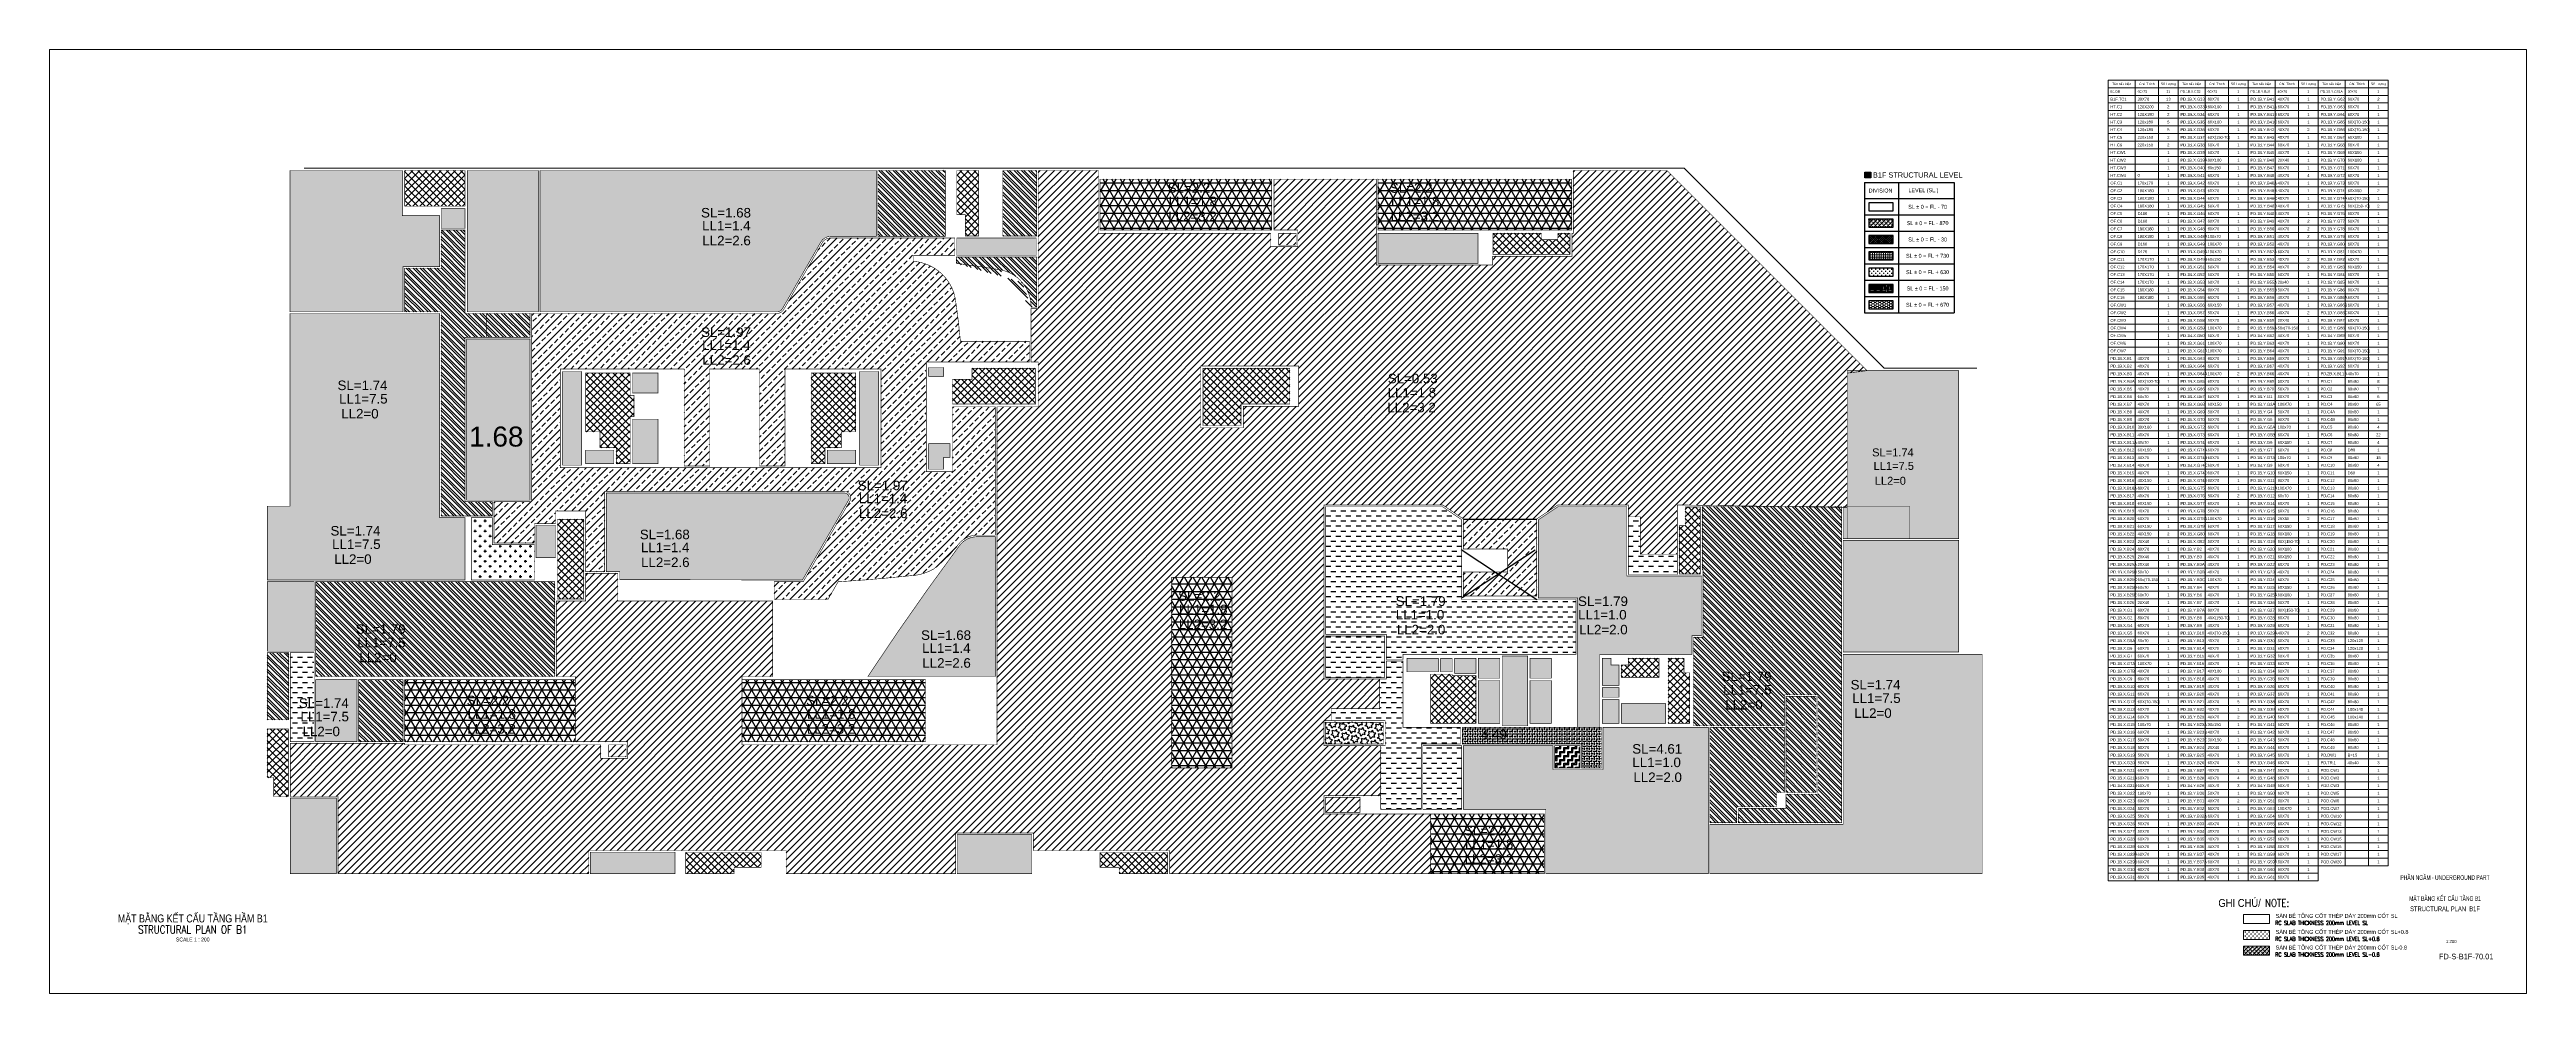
# Paper-space layout 'FD-S-B1F-70.01' of a CAD drawing. Header units: millimetres. Extents: x 0 to 1560, y 0 to 594.
# The model-space entities are those that its viewports show. They can reach past a viewport. Long polylines and large blocks are cut down to what shows.
import ezdxf
from ezdxf.enums import TextEntityAlignment as Align

# ---------------------------------------------------------------- set-up
doc = ezdxf.new("R2010")
doc.units = ezdxf.units.MM
doc.header["$MEASUREMENT"] = 0
doc.linetypes.add('DASHED', pattern=[19.05, 12.7, -6.35])
for name, color, linetype, lineweight in [('$0$NDC_S_THIN LINE', 7, 'Continuous', 20), ('NDC_FRAME', 7, 'Continuous', 20), ('NDC_S_ANNO', 7, 'Continuous', 20), ('NDC_S_CONTINUOUS', 3, 'Continuous', 20), ('NDC_S_DIM', 1, 'Continuous', 15), ('NDC_S_ENG TEXT', 2, 'Continuous', 20), ('NDC_S_ENG TITLE', 3, 'Continuous', 20), ('NDC_S_TEXT SYMBOL', 7, 'Continuous', 20), ('NDC_S_VN TEXT', 7, 'Continuous', 20), ('NDC_S_VN TITLE', 6, 'Continuous', 35)]:
    doc.layers.add(name, color=color, linetype=linetype, lineweight=lineweight)
for name, color, linetype in [('A-SYM', 7, 'Continuous'), ('FOOTING BOTTOM LEVEL$0$@ SL+100 EL-1.3', 11, 'Continuous'), ('FOOTING BOTTOM LEVEL$0$@ SL+300 EL-1.1', 41, 'Continuous')]:
    doc.layers.add(name, color=color, linetype=linetype)
doc.layers.add('F_fire compartment', color=7, linetype='DASHED', true_color=0x0000c2)
doc.styles.add('FOOTING BOTTOM LEVEL$0$AREA MENSURATION$0$Style-Arial', font='arial.ttf')
doc.styles.add('NDC_ANNO', font='', dxfattribs={"width": 0.8})
doc.styles.add('NDC_ARIAL', font='arial.ttf', dxfattribs={"width": 0.85})
doc.styles.add('NDC_EN TXT', font='romans.shx', dxfattribs={"width": 0.8})
doc.styles.add('NDC_VIE TXT', font='arial.ttf', dxfattribs={"width": 0.8})
doc.styles.get("Standard").update_dxf_attribs({"font": 'arial.ttf'})
doc.styles.get('NDC_ANNO').set_extended_font_data('Dotum')
pattern_1 = [(135, (-645889.44, -28571.2), (-449.0128, -449.0128), []), (135, (-646206.94, -28571.2), (-449.0128, -449.0128), [])]
pattern_2 = [(45, (-645889.44, -28571.2), (-449.0128, 449.0128), [])]
pattern_3 = [(0, (-645889.44, -28571.2), (635, 635), [635, -635])]

# ---------------------------------------------------------------- blocks, each defined once
blk = doc.blocks.new('Drawing name_symbol')
at = {"layer": 'NDC_S_ENG TITLE', "style": 'NDC_EN TXT', "width": 0.8}
blk.add_attdef('SECTDET1', text='', height=5, dxfattribs=at).set_placement((0, 1), align=Align.CENTER)
at = {"layer": 'NDC_S_TEXT SYMBOL', "lineweight": 25, "style": 'NDC_ANNO', "width": 0.8}
blk.add_attdef('SSCALE', text='', height=2.5, dxfattribs=at).set_placement((0, -4), align=Align.CENTER)
at = {"layer": 'NDC_S_VN TITLE', "style": 'NDC_VIE TXT', "width": 0.8}
blk.add_attdef('SECTDET2', text='', height=5, dxfattribs=at).set_placement((0, 8), align=Align.CENTER)
blk = doc.blocks.new('A$C90a3c7d7')
for s, p in [('SL=0.53', (3146, 600)), ('LL2=3.2', (2997, -3051)), ('LL1=1.8', (3030, -1178))]:
    blk.add_text(s, height=1200).set_placement(p, align=Align.MIDDLE_CENTER)
blk = doc.blocks.new('A$C07ad1661')
for s, p in [('SL=1.79', (1373, 3200)), ('LL1=7.5', (1480, 1504)), ('LL2=0', (1046, -370))]:
    blk.add_text(s, height=1200).set_placement(p, align=Align.MIDDLE_CENTER)

msp = doc.modelspace()

# ---------------------------------------------------------------- hatches: boundary and pattern name
at = {"layer": '$0$NDC_S_THIN LINE', "ltscale": 100}
h = msp.add_hatch(color=251, dxfattribs=at)
h.dxf.hatch_style = 1
h.paths.add_polyline_path([(200651.3, 88999), (199881.2, 88999), (199881.2, 88266.7), (200651.3, 88266.7)])
at = {"true_color": 0xf7f281}
h = msp.add_hatch(dxfattribs=at)
h.set_pattern_fill('HEX', color=51, scale=200)
h.set_pattern_definition([(0, (-645889.4, -28571.2), (0, 1099.8523), [635, -1270]), (120, (-645889.4, -28571.2), (-952.5, -549.9261), [635, -1270]), (60, (-645254.4, -28571.2), (-952.5, 549.9261), [635, -1270])])
edge = h.paths.add_edge_path()
edge.add_line((41359.4, 38700), (41359.4, 48600))
edge.add_line((41359.4, 48600), (71353.2, 48600))
edge.add_arc((71353.2, 48000), 600, -30.045202, 90, ccw=False)
edge.add_line((71872.6, 47699.6), (66059.9, 37650))
edge.add_line((66059.9, 37650), (43059.4, 37700))
edge.add_line((43059.4, 37700), (43061.6, 38700))
edge.add_line((43061.6, 38700), (41359.4, 38700))
edge = h.paths.add_edge_path()
edge.add_line((90359.4, 43100), (88081.4, 43100))
edge.add_arc((88081.4, 40300), 2800, 90, 142.788009)
edge.add_arc((378887.3, -175595.9), 364986.4, 143.404841, 146.566545)
edge.add_line((74296.6, 25500), (90359.4, 25500))
edge.add_line((90359.4, 25500), (90359.4, 43100))
h.paths.add_polyline_path([(23759.4, 68000), (31759.4, 68000), (31759.4, 47700), (23759.4, 47700)])
edge = h.paths.add_edge_path()
edge.add_line((33009.4, 71400), (33009.4, 89200))
edge.add_line((33009.4, 89200), (75359.4, 89200))
edge.add_line((75359.4, 89200), (75359.4, 80900))
edge.add_line((75359.4, 80900), (69625.2, 80900))
edge.add_arc((69625.2, 79449.4), 1450.6, 90, 148.839347)
edge.add_line((68383.9, 80200), (63534.2, 71800))
edge.add_arc((62841.4, 72200), 800, 270, 330, ccw=False)
edge.add_line((62841.4, 71400), (33009.4, 71400))
h = msp.add_hatch()
h.set_pattern_fill('KHAT43', color=256, scale=2000)
h.set_pattern_definition([(0, (-645889.44, -28571.2), (500, 500), [900, -600, 400, -100]), (0, (-645889.44, -28171.2), (500, 500), [900, -100, 400, -600]), (90, (-645889.44, -28571.2), (-500, -500), [400, -100, 900, -600]), (90, (-645489.44, -28671.2), (500, 500), [-600, 900, -100, 400])])
h.paths.add_polyline_path([(95509.4, 80700), (95509.4, 78500), (85509.4, 78500), (85509.4, 80700)])
h.paths.add_polyline_path([(20559.4, 84400), (23559.4, 84400), (23559.4, 81900.8), (20559.4, 81900.8)])
h = msp.add_hatch()
h.set_pattern_fill('ANSI35', color=256, scale=100)
h.set_pattern_definition([(45, (-645889.44, -28571.2), (-449.0128, 449.0128), []), (45, (-645440.4, -28571.2), (-449.0128, 449.0128), [793.75, -158.75, 0, -158.75])])
h.paths.add_polyline_path([(44659.4, 57900), (47859.4, 57900), (47859.4, 52300), (44659.4, 52300)])
h.paths.add_polyline_path([(69209.4, 54000), (72759.4, 54000), (72759.4, 52300), (69209.4, 52300)])
h.paths.add_polyline_path([(166809.4, 24100), (168909.4, 24100), (168909.4, 22900), (166809.4, 22900)])
h.paths.add_polyline_path([(169209.4, 22100), (174809.4, 22100), (174809.4, 19600), (169209.4, 19600)])
h.paths.add_polyline_path([(157709.4, 27800), (160409.4, 27800), (160409.4, 25300), (157709.4, 25300)])
h.paths.add_polyline_path([(142209.4, 27800), (146159.4, 27800), (146159.4, 26100), (142209.4, 26100)])
h.paths.add_polyline_path([(35859.4, 63900), (38259.4, 63900), (38259.4, 52100), (35859.4, 52100)])
h.paths.add_polyline_path([(73259.4, 63900), (75659.4, 63900), (75659.4, 52100), (73259.4, 52100)])
h.paths.add_polyline_path([(84659.4, 53102.2), (84659.4, 54800), (81959.4, 54800), (81959.4, 51600), (83861.6, 51600), (83861.6, 53102.2)])
h.paths.add_polyline_path([(81959.4, 64400), (83861.6, 64400), (83861.6, 63300), (81959.4, 63300)])
h.paths.add_polyline_path([(146459.4, 27800), (147909.4, 27800), (147909.4, 26100), (146459.4, 26100)])
h.paths.add_polyline_path([(148209.4, 27800), (150909.4, 27800), (150909.4, 25900), (148209.4, 25900)])
h.paths.add_polyline_path([(151209.4, 25000), (153909.4, 25000), (153909.4, 19600), (151209.4, 19600)])
h.paths.add_polyline_path([(157709.4, 25000), (160409.4, 25000), (160409.4, 19600), (157709.4, 19600)])
h = msp.add_hatch()
h.set_pattern_fill('AR-HBONE', color=5, scale=4)
h.set_pattern_definition([(45, (-645889.44, -28571.2), (0, 574.7364), [1219.2, -406.4]), (135, (-645602.07, -28283.84), (6e-14, 574.7364), [1219.2, -406.4])])
h.paths.add_polyline_path([(151209.4, 27800), (153909.4, 27800), (153909.4, 25300), (151209.4, 25300)])
h.paths.add_polyline_path([(166809.4, 22600), (168909.4, 22600), (168909.4, 19600), (166809.4, 19600)])
h.paths.add_polyline_path([(44659.4, 63700), (47859.4, 63700), (47859.4, 61200), (44659.4, 61200)])
h.paths.add_polyline_path([(38759.4, 54000), (42309.4, 54000), (42309.4, 52300), (38759.4, 52300)])
at = {"true_color": 0xf27172}
h = msp.add_hatch(dxfattribs=at)
h.set_pattern_fill('CROSS', color=11, scale=100)
h.set_pattern_definition([(0, (-645889.44, -28571.2), (635, 635), [317.5, -952.5]), (90, (-645730.7, -28729.96), (-635, 635), [317.5, -952.5])])
h.paths.add_polyline_path([(24359.4, 45500), (24359.4, 37650), (32309.4, 37650), (32309.4, 42100), (27009.4, 42100), (27009.4, 45500)])
h = msp.add_hatch()
h.set_pattern_fill('ANSI33', color=31, scale=200)
h.set_pattern_definition([(45, (-645889.4, -28571.2), (-898.0256, 898.0256), []), (45, (-644991.4, -28571.2), (-898.0256, 898.0256), [635, -317.5])])
h.paths.add_polyline_path([(149309.4, 38650), (149309.4, 35650), (158559.4, 35650), (158559.4, 45260.4), (149309.4, 45260.4), (149309.4, 41550), (154909.4, 41550), (154909.4, 38650)])
h = msp.add_hatch()
h.set_pattern_fill('STARS', color=5, scale=100, angle=45)
h.set_pattern_definition([(45, (-645889.44, -28571.2), (-388.8564, 388.8564), [317.5, -317.5]), (105, (-645889.44, -28571.2), (-531.18773, -142.33132), [317.5, -317.5]), (165, (-645971.6, -28264.5), (-142.33132, -531.18773), [317.5, -317.5])])
h.paths.add_polyline_path([(139259.4, 19750), (131959.4, 19750), (131959.4, 17000), (139259.4, 17000)])
at = {"true_color": 0xf7f281}
h = msp.add_hatch(dxfattribs=at)
h.set_pattern_fill('\\M+3B9CC\\M+3B2F4\\M+3B7B3\\M+3B9E6\\M+3C1F6\\M+3C6F7\\M+3C0E5', color=51, scale=5000)
h.set_pattern_definition([(0, (-645889.44, -28571.2), (312.5, 312.5), [312.5, -312.5]), (90, (-645733.2, -28414.96), (-312.5, 312.5), [312.5, -312.5])])
h.paths.add_polyline_path([(149159.4, 19100), (149159.4, 17000), (164209.4, 17000), (164209.4, 14000), (166709.4, 14000), (166709.4, 19100)])
h = msp.add_hatch()
h.set_pattern_fill('DOTS', color=256, scale=100)
h.set_pattern_definition([(0, (-645889.44, -28571.2), (79.375, 158.75), [0, -158.75])])
h.paths.add_polyline_path([(149309.4, 16800), (149309.4, 8800), (159709.4, 8800), (159709.4, 700), (180159.4, 700), (180159.4, 19100), (166909.4, 19100), (166909.4, 13800), (160609.4, 13800), (160609.4, 16800)])
at = {"true_color": 0xf27172}
h = msp.add_hatch(dxfattribs=at)
h.set_pattern_fill('\\M+3C3EB\\M+3BEE0\\M+3BECF', color=11, scale=5000)
h.set_pattern_definition([(0, (-645889.44, -28571.2), (500, 500), [500, -500]), (90, (-645389.44, -28571.2), (-500, 500), [500, -500]), (0, (-646039.44, -28421.2), (500, 500), [500, -500]), (90, (-645539.44, -28421.2), (-500, 500), [500, -500])])
h.paths.add_polyline_path([(160809.4, 16800), (164009.4, 16800), (164009.4, 14000), (160809.4, 14000)])
at = {"layer": 'A-SYM'}
h = msp.add_hatch(dxfattribs=at)
h.set_pattern_fill('STEEL', color=6, scale=200, angle=90)
h.set_pattern_definition(pattern_1)
h.paths.add_polyline_path([(196959.4, 46900), (196959.4, 7100), (183959.4, 7100), (183969.4, 8900), (189959.4, 8900), (189959.4, 10700), (193959.4, 10700), (193959.4, 23200), (189759.4, 23200), (189759.4, 19300), (178309.4, 19300), (178309.4, 30450), (179509.4, 30450), (179509.4, 38950), (179409.4, 38950), (179409.4, 46900)])
h.paths.add_polyline_path([(4759.4, 37450), (34859.4, 37450), (34859.4, 25500), (4759.4, 25500)])
h.paths.add_polyline_path([(31759.4, 71200), (26259.4, 71200), (26259.4, 68200), (31759.4, 68200)])
h.paths.add_polyline_path([(26259.4, 68200), (23559.4, 68200), (23559.4, 47500), (26994.4, 47500), (26994.4, 45700), (20559.4, 45700), (20559.4, 71400), (15959.4, 71400), (15959.4, 76900), (20559.4, 76900), (20559.4, 81700), (23559.4, 81700), (23559.4, 71200), (23859.4, 71200), (26259.4, 71196.4)])
h.paths.add_polyline_path([(75559.4, 89200), (84064.7, 89200), (84064.7, 80900), (75559.4, 80900)])
h.paths.add_polyline_path([(91309.4, 89200), (95559.4, 89200), (95559.4, 80950), (91309.4, 80950)])
h.paths.add_polyline_path([(189959.4, 10900), (193759.4, 10900), (193759.4, 23000), (189959.4, 23000)], flags=17)
h.paths.add_polyline_path([(180359.4, 7100), (183749.4, 7100), (183759.4, 9100), (188759.4, 9100), (188759.4, 10900), (189759.4, 10900), (189759.4, 19100), (180359.4, 19100)])
h.paths.add_polyline_path([(-1340.6, 28500), (1359.4, 28500), (1359.4, 20050), (-1340.6, 20050)])
h = msp.add_hatch(dxfattribs=at)
h.set_pattern_fill('ANSI37', color=4, scale=200)
h.set_pattern_definition([(45, (-645889.44, -28571.2), (-449.0128, 449.0128), []), (135, (-645889.44, -28571.2), (-449.0128, -449.0128), [])])
h.paths.add_polyline_path([(-540.6, 10400), (-540.6, 12800), (-1340.6, 12800), (-1340.6, 18900), (1309.4, 18900), (1309.4, 10400)])
h.paths.add_polyline_path([(60859.4, 3350), (60859.4, 1500), (57459.4, 1500), (57459.4, 700), (51359.4, 700), (51359.4, 3350)])
h.paths.add_polyline_path([(38509.4, 35250), (35209.4, 35250), (35209.4, 45300), (38509.4, 45300)])
h.paths.add_polyline_path([(103559.4, 1500), (105959.4, 1500), (105959.4, 700), (112059.4, 700), (112059.4, 3350), (103559.4, 3350)])
h.paths.add_polyline_path([(177109.4, 27800), (177109.4, 25970), (177809.4, 25970), (177809.4, 19600), (175109.4, 19600), (175109.4, 27800)])
h.paths.add_polyline_path([(177259.4, 46850), (177259.4, 44500), (176509.4, 44500), (176509.4, 38400), (179159.4, 38400), (179159.4, 46850)])
h.paths.add_polyline_path([(121309.4, 57100), (116509.4, 57100), (116509.4, 64300), (127459.4, 64300), (127459.4, 59800), (121309.4, 59800)])
h.paths.add_polyline_path([(162759.4, 81300), (162759.4, 78650), (153059.4, 78650), (153059.4, 81300), (159159.4, 81300), (159159.4, 80500), (161209.4, 80500), (161209.4, 81300)])
h.paths.add_polyline_path([(86584.4, 80950), (86584.4, 83650), (85509.4, 83650), (85509.4, 89200), (88259.4, 89200), (88259.4, 80950)])
h.paths.add_polyline_path([(38759.4, 63700), (38759.4, 56300), (40559.4, 56300), (40559.4, 54300), (42609.4, 54300), (42609.4, 52300), (44359.4, 52300), (44359.4, 58200), (44859.4, 58200), (44859.4, 60900), (44359.4, 60900), (44359.4, 63700)])
h.paths.add_polyline_path([(72759.4, 63700), (67159.4, 63700), (67159.4, 52300), (68909.4, 52300), (68909.4, 54300), (70959.4, 54300), (70959.4, 56300), (72759.4, 56300)])
h.paths.add_polyline_path([(169209.4, 25400), (173959.4, 25400), (173959.4, 27800), (170109.4, 27800), (170109.4, 26950), (169209.4, 26950)])
h.paths.add_polyline_path([(15959.4, 89200), (15959.4, 84700), (23559.4, 84700), (23559.4, 89200)])
h.paths.add_polyline_path([(95409.4, 64300), (95409.4, 59800), (84959.4, 59800), (84959.4, 62900), (87409.4, 62900), (87409.4, 64300)])
h.paths.add_polyline_path([(150909.4, 19600), (145209.4, 19600), (145209.4, 25800), (147909.4, 25800), (147909.4, 25600), (150909.4, 25600)])
h = msp.add_hatch(dxfattribs=at)
h.set_pattern_fill('DASH', scale=200)
h.set_pattern_definition(pattern_3)
h.paths.add_polyline_path([(-1340.6, 37450), (4559.4, 37450), (4559.4, 28700), (-1340.6, 28700)])
h.paths.add_polyline_path([(197159.4, 42850), (205559.4, 42850), (205559.4, 46900), (197159.4, 46900)])
h.paths.add_polyline_path([(32809.4, 71400), (23859.4, 71400), (23859.4, 89200), (32809.4, 89200)])
h = msp.add_hatch(dxfattribs=at)
h.set_pattern_fill('DASH', scale=200)
h.set_pattern_definition(pattern_3)
h.paths.add_polyline_path([(23559.4, 45500), (23559.4, 37650), (-1340.6, 37650), (-1340.6, 46950), (1509.4, 46950), (1509.4, 71200), (20359.4, 71200), (20359.4, 45500)])
h.paths.add_polyline_path([(180359.4, 700), (214659.4, 700), (214659.4, 28300), (197159.4, 28300), (197159.4, 6900), (180359.4, 6900)])
h.paths.add_polyline_path([(4759.4, 25100), (9959.4, 25100), (9959.4, 17300), (4759.4, 17300)])
h.paths.add_polyline_path([(197159.4, 42650), (211709.4, 42650), (211709.4, 28600), (197159.4, 28600)])
h.paths.add_polyline_path([(15759.4, 71400), (1509.4, 71400), (1509.4, 89200), (15659.4, 89200), (15659.4, 83500), (20359.4, 83500), (20359.4, 77100), (15759.4, 77100)])
h = msp.add_hatch(dxfattribs=at)
h.set_pattern_fill('ANSI31', color=1, scale=200)
h.set_pattern_definition(pattern_2)
h.paths.add_polyline_path([(116209.4, 64600), (116209.4, 56800), (121609.4, 56800), (121609.4, 59500), (128559.4, 59500), (128559.4, 64600)], flags=16)
h.paths.add_polyline_path([(112559.4, 38000), (120159.4, 38000), (120159.4, 14000), (112559.4, 14000)], flags=16)
h.paths.add_polyline_path([(95759.4, 89200), (103359.4, 89200), (103359.4, 81300), (125059.4, 81300), (125059.4, 79600), (128459.4, 79600), (128459.4, 81700), (125459.4, 81700), (125459.4, 88100), (138359.4, 88100), (138359.4, 77300), (153009.4, 77300), (153009.4, 78400), (163009.4, 78400), (163009.4, 81300), (163159.4, 81300), (163159.4, 89200), (174966.8, 89200), (200167.6, 64000), (197659.4, 63685), (197659.4, 46785), (176259.4, 47100), (176259.4, 40900), (171609.4, 40900), (171609.4, 45600), (170109.4, 45600), (170109.4, 47100), (161198.8, 47100), (158559.4, 45340.4), (149309.4, 45340.4), (146719.9, 47100), (131759.4, 47100), (131759.4, 25200), (138759.4, 25200), (138759.4, 21450), (132659.4, 21450), (132659.4, 19950), (131759.4, 19950), (131759.4, 16800), (138909.4, 16800), (138909.4, 10500), (131759.4, 10500), (131759.4, 8200), (145209.4, 8200), (145209.4, 700), (112309.4, 700), (112309.4, 3600), (95159.4, 3600), (95159.4, 5800), (85359.4, 5800), (85359.4, 700), (64009.4, 700), (64009.4, 3600), (39159.4, 3600), (39159.4, 700), (7559.4, 700), (7559.4, 10400), (1559.4, 10400), (1559.4, 17100), (15959.4, 17100), (15959.4, 16900), (40659.4, 16900), (40659.4, 15200), (44059.4, 15200), (44059.4, 17300), (37459.4, 17300), (37459.4, 25500), (35059.4, 25500), (35059.4, 35000), (38759.4, 35000), (38759.4, 38500), (42809.4, 38500), (42809.4, 35000), (62309.4, 35000), (62309.4, 25500), (58459.4, 25500), (58459.4, 16900), (90559.4, 16900), (90559.4, 59450), (95759.4, 59450), (95759.4, 65100), (94859.4, 65100), (94859.4, 71800), (95759.4, 71800)])
h = msp.add_hatch(dxfattribs=at)
h.set_pattern_fill('NET3', color=8, scale=300)
h.set_pattern_definition([(0, (-645889.4, -28571.2), (0, 952.5), []), (60, (-645889.4, -28571.2), (-824.8892, 476.25), []), (120, (-645889.4, -28571.2), (-824.8892, -476.25), [])])
h.paths.add_polyline_path([(112559.4, 38000), (120159.4, 38000), (120159.4, 14000), (112559.4, 14000)])
h.paths.add_polyline_path([(81559.4, 25100), (58459.4, 25100), (58459.4, 17300), (81559.4, 17300)])
h.paths.add_polyline_path([(103559.4, 88100.4), (125159.4, 88100.5), (125159.4, 81700.1), (103559.4, 81700)])
h.paths.add_polyline_path([(15959.4, 25100), (37459.4, 25100), (37459.4, 17300), (15959.4, 17300)])
h.paths.add_polyline_path([(145209.4, 8200), (159509.4, 8200), (159509.4, 700), (145209.4, 700)])
h.paths.add_polyline_path([(138559.5, 88100), (162959.4, 88100), (162959.4, 81700), (138559.5, 81700)])
h = msp.add_hatch(dxfattribs=at)
h.set_pattern_fill('ANGLE', color=6, scale=100)
h.set_pattern_definition([(0, (-645889.44, -28571.2), (0, 698.5), [508, -190.5]), (90, (-645889.44, -28571.2), (-698.5, 4e-14), [508, -190.5])])
h.paths.add_polyline_path([(151159.4, 81300), (138559.4, 81300), (138559.4, 77500), (151159.4, 77500)])
h.paths.add_polyline_path([(85559.4, 5600), (94959.4, 5600), (94959.4, 700), (85559.4, 700)])
h.paths.add_polyline_path([(39359.4, 3390), (50009.4, 3390), (50009.4, 700), (39359.4, 700)])
h.paths.add_polyline_path([(1559.4, 10200), (7359.4, 10200), (7359.4, 700), (1559.4, 700)])
h.paths.add_polyline_path([(197659.4, 64000), (197659.4, 42850), (211709.4, 42850), (211709.4, 64000)])
h = msp.add_hatch(dxfattribs=at)
h.set_pattern_fill('ANSI31', color=1, scale=200)
h.set_pattern_definition(pattern_2)
h.paths.add_polyline_path([(131959.4, 8400), (136309.4, 8400), (136309.4, 10300), (131959.4, 10300)])
h.paths.add_polyline_path([(41659.4, 16900), (43859.4, 16900), (43859.4, 15400), (41659.4, 15400)])
h.paths.add_polyline_path([(126059.4, 81300), (128259.4, 81300), (128259.4, 79800), (126059.4, 79800)])
h = msp.add_hatch(dxfattribs=at)
h.set_pattern_fill('STEEL', color=6, scale=200, angle=90)
h.set_pattern_definition(pattern_1)
edge = h.paths.add_edge_path()
edge.add_line((85459.4, 78300), (85459.4, 77512.9))
edge.add_arc((57159.4, -133747.6), 213147.6, 80.891, 82.370204, ccw=False)
edge.add_arc((90159.4, 72071.3), 4700, 40.4455, 80.891, ccw=False)
edge.add_arc((90159.4, 72071.3), 4700, -0.868699, 40.4455, ccw=False)
edge.add_line((94858.8, 72000), (95559.4, 72000))
edge.add_line((95559.4, 72000), (95559.4, 78300))
edge.add_line((95559.4, 78300), (85459.4, 78300))
h.paths.add_polyline_path([(10159.4, 25100), (15759.4, 25100), (15759.4, 17310), (10159.4, 17310)])
at = {"layer": 'A-SYM', "ltscale": 0.001}
h = msp.add_hatch(dxfattribs=at)
h.set_pattern_fill('DASH', scale=4000, angle=1)
h.paths.add_polyline_path([(169909.4, 38150), (179309.4, 38150), (179309.4, 30650), (178109.4, 30650), (178109.4, 28300), (166509.4, 28300), (166509.4, 19100), (163709.4, 19100), (163709.4, 35400), (158759.4, 35400), (158759.4, 45233.3), (161259.4, 46900), (169909.4, 46900)])
h.paths.add_polyline_path([(154209.4, 19300), (157409.4, 19300), (157409.4, 28100), (154209.4, 28100)])
h.paths.add_polyline_path([(167909.4, 26950), (167909.4, 27800), (166809.4, 27800), (166809.4, 24400), (168909.4, 24400), (168909.4, 26950)], flags=17)
h.paths.add_polyline_path([(32509.4, 44550), (34959.4, 44550), (34959.4, 40450), (32509.4, 40450)])
at = {"layer": 'A-SYM'}
h = msp.add_hatch(dxfattribs=at)
h.set_pattern_fill('DASH', scale=200)
h.set_pattern_definition(pattern_3)
h.paths.add_polyline_path([(131959.4, 30800), (131959.4, 46900), (146658.4, 46900), (149109.4, 45234.5), (149109.4, 35200), (163509.4, 35200), (163509.4, 28300), (141709.4, 28300), (141709.4, 27650), (139609.4, 27650), (139609.4, 30800)])
h = msp.add_hatch(dxfattribs=at)
h.set_pattern_fill('DASH', scale=200)
h.set_pattern_definition(pattern_3)
h.paths.add_polyline_path([(141709.4, 19100), (148959.4, 19100), (148959.4, 17000), (144009.4, 17000), (144009.4, 8800), (138909.4, 8800), (138909.4, 16800), (139459.4, 16800), (139459.4, 19950), (132659.4, 19950), (132659.4, 21450), (138759.4, 21450), (138759.4, 25200), (139609.4, 25200), (139609.4, 27450), (141709.4, 27450)])
h.paths.add_polyline_path([(170109.4, 45600), (170109.4, 38350), (176259.4, 38350), (176259.4, 40900), (171609.4, 40900), (171609.4, 45600)])
h.paths.add_polyline_path([(144209.4, 16800), (149109.4, 16800), (149109.4, 8800), (144209.4, 8800)])
h = msp.add_hatch(dxfattribs=at)
h.set_pattern_fill('DASH', scale=200)
h.set_pattern_definition(pattern_3)
h.paths.add_polyline_path([(1559.4, 28500), (4559.4, 28500), (4559.4, 17302.4), (1559.4, 17302.4)])
h = msp.add_hatch(dxfattribs=at)
h.set_pattern_fill('DASH', scale=200)
h.set_pattern_definition(pattern_3)
h.paths.add_polyline_path([(139409.4, 25400), (131959.4, 25400), (131959.4, 30600), (139409.4, 30600)])
at = {"layer": 'NDC_FRAME'}
h = msp.add_hatch(dxfattribs=at)
h.set_pattern_fill('SACNCR', color=8, scale=4000)
h.set_pattern_definition([(45, (-29052.68, 89582.45), (-265.16504, 265.16504), []), (45, (-28787.5, 89582.45), (-265.16504, 265.16504), [0, -375])])
h.paths.add_polyline_path([(203461.3, 83051.5), (200410.9, 83051.5), (200410.9, 82051.5), (203461.3, 82051.5)])
h = msp.add_hatch(dxfattribs=at)
h.set_pattern_fill('CROSS', color=8, scale=1000)
h.set_pattern_definition([(0, (20482.1, 1589.43), (250, 250), [125, -375]), (90, (20544.6, 1526.93), (-250, 250), [125, -375])])
h.paths.add_polyline_path([(247598.8, -6452.3), (250876.5, -6452.3), (250876.5, -7604.5), (247598.8, -7604.5)])
h = msp.add_hatch(dxfattribs=at)
h.set_pattern_fill('SACNCR', color=8, scale=4000)
h.set_pattern_definition([(45, (1159, -3090.7), (-265.16504, 265.16504), []), (45, (1424.15, -3090.7), (-265.16504, 265.16504), [0, -375])])
h.paths.add_polyline_path([(247598.8, -8418.9), (250876.5, -8418.9), (250876.5, -9571.1), (247598.8, -9571.1)])
at = {"layer": 'NDC_S_DIM', "ltscale": 100}
h = msp.add_hatch(dxfattribs=at)
h.set_pattern_fill('ANSI37', color=251, scale=1500)
h.set_pattern_definition([(45, (-18591.86, -35473.31), (-132.58252, 132.58252), []), (135, (-18591.86, -35473.31), (-132.58252, -132.58252), [])])
h.paths.add_polyline_path([(203461.3, 80995.9), (200410.9, 80995.9), (200410.9, 79995.9), (203461.3, 79995.9)])
h = msp.add_hatch(dxfattribs=at)
h.set_pattern_fill('ANGLE', color=251, scale=1000)
h.set_pattern_definition([(0, (-29052.68, 89582.45), (0, 275), [200, -75]), (90, (-29052.68, 89582.45), (-275, 2e-14), [200, -75])])
h.paths.add_polyline_path([(203461.3, 78940.3), (200410.9, 78940.3), (200410.9, 77940.3), (203461.3, 77940.3)])
h = msp.add_hatch(dxfattribs=at)
h.set_pattern_fill('CROSS', color=251, scale=1000)
h.set_pattern_definition([(0, (-29052.68, 106009.14), (250, 250), [125, -375]), (90, (-28990.18, 105946.64), (-250, 250), [125, -375])])
h.paths.add_polyline_path([(203461.3, 76884.7), (200410.9, 76884.7), (200410.9, 75884.7), (203461.3, 75884.7)])
h = msp.add_hatch(dxfattribs=at)
h.set_pattern_fill('EARTH', color=251, scale=1500)
h.paths.add_polyline_path([(203461.3, 74829.2), (200410.9, 74829.2), (200410.9, 73829.2), (203461.3, 73829.2)])
h = msp.add_hatch(dxfattribs=at)
h.set_pattern_fill('HONEY', color=251, scale=1500)
h.paths.add_polyline_path([(203461.3, 72773.6), (200410.9, 72773.6), (200410.9, 71773.6), (203461.3, 71773.6)])

# ---------------------------------------------------------------- linework, layer by layer
for p, q in [((199863.1, 87685.7), (211128.6, 87685.7)), ((199863.1, 87685.7), (199863.1, 71296.6)), ((204143, 87685.7), (204143, 71296.6)), ((211128.6, 87685.7), (211128.6, 71296.6)), ((199863.1, 85685.7), (211128.6, 85685.7)), ((199863.1, 83630.1), (211128.6, 83630.1)), ((199863.1, 81574.5), (211128.6, 81574.5)), ((199863.1, 79518.9), (211128.6, 79518.9)), ((199863.1, 77463.4), (211128.6, 77463.4)), ((199863.1, 75407.8), (211128.6, 75407.8)), ((199863.1, 73352.2), (211128.6, 73352.2)), ((199863.1, 71296.6), (211128.6, 71296.6))]:
    msp.add_line(p, q)
at = {"color": 31, "linetype": 'Continuous'}
for p, q in [((57539.2, 64200), (74039.2, 80700)), ((59335.2, 64200), (75835.2, 80700)), ((60659.4, 63728.1), (77631.3, 80700)), ((60659.4, 61932), (79427.3, 80700)), ((64341.6, 72798.4), (72243.1, 80700)), ((64723.4, 64200), (81223.4, 80700)), ((66795, 77047.9), (70447.1, 80700)), ((68021.7, 79172.7), (68265.4, 79416.4)), ((68489.9, 79640.9), (68938.9, 80089.9)), ((68714.4, 78069.3), (69163.5, 78518.3)), ((69163.5, 80314.4), (69548.1, 80699)), ((69388, 78742.9), (69837, 79191.9)), ((70061.5, 79416.4), (70510.5, 79865.4)), ((70286, 77844.8), (70735, 78293.8)), ((70735, 80089.9), (71184, 80538.9)), ((70959.5, 78518.3), (71408.5, 78967.4)), ((71633, 79191.9), (72082, 79640.9)), ((71857.5, 77620.3), (72306.5, 78069.3)), ((72306.5, 79865.4), (72755.6, 80314.4)), ((72531, 78293.8), (72980.1, 78742.9)), ((72980.1, 80538.9), (73141.2, 80700)), ((73204.6, 78967.4), (73653.6, 79416.4)), ((73878.1, 79640.9), (74327.1, 80089.9)), ((74102.6, 78069.3), (74551.6, 78518.3)), ((74551.6, 80314.4), (74937.2, 80700)), ((74776.1, 78742.9), (75225.1, 79191.9)), ((75449.6, 79416.4), (75898.6, 79865.4)), ((75674.1, 77844.8), (76123.2, 78293.8)), ((76123.2, 80089.9), (76572.2, 80538.9)), ((76347.7, 78518.3), (76796.7, 78967.4)), ((77021.2, 79191.9), (77470.2, 79640.9)), ((77245.7, 77620.3), (77694.7, 78069.3)), ((77694.7, 79865.4), (78143.7, 80314.4)), ((77919.2, 78293.8), (78368.2, 78742.9)), ((78368.2, 80538.9), (78529.3, 80700)), ((78592.7, 78967.4), (79041.7, 79416.4)), ((79266.2, 79640.9), (79715.3, 80089.9)), ((79490.7, 78069.3), (79939.8, 78518.3)), ((79939.8, 80314.4), (80325.4, 80700)), ((80164.3, 78742.9), (80613.3, 79191.9)), ((80829.4, 78510), (83019.4, 80700)), ((80837.8, 79416.4), (81286.8, 79865.4)), ((81511.3, 80089.9), (81960.3, 80538.9)), ((81735.8, 78518.3), (82184.8, 78967.4)), ((82409.3, 79191.9), (82858.3, 79640.9)), ((82625.5, 78510), (84815.5, 80700)), ((83082.9, 79865.4), (83531.9, 80314.4)), ((83523.5, 78510), (83756.4, 78742.9)), ((83756.4, 80538.9), (83917.5, 80700)), ((83980.9, 78967.4), (84429.9, 79416.4)), ((84421.5, 78510), (85259.4, 79347.8)), ((84654.4, 79640.9), (85103.4, 80089.9)), ((65568.3, 74923.2), (65795.9, 75150.8)), ((66020.4, 75375.3), (66469.4, 75824.3)), ((66519.4, 64200), (80078.7, 77759.3)), ((66693.9, 76048.8), (67142.9, 76497.8)), ((66918.4, 74477.2), (67367.4, 74926.2)), ((67367.4, 76722.3), (67816.4, 77171.3)), ((67591.9, 75150.8), (68040.9, 75599.8)), ((68040.9, 77395.8), (68489.9, 77844.8)), ((68265.4, 75824.3), (68714.4, 76273.3)), ((68315.5, 64200), (81559.8, 77444.3)), ((68938.9, 76497.8), (69388, 76946.8)), ((69163.5, 74926.2), (69612.5, 75375.3)), ((69612.5, 77171.3), (70061.5, 77620.3)), ((69837, 75599.8), (70286, 76048.8)), ((70111.5, 64200), (82764.4, 76852.9)), ((70510.5, 76273.3), (70959.5, 76722.3)), ((70735, 74701.7), (71184, 75150.8)), ((71184, 76946.8), (71633, 77395.8)), ((71408.5, 75375.3), (71857.5, 75824.3)), ((71907.6, 64200), (83755.1, 76047.5)), ((72082, 76048.8), (72531, 76497.8)), ((72306.5, 74477.2), (72755.6, 74926.2)), ((72755.6, 76722.3), (73204.6, 77171.3)), ((72980.1, 75150.8), (73429.1, 75599.8)), ((73429.1, 77395.8), (73878.1, 77844.8)), ((73653.6, 75824.3), (74102.6, 76273.3)), ((73703.6, 64200), (84546.7, 75043)), ((74327.1, 76497.8), (74776.1, 76946.8)), ((74551.6, 74926.2), (75000.6, 75375.3)), ((75000.6, 77171.3), (75449.6, 77620.3)), ((75225.1, 75599.8), (75674.1, 76048.8)), ((75898.6, 76273.3), (76347.7, 76722.3)), ((76123.2, 74701.7), (76572.2, 75150.8)), ((76572.2, 76946.8), (77021.2, 77395.8)), ((76796.7, 75375.3), (77245.7, 75824.3)), ((77470.2, 76048.8), (77919.2, 76497.8)), ((77694.7, 74477.2), (78143.7, 74926.2)), ((78143.7, 76722.3), (78592.7, 77171.3)), ((78368.2, 75150.8), (78817.2, 75599.8)), ((78817.2, 77395.8), (79266.2, 77844.8)), ((79041.7, 75824.3), (79490.7, 76273.3)), ((79715.3, 76497.8), (80164.3, 76946.8)), ((79939.8, 74926.2), (80388.8, 75375.3)), ((80388.8, 77171.3), (80837.8, 77620.3)), ((80613.3, 75599.8), (81062.3, 76048.8)), ((81286.8, 76273.3), (81735.8, 76722.3)), ((81511.3, 74701.7), (81960.3, 75150.8)), ((81960.3, 76946.8), (82191.2, 77177.7)), ((82184.8, 75375.3), (82633.8, 75824.3)), ((82858.3, 76048.8), (83284.8, 76475.3)), ((83082.9, 74477.2), (83531.9, 74926.2)), ((83756.4, 75150.8), (84176.1, 75570.4)), ((64224.3, 71783.2), (64673.3, 72232.2)), ((64897.8, 72456.7), (65346.8, 72905.7)), ((65571.4, 73130.2), (66020.4, 73579.2)), ((65795.9, 71558.6), (66244.9, 72007.7)), ((66244.9, 73803.7), (66693.9, 74252.7)), ((66469.4, 72232.2), (66918.4, 72681.2)), ((67142.9, 72905.7), (67591.9, 73354.7)), ((67367.4, 71334.1), (67816.4, 71783.2)), ((67816.4, 73579.2), (68265.4, 74028.2)), ((68040.9, 72007.7), (68489.9, 72456.7)), ((68489.9, 74252.7), (68938.9, 74701.7)), ((68714.4, 72681.2), (69163.5, 73130.2)), ((69388, 73354.7), (69837, 73803.7)), ((69612.5, 71783.2), (70061.5, 72232.2)), ((70061.5, 74028.2), (70510.5, 74477.2)), ((70286, 72456.7), (70735, 72905.7)), ((70959.5, 73130.2), (71408.5, 73579.2)), ((71184, 71558.6), (71633, 72007.7)), ((71633, 73803.7), (72082, 74252.7)), ((71857.5, 72232.2), (72306.5, 72681.2)), ((72531, 72905.7), (72980.1, 73354.7)), ((72755.6, 71334.1), (73204.6, 71783.2)), ((73204.6, 73579.2), (73653.6, 74028.2)), ((73429.1, 72007.7), (73878.1, 72456.7)), ((73878.1, 74252.7), (74327.1, 74701.7)), ((74102.6, 72681.2), (74551.6, 73130.2)), ((74776.1, 73354.7), (75225.1, 73803.7)), ((75000.6, 71783.2), (75449.6, 72232.2)), ((75449.6, 74028.2), (75898.6, 74477.2)), ((75499.7, 64200), (85120.3, 73820.6)), ((75674.1, 72456.7), (76123.2, 72905.7)), ((75959.4, 62863.6), (85424.6, 72328.9)), ((76347.7, 73130.2), (76796.7, 73579.2)), ((76572.2, 71558.6), (77021.2, 72007.7)), ((77021.2, 73803.7), (77470.2, 74252.7)), ((77245.7, 72232.2), (77694.7, 72681.2)), ((77919.2, 72905.7), (78368.2, 73354.7)), ((78143.7, 71334.1), (78592.7, 71783.2)), ((78592.7, 73579.2), (79041.7, 74028.2)), ((78817.2, 72007.7), (79266.2, 72456.7)), ((79266.2, 74252.7), (79715.3, 74701.7)), ((79490.7, 72681.2), (79939.8, 73130.2)), ((80164.3, 73354.7), (80613.3, 73803.7)), ((80388.8, 71783.2), (80837.8, 72232.2)), ((80837.8, 74028.2), (81286.8, 74477.2)), ((81062.3, 72456.7), (81511.3, 72905.7)), ((81735.8, 73130.2), (82184.8, 73579.2)), ((81960.3, 71558.6), (82409.3, 72007.7)), ((82409.3, 73803.7), (82858.3, 74252.7)), ((82633.8, 72232.2), (83082.9, 72681.2)), ((83307.4, 72905.7), (83756.4, 73354.7)), ((83531.9, 71334.1), (83980.9, 71783.2)), ((83980.9, 73579.2), (84429.9, 74028.2)), ((84205.4, 72007.7), (84654.4, 72456.7)), ((84654.4, 74252.7), (84863.6, 74461.9)), ((84878.9, 72681.2), (85306.4, 73108.7)), ((31959.4, 70949.1), (32210.3, 71200)), ((31959.4, 69153.1), (34006.3, 71200)), ((31959.4, 67357), (35802.4, 71200)), ((31959.4, 65561), (37598.4, 71200)), ((31959.4, 63764.9), (39394.5, 71200)), ((31959.4, 61968.9), (41190.5, 71200)), ((32119.9, 70211.6), (32568.9, 70660.6)), ((32344.4, 68640.1), (32793.4, 69089.1)), ((32793.4, 70885.1), (33108.3, 71200)), ((33017.9, 69313.6), (33466.9, 69762.6)), ((33691.4, 69987.1), (34140.5, 70436.1)), ((33915.9, 68415.6), (34365, 68864.6)), ((34365, 70660.6), (34814, 71109.6)), ((34589.5, 69089.1), (35038.5, 69538.1)), ((35263, 69762.6), (35712, 70211.6)), ((35487.5, 68191.1), (35936.5, 68640.1)), ((35936.5, 70436.1), (36385.5, 70885.1)), ((35986.6, 64200), (42986.6, 71200)), ((36161, 68864.6), (36610, 69313.6)), ((36610, 71109.6), (36700.4, 71200)), ((36834.5, 69538.1), (37283.5, 69987.1)), ((37508.1, 70211.6), (37957.1, 70660.6)), ((37732.6, 68640.1), (38181.6, 69089.1)), ((37782.6, 64200), (44782.6, 71200)), ((38181.6, 70885.1), (38496.4, 71200)), ((38406.1, 69313.6), (38855.1, 69762.6)), ((39079.6, 69987.1), (39528.6, 70436.1)), ((39304.1, 68415.6), (39753.1, 68864.6)), ((39578.7, 64200), (46578.7, 71200)), ((39753.1, 70660.6), (40202.1, 71109.6)), ((39977.6, 69089.1), (40426.6, 69538.1)), ((40651.1, 69762.6), (41100.2, 70211.6)), ((40875.6, 68191.1), (41324.7, 68640.1)), ((41324.7, 70436.1), (41773.7, 70885.1)), ((41374.7, 64200), (48374.7, 71200)), ((41549.2, 68864.6), (41998.2, 69313.6)), ((41998.2, 71109.6), (42088.5, 71200)), ((42222.7, 69538.1), (42671.7, 69987.1)), ((42896.2, 70211.6), (43345.2, 70660.6)), ((43120.7, 68640.1), (43569.7, 69089.1)), ((43170.8, 64200), (50170.8, 71200)), ((43569.7, 70885.1), (43884.6, 71200)), ((43794.2, 69313.6), (44243.2, 69762.6)), ((44467.7, 69987.1), (44916.8, 70436.1)), ((44692.3, 68415.6), (45141.3, 68864.6)), ((44966.8, 64200), (51966.8, 71200)), ((45141.3, 70660.6), (45590.3, 71109.6)), ((45365.8, 69089.1), (45814.8, 69538.1)), ((46039.3, 69762.6), (46488.3, 70211.6)), ((46263.8, 68191.1), (46712.8, 68640.1)), ((46712.8, 70436.1), (47161.8, 70885.1)), ((46762.9, 64200), (53762.9, 71200)), ((46937.3, 68864.6), (47386.3, 69313.6)), ((47386.3, 71109.6), (47476.7, 71200)), ((47610.8, 69538.1), (48059.9, 69987.1)), ((48284.4, 70211.6), (48733.4, 70660.6)), ((48508.9, 68640.1), (48957.9, 69089.1)), ((48558.9, 64200), (55558.9, 71200)), ((48957.9, 70885.1), (49272.7, 71200)), ((49182.4, 69313.6), (49631.4, 69762.6)), ((49855.9, 69987.1), (50304.9, 70436.1)), ((50080.4, 68415.6), (50529.4, 68864.6)), ((50355, 64200), (57355, 71200)), ((50529.4, 70660.6), (50978.4, 71109.6)), ((50753.9, 69089.1), (51202.9, 69538.1)), ((51159.4, 63208.3), (59151, 71200)), ((51159.4, 61412.3), (60947.1, 71200)), ((51427.4, 69762.6), (51876.5, 70211.6)), ((51652, 68191.1), (52101, 68640.1)), ((52101, 70436.1), (52550, 70885.1)), ((52325.5, 68864.6), (52774.5, 69313.6)), ((52774.5, 71109.6), (52864.8, 71200)), ((52999, 69538.1), (53448, 69987.1)), ((53672.5, 70211.6), (54121.5, 70660.6)), ((53897, 68640.1), (54346, 69089.1)), ((54346, 70885.1), (54660.9, 71200)), ((54570.5, 69313.6), (55019.6, 69762.6)), ((55244.1, 69987.1), (55693.1, 70436.1)), ((55468.6, 68415.6), (55917.6, 68864.6)), ((55743.1, 64200), (62743.1, 71200)), ((55917.6, 70660.6), (56366.6, 71109.6)), ((56142.1, 69089.1), (56591.1, 69538.1)), ((56815.6, 69762.6), (57264.6, 70211.6)), ((57040.1, 68191.1), (57489.1, 68640.1)), ((57489.1, 70436.1), (57938.1, 70885.1)), ((57713.6, 68864.6), (58162.6, 69313.6)), ((58162.6, 71109.6), (58253, 71200)), ((58387.1, 69538.1), (58836.2, 69987.1)), ((59060.7, 70211.6), (59509.7, 70660.6)), ((59285.2, 68640.1), (59734.2, 69089.1)), ((59734.2, 70885.1), (60049.1, 71200)), ((59958.7, 69313.6), (60407.7, 69762.6)), ((60632.2, 69987.1), (61081.2, 70436.1)), ((60856.7, 68415.6), (61305.7, 68864.6)), ((61305.7, 70660.6), (61754.7, 71109.6)), ((61530.2, 69089.1), (61979.2, 69538.1)), ((62203.8, 69762.6), (62652.8, 70211.6)), ((62428.3, 68191.1), (62877.3, 68640.1)), ((62877.3, 70436.1), (63326.3, 70885.1)), ((63101.8, 68864.6), (63550.8, 69313.6)), ((63550.8, 71109.6), (63999.8, 71558.6)), ((63775.3, 69538.1), (64224.3, 69987.1)), ((64448.8, 70211.6), (64897.8, 70660.6)), ((64673.3, 68640.1), (65122.3, 69089.1)), ((65122.3, 70885.1), (65571.4, 71334.1)), ((65346.8, 69313.6), (65795.9, 69762.6)), ((66020.4, 69987.1), (66469.4, 70436.1)), ((66244.9, 68415.6), (66693.9, 68864.6)), ((66693.9, 70660.6), (67142.9, 71109.6)), ((66918.4, 69089.1), (67367.4, 69538.1)), ((67591.9, 69762.6), (68040.9, 70211.6)), ((67816.4, 68191.1), (68265.4, 68640.1)), ((68265.4, 70436.1), (68714.4, 70885.1)), ((68489.9, 68864.6), (68938.9, 69313.6)), ((68938.9, 71109.6), (69388, 71558.6)), ((69163.5, 69538.1), (69612.5, 69987.1)), ((69837, 70211.6), (70286, 70660.6)), ((70061.5, 68640.1), (70510.5, 69089.1)), ((70510.5, 70885.1), (70959.5, 71334.1)), ((70735, 69313.6), (71184, 69762.6)), ((71408.5, 69987.1), (71857.5, 70436.1)), ((71633, 68415.6), (72082, 68864.6)), ((72082, 70660.6), (72531, 71109.6)), ((72306.5, 69089.1), (72755.6, 69538.1)), ((72980.1, 69762.6), (73429.1, 70211.6)), ((73204.6, 68191.1), (73653.6, 68640.1)), ((73653.6, 70436.1), (74102.6, 70885.1)), ((73878.1, 68864.6), (74327.1, 69313.6)), ((74327.1, 71109.6), (74776.1, 71558.6)), ((74551.6, 69538.1), (75000.6, 69987.1)), ((75225.1, 70211.6), (75674.1, 70660.6)), ((75449.6, 68640.1), (75898.6, 69089.1)), ((75898.6, 70885.1), (76347.7, 71334.1)), ((75959.4, 61067.6), (85636, 70744.2)), ((76123.2, 69313.6), (76572.2, 69762.6)), ((76796.7, 69987.1), (77245.7, 70436.1)), ((77021.2, 68415.6), (77470.2, 68864.6)), ((77470.2, 70660.6), (77919.2, 71109.6)), ((77694.7, 69089.1), (78143.7, 69538.1)), ((78368.2, 69762.6), (78817.2, 70211.6)), ((78592.7, 68191.1), (79041.7, 68640.1)), ((79041.7, 70436.1), (79490.7, 70885.1)), ((79266.2, 68864.6), (79715.3, 69313.6)), ((79715.3, 71109.6), (80164.3, 71558.6)), ((79939.8, 69538.1), (80388.8, 69987.1)), ((80613.3, 70211.6), (81062.3, 70660.6)), ((80837.8, 68640.1), (81286.8, 69089.1)), ((81286.8, 70885.1), (81735.8, 71334.1)), ((81511.3, 69313.6), (81960.3, 69762.6)), ((81787.8, 65100), (85820.3, 69132.4)), ((82184.8, 69987.1), (82633.8, 70436.1)), ((82409.3, 68415.6), (82858.3, 68864.6)), ((82858.3, 70660.6), (83307.4, 71109.6)), ((83082.9, 69089.1), (83531.9, 69538.1)), ((83756.4, 69762.6), (84205.4, 70211.6)), ((83980.9, 68191.1), (84429.9, 68640.1)), ((84429.9, 70436.1), (84878.9, 70885.1)), ((84654.4, 68864.6), (85103.4, 69313.6)), ((85103.4, 71109.6), (85533.6, 71539.8)), ((85327.9, 69538.1), (85731.6, 69941.8)), ((31959.4, 68255), (32119.9, 68415.6)), ((31959.4, 66459), (32344.4, 66844)), ((32568.9, 67068.5), (33017.9, 67517.5)), ((32793.4, 65497), (33242.4, 65946)), ((33242.4, 67742), (33691.4, 68191.1)), ((33466.9, 66170.5), (33915.9, 66619.5)), ((34140.5, 66844), (34589.5, 67293)), ((34365, 65272.5), (34814, 65721.5)), ((34814, 67517.5), (35263, 67966.5)), ((35038.5, 65946), (35487.5, 66395)), ((35712, 66619.5), (36161, 67068.5)), ((36385.5, 67293), (36834.5, 67742)), ((36610, 65721.5), (37059, 66170.5)), ((37059, 67966.5), (37508.1, 68415.6)), ((37283.5, 66395), (37732.6, 66844)), ((37957.1, 67068.5), (38406.1, 67517.5)), ((38181.6, 65497), (38630.6, 65946)), ((38630.6, 67742), (39079.6, 68191.1)), ((38855.1, 66170.5), (39304.1, 66619.5)), ((39528.6, 66844), (39977.6, 67293)), ((39753.1, 65272.5), (40202.1, 65721.5)), ((40202.1, 67517.5), (40651.1, 67966.5)), ((40426.6, 65946), (40875.6, 66395)), ((41100.2, 66619.5), (41549.2, 67068.5)), ((41773.7, 67293), (42222.7, 67742)), ((41998.2, 65721.5), (42447.2, 66170.5)), ((42447.2, 67966.5), (42896.2, 68415.6)), ((42671.7, 66395), (43120.7, 66844)), ((43345.2, 67068.5), (43794.2, 67517.5)), ((43569.7, 65497), (44018.7, 65946)), ((44018.7, 67742), (44467.7, 68191.1)), ((44243.2, 66170.5), (44692.3, 66619.5)), ((44916.8, 66844), (45365.8, 67293)), ((45141.3, 65272.5), (45590.3, 65721.5)), ((45590.3, 67517.5), (46039.3, 67966.5)), ((45814.8, 65946), (46263.8, 66395)), ((46488.3, 66619.5), (46937.3, 67068.5)), ((47161.8, 67293), (47610.8, 67742)), ((47386.3, 65721.5), (47835.3, 66170.5)), ((47835.3, 67966.5), (48284.4, 68415.6)), ((48059.9, 66395), (48508.9, 66844)), ((48733.4, 67068.5), (49182.4, 67517.5)), ((48957.9, 65497), (49406.9, 65946)), ((49406.9, 67742), (49855.9, 68191.1)), ((49631.4, 66170.5), (50080.4, 66619.5)), ((50304.9, 66844), (50753.9, 67293)), ((50529.4, 65272.5), (50978.4, 65721.5)), ((50978.4, 67517.5), (51427.4, 67966.5)), ((51202.9, 65946), (51652, 66395)), ((51876.5, 66619.5), (52325.5, 67068.5)), ((52550, 67293), (52999, 67742)), ((52774.5, 65721.5), (53223.5, 66170.5)), ((53223.5, 67966.5), (53672.5, 68415.6)), ((53448, 66395), (53897, 66844)), ((54121.5, 67068.5), (54570.5, 67517.5)), ((54346, 65497), (54795, 65946)), ((54795, 67742), (55244.1, 68191.1)), ((55019.6, 66170.5), (55468.6, 66619.5)), ((55693.1, 66844), (56142.1, 67293)), ((55917.6, 65272.5), (56366.6, 65721.5)), ((56366.6, 67517.5), (56815.6, 67966.5)), ((56591.1, 65946), (57040.1, 66395)), ((57264.6, 66619.5), (57713.6, 67068.5)), ((57938.1, 67293), (58387.1, 67742)), ((58162.6, 65721.5), (58611.7, 66170.5)), ((58611.7, 67966.5), (59060.7, 68415.6)), ((58836.2, 66395), (59285.2, 66844)), ((59509.7, 67068.5), (59958.7, 67517.5)), ((59734.2, 65497), (60183.2, 65946)), ((60183.2, 67742), (60632.2, 68191.1)), ((60407.7, 66170.5), (60856.7, 66619.5)), ((61081.2, 66844), (61530.2, 67293)), ((61305.7, 65272.5), (61754.7, 65721.5)), ((61754.7, 67517.5), (62203.8, 67966.5)), ((61979.2, 65946), (62428.3, 66395)), ((62652.8, 66619.5), (63101.8, 67068.5)), ((63326.3, 67293), (63775.3, 67742)), ((63550.8, 65721.5), (63999.8, 66170.5)), ((63999.8, 67966.5), (64448.8, 68415.6)), ((64224.3, 66395), (64673.3, 66844)), ((64897.8, 67068.5), (65346.8, 67517.5)), ((65122.3, 65497), (65571.4, 65946)), ((65571.4, 67742), (66020.4, 68191.1)), ((65795.9, 66170.5), (66244.9, 66619.5)), ((66469.4, 66844), (66918.4, 67293)), ((66693.9, 65272.5), (67142.9, 65721.5)), ((67142.9, 67517.5), (67591.9, 67966.5)), ((67367.4, 65946), (67816.4, 66395)), ((68040.9, 66619.5), (68489.9, 67068.5)), ((68714.4, 67293), (69163.5, 67742)), ((68938.9, 65721.5), (69388, 66170.5)), ((69388, 67966.5), (69837, 68415.6)), ((69612.5, 66395), (70061.5, 66844)), ((70286, 67068.5), (70735, 67517.5)), ((70510.5, 65497), (70959.5, 65946)), ((70959.5, 67742), (71408.5, 68191.1)), ((71184, 66170.5), (71633, 66619.5)), ((71857.5, 66844), (72306.5, 67293)), ((72082, 65272.5), (72531, 65721.5)), ((72531, 67517.5), (72980.1, 67966.5)), ((72755.6, 65946), (73204.6, 66395)), ((73429.1, 66619.5), (73878.1, 67068.5)), ((74102.6, 67293), (74551.6, 67742)), ((74327.1, 65721.5), (74776.1, 66170.5)), ((74776.1, 67966.5), (75225.1, 68415.6)), ((75000.6, 66395), (75449.6, 66844)), ((75674.1, 67068.5), (76123.2, 67517.5)), ((75898.6, 65497), (76347.7, 65946)), ((76347.7, 67742), (76796.7, 68191.1)), ((76572.2, 66170.5), (77021.2, 66619.5)), ((77245.7, 66844), (77694.7, 67293)), ((77470.2, 65272.5), (77919.2, 65721.5)), ((77919.2, 67517.5), (78368.2, 67966.5)), ((78143.7, 65946), (78592.7, 66395)), ((78817.2, 66619.5), (79266.2, 67068.5)), ((79490.7, 67293), (79939.8, 67742)), ((79715.3, 65721.5), (80164.3, 66170.5)), ((80164.3, 67966.5), (80613.3, 68415.6)), ((80388.8, 66395), (80837.8, 66844)), ((81062.3, 67068.5), (81511.3, 67517.5)), ((81286.8, 65497), (81735.8, 65946)), ((81735.8, 67742), (82184.8, 68191.1)), ((81960.3, 66170.5), (82409.3, 66619.5)), ((82633.8, 66844), (83082.9, 67293)), ((82858.3, 65272.5), (83307.4, 65721.5)), ((83307.4, 67517.5), (83756.4, 67966.5)), ((83531.9, 65946), (83980.9, 66395)), ((83583.9, 65100), (86183.9, 67700)), ((84205.4, 66619.5), (84654.4, 67068.5)), ((84878.9, 67293), (85327.9, 67742)), ((85103.4, 65721.5), (85552.4, 66170.5)), ((85380, 65100), (87980, 67700)), ((85552.4, 67966.5), (85902.9, 68317.1)), ((85776.9, 66395), (86225.9, 66844)), ((86450.4, 67068.5), (86899.5, 67517.5)), ((86675, 65497), (87124, 65946)), ((87176, 65100), (89776, 67700)), ((87348.5, 66170.5), (87797.5, 66619.5)), ((88022, 66844), (88471, 67293)), ((88246.5, 65272.5), (88695.5, 65721.5)), ((88695.5, 67517.5), (88878, 67700)), ((88920, 65946), (89369, 66395)), ((88972.1, 65100), (91572.1, 67700)), ((89593.5, 66619.5), (90042.5, 67068.5)), ((90267.1, 67293), (90674, 67700)), ((90491.6, 65721.5), (90940.6, 66170.5)), ((90768.1, 65100), (93368.1, 67700)), ((91165.1, 66395), (91614.1, 66844)), ((91838.6, 67068.5), (92287.6, 67517.5)), ((92063.1, 65497), (92512.1, 65946)), ((92564.2, 65100), (94659.4, 67195.2)), ((92736.6, 66170.5), (93185.6, 66619.5)), ((93410.1, 66844), (93859.2, 67293)), ((93634.7, 65272.5), (94083.7, 65721.5)), ((94083.7, 67517.5), (94266.1, 67700)), ((94308.2, 65946), (94659.4, 66297.2)), ((31959.4, 60172.8), (35559.4, 63772.8)), ((31959.4, 62866.9), (32119.9, 63027.4)), ((32119.9, 64823.5), (32568.9, 65272.5)), ((32344.4, 63251.9), (32793.4, 63700.9)), ((33017.9, 63925.4), (33466.9, 64374.4)), ((33242.4, 62353.9), (33691.4, 62802.9)), ((33691.4, 64599), (34140.5, 65048)), ((33915.9, 63027.4), (34365, 63476.4)), ((34589.5, 63700.9), (35038.5, 64149.9)), ((34814, 62129.4), (35263, 62578.4)), ((35263, 64374.4), (35712, 64823.5)), ((35487.5, 62802.9), (35559.4, 62874.8)), ((35936.5, 65048), (36385.5, 65497)), ((36884.6, 64200), (37283.5, 64599)), ((37508.1, 64823.5), (37957.1, 65272.5)), ((38680.6, 64200), (38855.1, 64374.4)), ((39079.6, 64599), (39528.6, 65048)), ((40651.1, 64374.4), (41100.2, 64823.5)), ((41324.7, 65048), (41773.7, 65497)), ((42272.7, 64200), (42671.7, 64599)), ((42896.2, 64823.5), (43345.2, 65272.5)), ((44068.8, 64200), (44243.2, 64374.4)), ((44467.7, 64599), (44916.8, 65048)), ((46039.3, 64374.4), (46488.3, 64823.5)), ((46712.8, 65048), (47161.8, 65497)), ((47660.9, 64200), (48059.9, 64599)), ((48284.4, 64823.5), (48733.4, 65272.5)), ((49457, 64200), (49631.4, 64374.4)), ((49855.9, 64599), (50304.9, 65048)), ((51159.4, 64106.4), (51202.9, 64149.9)), ((51159.4, 59616.2), (54359.4, 62816.2)), ((51159.4, 62310.3), (51427.4, 62578.4)), ((51427.4, 64374.4), (51876.5, 64823.5)), ((51652, 62802.9), (52101, 63251.9)), ((52101, 65048), (52550, 65497)), ((52325.5, 63476.4), (52774.5, 63925.4)), ((52999, 64149.9), (53448, 64599)), ((53223.5, 62578.4), (53672.5, 63027.4)), ((53672.5, 64823.5), (54121.5, 65272.5)), ((53897, 63251.9), (54346, 63700.9)), ((54845.1, 64200), (55019.6, 64374.4)), ((55244.1, 64599), (55693.1, 65048)), ((56815.6, 64374.4), (57264.6, 64823.5)), ((57489.1, 65048), (57938.1, 65497)), ((58437.2, 64200), (58836.2, 64599)), ((59060.7, 64823.5), (59509.7, 65272.5)), ((60233.3, 64200), (60407.7, 64374.4)), ((60632.2, 64599), (61081.2, 65048)), ((60659.4, 60136), (63859.4, 63336)), ((60856.7, 63027.4), (61305.7, 63476.4)), ((61530.2, 63700.9), (61979.2, 64149.9)), ((61754.7, 62129.4), (62203.8, 62578.4)), ((62203.8, 64374.4), (62652.8, 64823.5)), ((62428.3, 62802.9), (62877.3, 63251.9)), ((62877.3, 65048), (63326.3, 65497)), ((63101.8, 63476.4), (63550.8, 63925.4)), ((63775.3, 64149.9), (64224.3, 64599)), ((64448.8, 64823.5), (64897.8, 65272.5)), ((65621.4, 64200), (65795.9, 64374.4)), ((66020.4, 64599), (66469.4, 65048)), ((67591.9, 64374.4), (68040.9, 64823.5)), ((68265.4, 65048), (68714.4, 65497)), ((69213.5, 64200), (69612.5, 64599)), ((69837, 64823.5), (70286, 65272.5)), ((71009.6, 64200), (71184, 64374.4)), ((71408.5, 64599), (71857.5, 65048)), ((72980.1, 64374.4), (73429.1, 64823.5)), ((73653.6, 65048), (74102.6, 65497)), ((74601.7, 64200), (75000.6, 64599)), ((75225.1, 64823.5), (75674.1, 65272.5)), ((75959.4, 59271.5), (81659.5, 64971.7)), ((75959.4, 57475.5), (81661.3, 63177.4)), ((76123.2, 63925.4), (76572.2, 64374.4)), ((76347.7, 62353.9), (76796.7, 62802.9)), ((76796.7, 64599), (77245.7, 65048)), ((77021.2, 63027.4), (77470.2, 63476.4)), ((77694.7, 63700.9), (78143.7, 64149.9)), ((77919.2, 62129.4), (78368.2, 62578.4)), ((78368.2, 64374.4), (78817.2, 64823.5)), ((78592.7, 62802.9), (79041.7, 63251.9)), ((79041.7, 65048), (79490.7, 65497)), ((79266.2, 63476.4), (79715.3, 63925.4)), ((79939.8, 64149.9), (80388.8, 64599)), ((80164.3, 62578.4), (80613.3, 63027.4)), ((80613.3, 64823.5), (81062.3, 65272.5)), ((80837.8, 63251.9), (81286.8, 63700.9)), ((81511.3, 63925.4), (81660.4, 64074.5)), ((84481.9, 65100), (84878.9, 65497)), ((86278, 65100), (86450.4, 65272.5)), ((89870.1, 65100), (90267.1, 65497)), ((91666.1, 65100), (91838.6, 65272.5)), ((94360.2, 65100), (94659.4, 65399.2)), ((31959.4, 58376.8), (35559.4, 61976.8)), ((31959.4, 61070.8), (32344.4, 61455.9)), ((31959.4, 56580.7), (35559.4, 60180.7)), ((32119.9, 59435.3), (32568.9, 59884.3)), ((32568.9, 61680.4), (33017.9, 62129.4)), ((32793.4, 60108.8), (33242.4, 60557.8)), ((33466.9, 60782.3), (33915.9, 61231.4)), ((33691.4, 59210.8), (34140.5, 59659.8)), ((34140.5, 61455.9), (34589.5, 61904.9)), ((34365, 59884.3), (34814, 60333.3)), ((35038.5, 60557.8), (35487.5, 61006.8)), ((35263, 58986.3), (35559.4, 59282.7)), ((51159.4, 57820.2), (54359.4, 61020.2)), ((51202.9, 60557.8), (51652, 61006.8)), ((51427.4, 58986.3), (51876.5, 59435.3)), ((51876.5, 61231.4), (52325.5, 61680.4)), ((52101, 59659.8), (52550, 60108.8)), ((52550, 61904.9), (52999, 62353.9)), ((52774.5, 60333.3), (53223.5, 60782.3)), ((53448, 61006.8), (53897, 61455.9)), ((53672.5, 59435.3), (54121.5, 59884.3)), ((54121.5, 61680.4), (54359.4, 61918.2)), ((54346, 60108.8), (54359.4, 60122.2)), ((60659.4, 58339.9), (63859.4, 61539.9)), ((60659.4, 61034), (60856.7, 61231.4)), ((60659.4, 56543.9), (63859.4, 59743.9)), ((60659.4, 59238), (61081.2, 59659.8)), ((61081.2, 61455.9), (61530.2, 61904.9)), ((61305.7, 59884.3), (61754.7, 60333.3)), ((61979.2, 60557.8), (62428.3, 61006.8)), ((62203.8, 58986.3), (62652.8, 59435.3)), ((62652.8, 61231.4), (63101.8, 61680.4)), ((62877.3, 59659.8), (63326.3, 60108.8)), ((63326.3, 61904.9), (63775.3, 62353.9)), ((63550.8, 60333.3), (63859.4, 60641.9)), ((75959.4, 61965.6), (76123.2, 62129.4)), ((75959.4, 55679.4), (81663.1, 61383.2)), ((75959.4, 60169.6), (76347.7, 60557.8)), ((75959.4, 53883.4), (81664.9, 59588.9)), ((76572.2, 60782.3), (77021.2, 61231.4)), ((76796.7, 59210.8), (77245.7, 59659.8)), ((77245.7, 61455.9), (77694.7, 61904.9)), ((77470.2, 59884.3), (77919.2, 60333.3)), ((78143.7, 60557.8), (78592.7, 61006.8)), ((78368.2, 58986.3), (78817.2, 59435.3)), ((78817.2, 61231.4), (79266.2, 61680.4)), ((79041.7, 59659.8), (79490.7, 60108.8)), ((79490.7, 61904.9), (79939.8, 62353.9)), ((79715.3, 60333.3), (80164.3, 60782.3)), ((80388.8, 61006.8), (80837.8, 61455.9)), ((80613.3, 59435.3), (81062.3, 59884.3)), ((81062.3, 61680.4), (81511.3, 62129.4)), ((81286.8, 60108.8), (81664, 60486.1)), ((84959.4, 59291.3), (85118.1, 59450)), ((84959.4, 57495.2), (86914.2, 59450)), ((84959.4, 55699.2), (88710.2, 59450)), ((84959.4, 53903.1), (90359.4, 59303.1)), ((86001.4, 59435.3), (86016.1, 59450)), ((87573, 59210.8), (87812.2, 59450)), ((89144.5, 58986.3), (89593.5, 59435.3)), ((31959.4, 54784.7), (35559.4, 58384.7)), ((31959.4, 57478.7), (32119.9, 57639.3)), ((31959.4, 52988.6), (35559.4, 56588.6)), ((32344.4, 57863.8), (32793.4, 58312.8)), ((32568.9, 56292.2), (33017.9, 56741.2)), ((33017.9, 58537.3), (33466.9, 58986.3)), ((33242.4, 56965.7), (33691.4, 57414.7)), ((33915.9, 57639.3), (34365, 58088.3)), ((34140.5, 56067.7), (34589.5, 56516.7)), ((34589.5, 58312.8), (35038.5, 58761.8)), ((34814, 56741.2), (35263, 57190.2)), ((35487.5, 57414.7), (35559.4, 57486.6)), ((51159.4, 56024.1), (54359.4, 59224.1)), ((51159.4, 58718.2), (51202.9, 58761.8)), ((51159.4, 54228.1), (54359.4, 57428.1)), ((51159.4, 56922.2), (51427.4, 57190.2)), ((51652, 57414.7), (52101, 57863.8)), ((51876.5, 55843.2), (52325.5, 56292.2)), ((52325.5, 58088.3), (52774.5, 58537.3)), ((52550, 56516.7), (52999, 56965.7)), ((52999, 58761.8), (53448, 59210.8)), ((53223.5, 57190.2), (53672.5, 57639.3)), ((53897, 57863.8), (54346, 58312.8)), ((54121.5, 56292.2), (54359.4, 56530.1)), ((60659.4, 54747.8), (63859.4, 57947.8)), ((60856.7, 57639.3), (61305.7, 58088.3)), ((61081.2, 56067.7), (61530.2, 56516.7)), ((61530.2, 58312.8), (61979.2, 58761.8)), ((61754.7, 56741.2), (62203.8, 57190.2)), ((62428.3, 57414.7), (62877.3, 57863.8)), ((62652.8, 55843.2), (63101.8, 56292.2)), ((63101.8, 58088.3), (63550.8, 58537.3)), ((63326.3, 56516.7), (63775.3, 56965.7)), ((63775.3, 58761.8), (63859.4, 58845.9)), ((75959.4, 52087.3), (81666.7, 57794.7)), ((75959.4, 56577.5), (76123.2, 56741.2)), ((76123.2, 58537.3), (76572.2, 58986.3)), ((76347.7, 56965.7), (76796.7, 57414.7)), ((77021.2, 57639.3), (77470.2, 58088.3)), ((77245.7, 56067.7), (77694.7, 56516.7)), ((77694.7, 58312.8), (78143.7, 58761.8)), ((77919.2, 56741.2), (78368.2, 57190.2)), ((78592.7, 57414.7), (79041.7, 57863.8)), ((78817.2, 55843.2), (79266.2, 56292.2)), ((79266.2, 58088.3), (79715.3, 58537.3)), ((79490.7, 56516.7), (79939.8, 56965.7)), ((79939.8, 58761.8), (80388.8, 59210.8)), ((80164.3, 57190.2), (80613.3, 57639.3)), ((80837.8, 57863.8), (81286.8, 58312.8)), ((81062.3, 56292.2), (81511.3, 56741.2)), ((81511.3, 58537.3), (81665.8, 58691.8)), ((84959.4, 58393.2), (85103.4, 58537.3)), ((84959.4, 52107.1), (90359.4, 57507.1)), ((84959.4, 56597.2), (85327.9, 56965.7)), ((85327.9, 58761.8), (85776.9, 59210.8)), ((85552.4, 57190.2), (86001.4, 57639.3)), ((86225.9, 57863.8), (86675, 58312.8)), ((86450.4, 56292.2), (86899.5, 56741.2)), ((86899.5, 58537.3), (87348.5, 58986.3)), ((87124, 56965.7), (87573, 57414.7)), ((87797.5, 57639.3), (88246.5, 58088.3)), ((88022, 56067.7), (88471, 56516.7)), ((88471, 58312.8), (88920, 58761.8)), ((88695.5, 56741.2), (89144.5, 57190.2)), ((89369, 57414.7), (89818, 57863.8)), ((89593.5, 55843.2), (90042.5, 56292.2)), ((90042.5, 58088.3), (90359.4, 58405.1)), ((90267.1, 56516.7), (90359.4, 56609)), ((31959.4, 55682.7), (32344.4, 56067.7)), ((31959.4, 51192.6), (35559.4, 54792.6)), ((32119.9, 54047.2), (32568.9, 54496.2)), ((32793.4, 54720.7), (33242.4, 55169.7)), ((33017.9, 53149.1), (33466.9, 53598.1)), ((33466.9, 55394.2), (33915.9, 55843.2)), ((33691.4, 53822.6), (34140.5, 54271.7)), ((34365, 54496.2), (34814, 54945.2)), ((34589.5, 52924.6), (35038.5, 53373.6)), ((35038.5, 55169.7), (35487.5, 55618.7)), ((35263, 53598.1), (35559.4, 53894.5)), ((51159.4, 52432), (54359.4, 55632)), ((51159.4, 53330.1), (51202.9, 53373.6)), ((51202.9, 55169.7), (51652, 55618.7)), ((51427.4, 53598.1), (51876.5, 54047.2)), ((52101, 54271.7), (52550, 54720.7)), ((52325.5, 52700.1), (52774.5, 53149.1)), ((52523.4, 52000), (54359.4, 53836)), ((52774.5, 54945.2), (53223.5, 55394.2)), ((52999, 53373.6), (53448, 53822.6)), ((53448, 55618.7), (53897, 56067.7)), ((53672.5, 54047.2), (54121.5, 54496.2)), ((54346, 54720.7), (54359.4, 54734)), ((60659.4, 52951.8), (63859.4, 56151.8)), ((60659.4, 55645.9), (60856.7, 55843.2)), ((60659.4, 53849.8), (61081.2, 54271.7)), ((61305.7, 54496.2), (61754.7, 54945.2)), ((61503.6, 52000), (63859.4, 54355.7)), ((61530.2, 52924.6), (61979.2, 53373.6)), ((61979.2, 55169.7), (62428.3, 55618.7)), ((62203.8, 53598.1), (62652.8, 54047.2)), ((62877.3, 54271.7), (63326.3, 54720.7)), ((63101.8, 52700.1), (63550.8, 53149.1)), ((63550.8, 54945.2), (63859.4, 55253.8)), ((63775.3, 53373.6), (63859.4, 53457.7)), ((67905.5, 40441.3), (81670.4, 54206.2)), ((70369.5, 44701.4), (81668.6, 56000.4)), ((72180.7, 37532.4), (90359.4, 55711)), ((74122.1, 37677.7), (90359.4, 53915)), ((75959.4, 54781.4), (76347.7, 55169.7)), ((76123.2, 53149.1), (76572.2, 53598.1)), ((76572.2, 55394.2), (77021.2, 55843.2)), ((76796.7, 53822.6), (77245.7, 54271.7)), ((77470.2, 54496.2), (77919.2, 54945.2)), ((77694.7, 52924.6), (78143.7, 53373.6)), ((78143.7, 55169.7), (78592.7, 55618.7)), ((78368.2, 53598.1), (78817.2, 54047.2)), ((79041.7, 54271.7), (79490.7, 54720.7)), ((79266.2, 52700.1), (79715.3, 53149.1)), ((79715.3, 54945.2), (80164.3, 55394.2)), ((79939.8, 53373.6), (80388.8, 53822.6)), ((80388.8, 55618.7), (80837.8, 56067.7)), ((80613.3, 54047.2), (81062.3, 54496.2)), ((81286.8, 54720.7), (81669.5, 55103.3)), ((81511.3, 53149.1), (81671.3, 53309.1)), ((84959.4, 53005.1), (85103.4, 53149.1)), ((85103.4, 54945.2), (85552.4, 55394.2)), ((85327.9, 53373.6), (85776.9, 53822.6)), ((85776.9, 55618.7), (86225.9, 56067.7)), ((86001.4, 54047.2), (86450.4, 54496.2)), ((86675, 54720.7), (87124, 55169.7)), ((86899.5, 53149.1), (87348.5, 53598.1)), ((87348.5, 55394.2), (87797.5, 55843.2)), ((87573, 53822.6), (88022, 54271.7)), ((88246.5, 54496.2), (88695.5, 54945.2)), ((88471, 52924.6), (88920, 53373.6)), ((88920, 55169.7), (89369, 55618.7)), ((89144.5, 53598.1), (89593.5, 54047.2)), ((89818, 54271.7), (90267.1, 54720.7)), ((28455, 42300), (37955, 51800)), ((31959.4, 49396.5), (35559.4, 52996.5)), ((31959.4, 52090.6), (32119.9, 52251.1)), ((31959.4, 47600.5), (36158.9, 51800)), ((31959.4, 50294.5), (32344.4, 50679.6)), ((32344.4, 52475.6), (32793.4, 52924.6)), ((32568.9, 50904.1), (33017.9, 51353.1)), ((32701, 44750), (39751, 51800)), ((33242.4, 51577.6), (33691.4, 52026.6)), ((33466.9, 50006), (33915.9, 50455)), ((33915.9, 52251.1), (34365, 52700.1)), ((34140.5, 50679.6), (34589.5, 51128.6)), ((34814, 51353.1), (35263, 51802.1)), ((35038.5, 49781.5), (35487.5, 50230.5)), ((35487.5, 52026.6), (35559.4, 52098.5)), ((35712, 50455), (36161, 50904.1)), ((36097.1, 46350), (41547.1, 51800)), ((36385.5, 51128.6), (36834.5, 51577.6)), ((36610, 49557), (37059, 50006)), ((37283.5, 50230.5), (37732.6, 50679.6)), ((37893.1, 46350), (43343.1, 51800)), ((37957.1, 50904.1), (38406.1, 51353.1)), ((38630.6, 51577.6), (38853, 51800)), ((38855.1, 50006), (39304.1, 50455)), ((39528.6, 50679.6), (39977.6, 51128.6)), ((40202.1, 51353.1), (40649.1, 51800)), ((40426.6, 49781.5), (40875.6, 50230.5)), ((41100.2, 50455), (41549.2, 50904.1)), ((41773.7, 51128.6), (42222.7, 51577.6)), ((41998.2, 49557), (42447.2, 50006)), ((42139.2, 48800), (45139.2, 51800)), ((42671.7, 50230.5), (43120.7, 50679.6)), ((43345.2, 50904.1), (43794.2, 51353.1)), ((43935.2, 48800), (46935.2, 51800)), ((44018.7, 51577.6), (44241.2, 51800)), ((44243.2, 50006), (44692.3, 50455)), ((44916.8, 50679.6), (45365.8, 51128.6)), ((45590.3, 51353.1), (46037.2, 51800)), ((45731.3, 48800), (48731.3, 51800)), ((45814.8, 49781.5), (46263.8, 50230.5)), ((46488.3, 50455), (46937.3, 50904.1)), ((47161.8, 51128.6), (47610.8, 51577.6)), ((47386.3, 49557), (47835.3, 50006)), ((47527.3, 48800), (50527.3, 51800)), ((48059.9, 50230.5), (48508.9, 50679.6)), ((48733.4, 50904.1), (49182.4, 51353.1)), ((49323.4, 48800), (52323.4, 51800)), ((49406.9, 51577.6), (49629.3, 51800)), ((49631.4, 50006), (50080.4, 50455)), ((50304.9, 50679.6), (50753.9, 51128.6)), ((50978.4, 51353.1), (51425.4, 51800)), ((51119.4, 48800), (54119.4, 51800)), ((51202.9, 49781.5), (51652, 50230.5)), ((51652, 52026.6), (52101, 52475.6)), ((51876.5, 50455), (52325.5, 50904.1)), ((52550, 51128.6), (52999, 51577.6)), ((52774.5, 49557), (53223.5, 50006)), ((52915.5, 48800), (55915.5, 51800)), ((53421.4, 52000), (53672.5, 52251.1)), ((53448, 50230.5), (53897, 50679.6)), ((53897, 52475.6), (54346, 52924.6)), ((54121.5, 50904.1), (54570.5, 51353.1)), ((54319.4, 52000), (54359.4, 52039.9)), ((54711.5, 48800), (57711.5, 51800)), ((54795, 51577.6), (55017.5, 51800)), ((55019.6, 50006), (55468.6, 50455)), ((55693.1, 50679.6), (56142.1, 51128.6)), ((56366.6, 51353.1), (56813.5, 51800)), ((56507.6, 48800), (59507.6, 51800)), ((56591.1, 49781.5), (57040.1, 50230.5)), ((57264.6, 50455), (57713.6, 50904.1)), ((57938.1, 51128.6), (58387.1, 51577.6)), ((58162.6, 49557), (58611.7, 50006)), ((58303.6, 48800), (61303.6, 51800)), ((58836.2, 50230.5), (59285.2, 50679.6)), ((59509.7, 50904.1), (59958.7, 51353.1)), ((60099.7, 48800), (63099.7, 51800)), ((60183.2, 51577.6), (60405.6, 51800)), ((60407.7, 50006), (60856.7, 50455)), ((60856.7, 52251.1), (61305.7, 52700.1)), ((61081.2, 50679.6), (61530.2, 51128.6)), ((61754.7, 51353.1), (62201.7, 51800)), ((61895.7, 48800), (64895.7, 51800)), ((61979.2, 49781.5), (62428.3, 50230.5)), ((62428.3, 52026.6), (62877.3, 52475.6)), ((62652.8, 50455), (63101.8, 50904.1)), ((63299.7, 52000), (63859.4, 52559.7)), ((63326.3, 51128.6), (63775.3, 51577.6)), ((63550.8, 49557), (63999.8, 50006)), ((63691.8, 48800), (66691.8, 51800)), ((64224.3, 50230.5), (64673.3, 50679.6)), ((64460.2, 35200), (81672.2, 52412)), ((64897.8, 50904.1), (65346.8, 51353.1)), ((65487.8, 48800), (68487.8, 51800)), ((65571.4, 51577.6), (65793.8, 51800)), ((65795.9, 50006), (66244.9, 50455)), ((66256.3, 35200), (82356.3, 51300)), ((66469.4, 50679.6), (66918.4, 51128.6)), ((67142.9, 51353.1), (67589.8, 51800)), ((67283.9, 48800), (70283.9, 51800)), ((67367.4, 49781.5), (67816.4, 50230.5)), ((68040.9, 50455), (68489.9, 50904.1)), ((68052.3, 35200), (84152.3, 51300)), ((68714.4, 51128.6), (69163.5, 51577.6)), ((68938.9, 49557), (69388, 50006)), ((69080, 48800), (72080, 51800)), ((69612.5, 50230.5), (70061.5, 50679.6)), ((70286, 50904.1), (70735, 51353.1)), ((70876, 48800), (73876, 51800)), ((70959.5, 51577.6), (71181.9, 51800)), ((71184, 50006), (71633, 50455)), ((71857.5, 50679.6), (72306.5, 51128.6)), ((72115.4, 48243.3), (75672.1, 51800)), ((72531, 51353.1), (72978, 51800)), ((72755.6, 49781.5), (73204.6, 50230.5)), ((73429.1, 50455), (73878.1, 50904.1)), ((74102.6, 51128.6), (74551.6, 51577.6)), ((74327.1, 49557), (74776.1, 50006)), ((75000.6, 50230.5), (75449.6, 50679.6)), ((75674.1, 50904.1), (76123.2, 51353.1)), ((76083.6, 37843.1), (90359.4, 52118.9)), ((76347.7, 51577.6), (76796.7, 52026.6)), ((76572.2, 50006), (77021.2, 50455)), ((77021.2, 52251.1), (77470.2, 52700.1)), ((77245.7, 50679.6), (77694.7, 51128.6)), ((77919.2, 51353.1), (78368.2, 51802.1)), ((78065.9, 38029.4), (90359.4, 50322.9)), ((78143.7, 49781.5), (78592.7, 50230.5)), ((78592.7, 52026.6), (79041.7, 52475.6)), ((78817.2, 50455), (79266.2, 50904.1)), ((79490.7, 51128.6), (79939.8, 51577.6)), ((79715.3, 49557), (80164.3, 50006)), ((80164.3, 51802.1), (80613.3, 52251.1)), ((80388.8, 50230.5), (80837.8, 50679.6)), ((80837.8, 52475.6), (81286.8, 52924.6)), ((81062.3, 50904.1), (81511.3, 51353.1)), ((81960.3, 50006), (82409.3, 50455)), ((82633.8, 50679.6), (83082.9, 51128.6)), ((83531.9, 49781.5), (83980.9, 50230.5)), ((84205.4, 50455), (84654.4, 50904.1)), ((84878.9, 51128.6), (85327.9, 51577.6)), ((85103.4, 49557), (85552.4, 50006)), ((85552.4, 51802.1), (86001.4, 52251.1)), ((85776.9, 50230.5), (86225.9, 50679.6)), ((86225.9, 52475.6), (86675, 52924.6)), ((86450.4, 50904.1), (86899.5, 51353.1)), ((87124, 51577.6), (87573, 52026.6)), ((87348.5, 50006), (87797.5, 50455)), ((87797.5, 52251.1), (88246.5, 52700.1)), ((88022, 50679.6), (88471, 51128.6)), ((88695.5, 51353.1), (89144.5, 51802.1)), ((88920, 49781.5), (89369, 50230.5)), ((89369, 52026.6), (89818, 52475.6)), ((89593.5, 50455), (90042.5, 50904.1)), ((90042.5, 52700.1), (90359.4, 53016.9)), ((90267.1, 51128.6), (90359.4, 51220.9)), ((27209.4, 46442.6), (28266.8, 47500)), ((27209.4, 44646.5), (30062.9, 47500)), ((27209.4, 42850.5), (31858.9, 47500)), ((27209.4, 47340.6), (27368.8, 47500)), ((28527.8, 46862.9), (28976.8, 47312)), ((30099.3, 46638.4), (30548.4, 47087.5)), ((30772.9, 47312), (30960.9, 47500)), ((31670.9, 46413.9), (32119.9, 46862.9)), ((32119.9, 48659), (32568.9, 49108)), ((32344.4, 47087.5), (32793.4, 47536.5)), ((32793.4, 49332.5), (33242.4, 49781.5)), ((33017.9, 47761), (33466.9, 48210)), ((33691.4, 48434.5), (34140.5, 48883.5)), ((33915.9, 46862.9), (34365, 47312)), ((34365, 49108), (34814, 49557)), ((34589.5, 47536.5), (35038.5, 47985.5)), ((35263, 48210), (35712, 48659)), ((35487.5, 46638.4), (35936.5, 47087.5)), ((35936.5, 48883.5), (36385.5, 49332.5)), ((36161, 47312), (36610, 47761)), ((36834.5, 47985.5), (37283.5, 48434.5)), ((37059, 46413.9), (37508.1, 46862.9)), ((37508.1, 48659), (37957.1, 49108)), ((37732.6, 47087.5), (38181.6, 47536.5)), ((38181.6, 49332.5), (38630.6, 49781.5)), ((38406.1, 47761), (38855.1, 48210)), ((38759.4, 45420.2), (41159.4, 47820.2)), ((39079.6, 48434.5), (39528.6, 48883.5)), ((39304.1, 46862.9), (39753.1, 47312)), ((39753.1, 49108), (40202.1, 49557)), ((39977.6, 47536.5), (40426.6, 47985.5)), ((40651.1, 48210), (41100.2, 48659)), ((40875.6, 46638.4), (41159.4, 46922.2)), ((41324.7, 48883.5), (41773.7, 49332.5)), ((43037.2, 48800), (43345.2, 49108)), ((43569.7, 49332.5), (44018.7, 49781.5)), ((44833.3, 48800), (44916.8, 48883.5)), ((45141.3, 49108), (45590.3, 49557)), ((46712.8, 48883.5), (47161.8, 49332.5)), ((48425.4, 48800), (48733.4, 49108)), ((48957.9, 49332.5), (49406.9, 49781.5)), ((50221.4, 48800), (50304.9, 48883.5)), ((50529.4, 49108), (50978.4, 49557)), ((52101, 48883.5), (52550, 49332.5)), ((53813.5, 48800), (54121.5, 49108)), ((54346, 49332.5), (54795, 49781.5)), ((55609.6, 48800), (55693.1, 48883.5)), ((55917.6, 49108), (56366.6, 49557)), ((57489.1, 48883.5), (57938.1, 49332.5)), ((59201.7, 48800), (59509.7, 49108)), ((59734.2, 49332.5), (60183.2, 49781.5)), ((60997.7, 48800), (61081.2, 48883.5)), ((61305.7, 49108), (61754.7, 49557)), ((62877.3, 48883.5), (63326.3, 49332.5)), ((64589.8, 48800), (64897.8, 49108)), ((65122.3, 49332.5), (65571.4, 49781.5)), ((66385.9, 48800), (66469.4, 48883.5)), ((66693.9, 49108), (67142.9, 49557)), ((68265.4, 48883.5), (68714.4, 49332.5)), ((69978, 48800), (70286, 49108)), ((70510.5, 49332.5), (70959.5, 49781.5)), ((71633, 46862.9), (72082, 47312)), ((71696.6, 48722.6), (71857.5, 48883.5)), ((72082, 49108), (72531, 49557)), ((72306.5, 47536.5), (72755.6, 47985.5)), ((72980.1, 48210), (73429.1, 48659)), ((73204.6, 46638.4), (73653.6, 47087.5)), ((73653.6, 48883.5), (74102.6, 49332.5)), ((73878.1, 47312), (74327.1, 47761)), ((74551.6, 47985.5), (75000.6, 48434.5)), ((74776.1, 46413.9), (75225.1, 46862.9)), ((75225.1, 48659), (75674.1, 49108)), ((75449.6, 47087.5), (75898.6, 47536.5)), ((75898.6, 49332.5), (76347.7, 49781.5)), ((76123.2, 47761), (76572.2, 48210)), ((76796.7, 48434.5), (77245.7, 48883.5)), ((77021.2, 46862.9), (77470.2, 47312)), ((77470.2, 49108), (77919.2, 49557)), ((77694.7, 47536.5), (78143.7, 47985.5)), ((78368.2, 48210), (78817.2, 48659)), ((78592.7, 46638.4), (79041.7, 47087.5)), ((79041.7, 48883.5), (79490.7, 49332.5)), ((79266.2, 47312), (79715.3, 47761)), ((79939.8, 47985.5), (80388.8, 48434.5)), ((80050.5, 38218), (90359.4, 48526.8)), ((80164.3, 46413.9), (80613.3, 46862.9)), ((80613.3, 48659), (81062.3, 49108)), ((80837.8, 47087.5), (81286.8, 47536.5)), ((81286.8, 49332.5), (81735.8, 49781.5)), ((81511.3, 47761), (81960.3, 48210)), ((82184.8, 48434.5), (82633.8, 48883.5)), ((82409.3, 46862.9), (82858.3, 47312)), ((82858.3, 49108), (83307.4, 49557)), ((83082.9, 47536.5), (83531.9, 47985.5)), ((83756.4, 48210), (84205.4, 48659)), ((83980.9, 46638.4), (84429.9, 47087.5)), ((84429.9, 48883.5), (84878.9, 49332.5)), ((84654.4, 47312), (85103.4, 47761)), ((85327.9, 47985.5), (85776.9, 48434.5)), ((85552.4, 46413.9), (86001.4, 46862.9)), ((86001.4, 48659), (86450.4, 49108)), ((86225.9, 47087.5), (86675, 47536.5)), ((86675, 49332.5), (87124, 49781.5)), ((86899.5, 47761), (87348.5, 48210)), ((87573, 48434.5), (88022, 48883.5)), ((87797.5, 46862.9), (88246.5, 47312)), ((88246.5, 49108), (88695.5, 49557)), ((88471, 47536.5), (88920, 47985.5)), ((89144.5, 48210), (89593.5, 48659)), ((89369, 46638.4), (89818, 47087.5)), ((89818, 48883.5), (90267.1, 49332.5)), ((90042.5, 47312), (90359.4, 47628.8)), ((27209.4, 45544.5), (27629.8, 45964.9)), ((27405.3, 43944.4), (27854.3, 44393.4)), ((27854.3, 46189.4), (28303.3, 46638.4)), ((28078.8, 44617.9), (28527.8, 45066.9)), ((28752.3, 45291.4), (29201.3, 45740.4)), ((28976.8, 43719.9), (29425.8, 44168.9)), ((29425.8, 45964.9), (29874.8, 46413.9)), ((29650.3, 44393.4), (30099.3, 44842.4)), ((30251, 42300), (32309.4, 44358.3)), ((30323.8, 45066.9), (30772.9, 45515.9)), ((30548.4, 43495.3), (30997.4, 43944.4)), ((30997.4, 45740.4), (31446.4, 46189.4)), ((31221.9, 44168.9), (31670.9, 44617.9)), ((31895.4, 44842.4), (32344.4, 45291.4)), ((32568.9, 45515.9), (33017.9, 45964.9)), ((33242.4, 46189.4), (33691.4, 46638.4)), ((33599.1, 44750), (33915.9, 45066.9)), ((34140.5, 45291.4), (34589.5, 45740.4)), ((34497.1, 44750), (34959.4, 45212.3)), ((34814, 45964.9), (34959.4, 46110.3)), ((35199.1, 46350), (35263, 46413.9)), ((38759.4, 46318.2), (39079.6, 46638.4)), ((38759.4, 43624.1), (41159.4, 46024.1)), ((38759.4, 41828.1), (41159.4, 44228.1)), ((38855.1, 44617.9), (39304.1, 45066.9)), ((39528.6, 45291.4), (39977.6, 45740.4)), ((39753.1, 43719.9), (40202.1, 44168.9)), ((40202.1, 45964.9), (40651.1, 46413.9)), ((40426.6, 44393.4), (40875.6, 44842.4)), ((41100.2, 45066.9), (41159.4, 45126.1)), ((69837, 43270.8), (70286, 43719.9)), ((70510.5, 43944.4), (70959.5, 44393.4)), ((71184, 44617.9), (71633, 45066.9)), ((71857.5, 45291.4), (72306.5, 45740.4)), ((72082, 43719.9), (72531, 44168.9)), ((72531, 45964.9), (72980.1, 46413.9)), ((72755.6, 44393.4), (73204.6, 44842.4)), ((73429.1, 45066.9), (73878.1, 45515.9)), ((73653.6, 43495.3), (74102.6, 43944.4)), ((74102.6, 45740.4), (74551.6, 46189.4)), ((74327.1, 44168.9), (74776.1, 44617.9)), ((75000.6, 44842.4), (75449.6, 45291.4)), ((75225.1, 43270.8), (75674.1, 43719.9)), ((75674.1, 45515.9), (76123.2, 45964.9)), ((75898.6, 43944.4), (76347.7, 44393.4)), ((76347.7, 46189.4), (76796.7, 46638.4)), ((76572.2, 44617.9), (77021.2, 45066.9)), ((77245.7, 45291.4), (77694.7, 45740.4)), ((77470.2, 43719.9), (77919.2, 44168.9)), ((77919.2, 45964.9), (78368.2, 46413.9)), ((78143.7, 44393.4), (78592.7, 44842.4)), ((78817.2, 45066.9), (79266.2, 45515.9)), ((79041.7, 43495.3), (79490.7, 43944.4)), ((79490.7, 45740.4), (79939.8, 46189.4)), ((79715.3, 44168.9), (80164.3, 44617.9)), ((80388.8, 44842.4), (80837.8, 45291.4)), ((80613.3, 43270.8), (81062.3, 43719.9)), ((81062.3, 45515.9), (81511.3, 45964.9)), ((81286.8, 43944.4), (81735.8, 44393.4)), ((81735.8, 46189.4), (82184.8, 46638.4)), ((81960.3, 44617.9), (82409.3, 45066.9)), ((82633.8, 45291.4), (83082.9, 45740.4)), ((82858.3, 43719.9), (83307.4, 44168.9)), ((83307.4, 45964.9), (83756.4, 46413.9)), ((83531.9, 44393.4), (83980.9, 44842.4)), ((84205.4, 45066.9), (84654.4, 45515.9)), ((84429.9, 43495.3), (84878.9, 43944.4)), ((84878.9, 45740.4), (85327.9, 46189.4)), ((85103.4, 44168.9), (85552.4, 44617.9)), ((85776.9, 44842.4), (86225.9, 45291.4)), ((86001.4, 43270.8), (86450.4, 43719.9)), ((86439.3, 42810.7), (90359.4, 46730.8)), ((86450.4, 45515.9), (86899.5, 45964.9)), ((86675, 43944.4), (87124, 44393.4)), ((87124, 46189.4), (87573, 46638.4)), ((87348.5, 44617.9), (87797.5, 45066.9)), ((88022, 45291.4), (88471, 45740.4)), ((88246.5, 43719.9), (88695.5, 44168.9)), ((88695.5, 45964.9), (89144.5, 46413.9)), ((88724.7, 43300), (90359.4, 44934.7)), ((88920, 44393.4), (89369, 44842.4)), ((89593.5, 45066.9), (90042.5, 45515.9)), ((89818, 43495.3), (90267.1, 43944.4)), ((90267.1, 45740.4), (90359.4, 45832.7)), ((27629.8, 42372.8), (28078.8, 42821.8)), ((28303.3, 43046.3), (28752.3, 43495.3)), ((29353, 42300), (29650.3, 42597.3)), ((29874.8, 42821.8), (30323.8, 43270.8)), ((31149.1, 42300), (31221.9, 42372.8)), ((31446.4, 42597.3), (31895.4, 43046.3)), ((32047.1, 42300), (32309.4, 42562.3)), ((32119.9, 43270.8), (32309.4, 43460.3)), ((38759.4, 42726.1), (38855.1, 42821.8)), ((38759.4, 40032), (41159.4, 42432)), ((38759.4, 40930.1), (39079.6, 41250.3)), ((39079.6, 43046.3), (39528.6, 43495.3)), ((39223.4, 38700), (41159.4, 40636)), ((39304.1, 41474.8), (39753.1, 41923.8)), ((39977.6, 42148.3), (40426.6, 42597.3)), ((40202.1, 40576.8), (40651.1, 41025.8)), ((40651.1, 42821.8), (41100.2, 43270.8)), ((40875.6, 41250.3), (41159.4, 41534)), ((68714.4, 40352.3), (69163.5, 40801.3)), ((69163.5, 42597.3), (69612.5, 43046.3)), ((69388, 41025.8), (69837, 41474.8)), ((70061.5, 41699.3), (70510.5, 42148.3)), ((70286, 40127.8), (70735, 40576.8)), ((70735, 42372.8), (71184, 42821.8)), ((70959.5, 40801.3), (71408.5, 41250.3)), ((71408.5, 43046.3), (71857.5, 43495.3)), ((71633, 41474.8), (72082, 41923.8)), ((72306.5, 42148.3), (72755.6, 42597.3)), ((72531, 40576.8), (72980.1, 41025.8)), ((72980.1, 42821.8), (73429.1, 43270.8)), ((73204.6, 41250.3), (73653.6, 41699.3)), ((73878.1, 41923.8), (74327.1, 42372.8)), ((74102.6, 40352.3), (74551.6, 40801.3)), ((74551.6, 42597.3), (75000.6, 43046.3)), ((74776.1, 41025.8), (75225.1, 41474.8)), ((75449.6, 41699.3), (75898.6, 42148.3)), ((75674.1, 40127.8), (76123.2, 40576.8)), ((76123.2, 42372.8), (76572.2, 42821.8)), ((76347.7, 40801.3), (76796.7, 41250.3)), ((76796.7, 43046.3), (77245.7, 43495.3)), ((77021.2, 41474.8), (77470.2, 41923.8)), ((77694.7, 42148.3), (78143.7, 42597.3)), ((77919.2, 40576.8), (78368.2, 41025.8)), ((78368.2, 42821.8), (78817.2, 43270.8)), ((78592.7, 41250.3), (79041.7, 41699.3)), ((79266.2, 41923.8), (79715.3, 42372.8)), ((79490.7, 40352.3), (79939.8, 40801.3)), ((79939.8, 42597.3), (80388.8, 43046.3)), ((80164.3, 41025.8), (80613.3, 41474.8)), ((80837.8, 41699.3), (81286.8, 42148.3)), ((81062.3, 40127.8), (81511.3, 40576.8)), ((81511.3, 42372.8), (81960.3, 42821.8)), ((81735.8, 40801.3), (82184.8, 41250.3)), ((82184.8, 43046.3), (82633.8, 43495.3)), ((82409.3, 41474.8), (82858.3, 41923.8)), ((82894.7, 39266.1), (85518.8, 41890.2)), ((83082.9, 42148.3), (83531.9, 42597.3)), ((83307.4, 40576.8), (83756.4, 41025.8)), ((83756.4, 42821.8), (84205.4, 43270.8)), ((83980.9, 41250.3), (84429.9, 41699.3)), ((84654.4, 41923.8), (85103.4, 42372.8)), ((85327.9, 42597.3), (85776.9, 43046.3)), ((87814.8, 43288.1), (88022, 43495.3)), ((38855.1, 39229.7), (39304.1, 39678.7)), ((39528.6, 39903.2), (39977.6, 40352.3)), ((40121.4, 38700), (40202.1, 38780.7)), ((40426.6, 39005.2), (40875.6, 39454.2)), ((41019.4, 38700), (41159.4, 38839.9)), ((41100.2, 39678.7), (41159.4, 39738)), ((62509.4, 36841.3), (63118.1, 37450)), ((62664.2, 35200), (64914.2, 37450)), ((63775.3, 37209.2), (64016.1, 37450)), ((66693.9, 38331.7), (67142.9, 38780.7)), ((67367.4, 39005.2), (67816.4, 39454.2)), ((67591.9, 37433.7), (68040.9, 37882.7)), ((68040.9, 39678.7), (68489.9, 40127.8)), ((68265.4, 38107.2), (68714.4, 38556.2)), ((68938.9, 38780.7), (69388, 39229.7)), ((69163.5, 37209.2), (69612.5, 37658.2)), ((69612.5, 39454.2), (70061.5, 39903.2)), ((69837, 37882.7), (70286, 38331.7)), ((70510.5, 38556.2), (70959.5, 39005.2)), ((71184, 39229.7), (71633, 39678.7)), ((71408.5, 37658.2), (71857.5, 38107.2)), ((71857.5, 39903.2), (72306.5, 40352.3)), ((72082, 38331.7), (72531, 38780.7)), ((72755.6, 39005.2), (73204.6, 39454.2)), ((73148.9, 37602.5), (73429.1, 37882.7)), ((73429.1, 39678.7), (73878.1, 40127.8)), ((73653.6, 38107.2), (74102.6, 38556.2)), ((74327.1, 38780.7), (74776.1, 39229.7)), ((75000.6, 39454.2), (75449.6, 39903.2)), ((75225.1, 37882.7), (75674.1, 38331.7)), ((75898.6, 38556.2), (76347.7, 39005.2)), ((76572.2, 39229.7), (77021.2, 39678.7)), ((77072.1, 37933.6), (77245.7, 38107.2)), ((77245.7, 39903.2), (77694.7, 40352.3)), ((77470.2, 38331.7), (77919.2, 38780.7)), ((78143.7, 39005.2), (78592.7, 39454.2)), ((78817.2, 39678.7), (79266.2, 40127.8)), ((79065.2, 38130.6), (79490.7, 38556.2)), ((79715.3, 38780.7), (80164.3, 39229.7)), ((80388.8, 39454.2), (80837.8, 39903.2)), ((81286.8, 38556.2), (81735.8, 39005.2)), ((81960.3, 39229.7), (82409.3, 39678.7)), ((82633.8, 39903.2), (83082.9, 40352.3)), ((62509.4, 35943.2), (62877.3, 36311.1)), ((63101.8, 36535.7), (63550.8, 36984.7)), ((63562.2, 35200), (63775.3, 35413.1)), ((63999.8, 35637.6), (64448.8, 36086.6)), ((64673.3, 36311.1), (65122.3, 36760.2)), ((65346.8, 36984.7), (65795.9, 37433.7)), ((65571.4, 35413.1), (66020.4, 35862.1)), ((66244.9, 36086.6), (66693.9, 36535.7)), ((66918.4, 36760.2), (67367.4, 37209.2)), ((67154.3, 35200), (67591.9, 35637.6)), ((67816.4, 35862.1), (68265.4, 36311.1)), ((68489.9, 36535.7), (68938.9, 36984.7)), ((68950.3, 35200), (69163.5, 35413.1)), ((69388, 35637.6), (69709.4, 35959))]:
    msp.add_line(p, q, dxfattribs=at)
msp.add_lwpolyline([(199881.2, 88999), (200651.3, 88999), (200651.3, 88266.7), (199881.2, 88266.7)], close=True)
at = {"const_width": 70}
for points in [[(35859.4, 63900), (38259.4, 63900), (38259.4, 52100), (35859.4, 52100)], [(73259.4, 63900), (75659.4, 63900), (75659.4, 52100), (73259.4, 52100)], [(81959.4, 64400), (83861.6, 64400), (83861.6, 63300), (81959.4, 63300)], [(84659.4, 53102.2), (84659.4, 54800), (81959.4, 54800), (81959.4, 51600), (83861.6, 51600), (83861.6, 53102.2)], [(146459.4, 27800), (147909.4, 27800), (147909.4, 26100), (146459.4, 26100)], [(148209.4, 27800), (150909.4, 27800), (150909.4, 25900), (148209.4, 25900)], [(151209.4, 25000), (153909.4, 25000), (153909.4, 19600), (151209.4, 19600)], [(157709.4, 25000), (160409.4, 25000), (160409.4, 19600), (157709.4, 19600)]]:
    msp.add_lwpolyline(points, close=True, dxfattribs=at)
at = {"layer": 'A-SYM', "const_width": 70}
for points in [[(15759.4, 71400), (1509.4, 71400), (1509.4, 89200), (15659.4, 89200), (15659.4, 83500), (20359.4, 83500), (20359.4, 77100), (15759.4, 77100)], [(95759.4, 89200), (103359.4, 89200), (103359.4, 81300), (125059.4, 81300), (125059.4, 79600), (128459.4, 79600), (128459.4, 81700), (125459.4, 81700), (125459.4, 88100), (138359.4, 88100), (138359.4, 77300), (153009.4, 77300), (153009.4, 78400), (163009.4, 78400), (163009.4, 81300), (163159.4, 81300), (163159.4, 89200), (174966.8, 89200), (200167.6, 64000), (197659.4, 63685), (197659.4, 46785), (176259.4, 47100), (176259.4, 40900), (171609.4, 40900), (171609.4, 45600), (170109.4, 45600), (170109.4, 47100), (161198.8, 47100), (158559.4, 45340.4), (149309.4, 45340.4), (146719.9, 47100), (131759.4, 47100), (131759.4, 25200), (138759.4, 25200), (138759.4, 21450), (132659.4, 21450), (132659.4, 19950), (131759.4, 19950), (131759.4, 16800), (138909.4, 16800), (138909.4, 10500), (131759.4, 10500), (131759.4, 8200), (145209.4, 8200), (145209.4, 700), (112309.4, 700), (112309.4, 3600), (95159.4, 3600), (95159.4, 5800), (85359.4, 5800), (85359.4, 700), (64009.4, 700), (64009.4, 3600), (39159.4, 3600), (39159.4, 700), (7559.4, 700), (7559.4, 10400), (1559.4, 10400), (1559.4, 17100), (15959.4, 17100), (15959.4, 16900), (40659.4, 16900), (40659.4, 15200), (44059.4, 15200), (44059.4, 17300), (37459.4, 17300), (37459.4, 25500), (35059.4, 25500), (35059.4, 35000), (38759.4, 35000), (38759.4, 38500), (42809.4, 38500), (42809.4, 35000), (62309.4, 35000), (62309.4, 25500), (58459.4, 25500), (58459.4, 16900), (90559.4, 16900), (90559.4, 59450), (95759.4, 59450), (95759.4, 65100), (94859.4, 65100), (94859.4, 71800), (95759.4, 71800)], [(15959.4, 89200), (15959.4, 84700), (23559.4, 84700), (23559.4, 89200)], [(32809.4, 71400), (23859.4, 71400), (23859.4, 89200), (32809.4, 89200)], [(75559.4, 89200), (84064.7, 89200), (84064.7, 80900), (75559.4, 80900)], [(86584.4, 80950), (86584.4, 83650), (85509.4, 83650), (85509.4, 89200), (88259.4, 89200), (88259.4, 80950)], [(91309.4, 89200), (95559.4, 89200), (95559.4, 80950), (91309.4, 80950)], [(103559.4, 88100.4), (125159.4, 88100.5), (125159.4, 81700.1), (103559.4, 81700)], [(138559.5, 88100), (162959.4, 88100), (162959.4, 81700), (138559.5, 81700)], [(20559.4, 84400), (23559.4, 84400), (23559.4, 81900.8), (20559.4, 81900.8)], [(26259.4, 68200), (23559.4, 68200), (23559.4, 47500), (26994.4, 47500), (26994.4, 45700), (20559.4, 45700), (20559.4, 71400), (15959.4, 71400), (15959.4, 76900), (20559.4, 76900), (20559.4, 81700), (23559.4, 81700), (23559.4, 71200), (23859.4, 71200), (26259.4, 71196.4)], [(126059.4, 81300), (128259.4, 81300), (128259.4, 79800), (126059.4, 79800)], [(151159.4, 81300), (138559.4, 81300), (138559.4, 77500), (151159.4, 77500)], [(162759.4, 81300), (162759.4, 78650), (153059.4, 78650), (153059.4, 81300), (159159.4, 81300), (159159.4, 80500), (161209.4, 80500), (161209.4, 81300)], [(95509.4, 80700), (95509.4, 78500), (85509.4, 78500), (85509.4, 80700)], [(23559.4, 45500), (23559.4, 37650), (-1340.6, 37650), (-1340.6, 46950), (1509.4, 46950), (1509.4, 71200), (20359.4, 71200), (20359.4, 45500)], [(31759.4, 71200), (26259.4, 71200), (26259.4, 68200), (31759.4, 68200)], [(23759.4, 68000), (31759.4, 68000), (31759.4, 47700), (23759.4, 47700)], [(35559.4, 64200), (51159.4, 64200), (51159.4, 52000), (54359.4, 52000), (54359.4, 64200), (60659.4, 64200), (60659.4, 52000), (63859.4, 52000), (63859.4, 64200), (75959.4, 64200), (75959.4, 51800), (35559.4, 51800)], [(38759.4, 63700), (38759.4, 56300), (40559.4, 56300), (40559.4, 54300), (42609.4, 54300), (42609.4, 52300), (44359.4, 52300), (44359.4, 58200), (44859.4, 58200), (44859.4, 60900), (44359.4, 60900), (44359.4, 63700)], [(44659.4, 63700), (47859.4, 63700), (47859.4, 61200), (44659.4, 61200)], [(72759.4, 63700), (67159.4, 63700), (67159.4, 52300), (68909.4, 52300), (68909.4, 54300), (70959.4, 54300), (70959.4, 56300), (72759.4, 56300)], [(95409.4, 64300), (95409.4, 59800), (84959.4, 59800), (84959.4, 62900), (87409.4, 62900), (87409.4, 64300)], [(116209.4, 64600), (116209.4, 56800), (121609.4, 56800), (121609.4, 59500), (128559.4, 59500), (128559.4, 64600)], [(121309.4, 57100), (116509.4, 57100), (116509.4, 64300), (127459.4, 64300), (127459.4, 59800), (121309.4, 59800)], [(197659.4, 64000), (197659.4, 42850), (211709.4, 42850), (211709.4, 64000)], [(44659.4, 57900), (47859.4, 57900), (47859.4, 52300), (44659.4, 52300)], [(38759.4, 54000), (42309.4, 54000), (42309.4, 52300), (38759.4, 52300)], [(69209.4, 54000), (72759.4, 54000), (72759.4, 52300), (69209.4, 52300)], [(131959.4, 30800), (131959.4, 46900), (146658.4, 46900), (149109.4, 45234.5), (149109.4, 35200), (163509.4, 35200), (163509.4, 28300), (141709.4, 28300), (141709.4, 27650), (139609.4, 27650), (139609.4, 30800)], [(169909.4, 38150), (179309.4, 38150), (179309.4, 30650), (178109.4, 30650), (178109.4, 28300), (166509.4, 28300), (166509.4, 19100), (163709.4, 19100), (163709.4, 35400), (158759.4, 35400), (158759.4, 45233.3), (161259.4, 46900), (169909.4, 46900)], [(177259.4, 46850), (177259.4, 44500), (176509.4, 44500), (176509.4, 38400), (179159.4, 38400), (179159.4, 46850)], [(196959.4, 46900), (196959.4, 7100), (183959.4, 7100), (183969.4, 8900), (189959.4, 8900), (189959.4, 10700), (193959.4, 10700), (193959.4, 23200), (189759.4, 23200), (189759.4, 19300), (178309.4, 19300), (178309.4, 30450), (179509.4, 30450), (179509.4, 38950), (179409.4, 38950), (179409.4, 46900)], [(197159.4, 42850), (205559.4, 42850), (205559.4, 46900), (197159.4, 46900)], [(24359.4, 45500), (24359.4, 37650), (32309.4, 37650), (32309.4, 42100), (27009.4, 42100), (27009.4, 45500)], [(32509.4, 44550), (34959.4, 44550), (34959.4, 40450), (32509.4, 40450)], [(38509.4, 35250), (35209.4, 35250), (35209.4, 45300), (38509.4, 45300)], [(149309.4, 38650), (149309.4, 35650), (158559.4, 35650), (158559.4, 45260.4), (149309.4, 45260.4), (149309.4, 41550), (154909.4, 41550), (154909.4, 38650)], [(170109.4, 45600), (170109.4, 38350), (176259.4, 38350), (176259.4, 40900), (171609.4, 40900), (171609.4, 45600)], [(197159.4, 42650), (211709.4, 42650), (211709.4, 28600), (197159.4, 28600)], [(-1340.6, 37450), (4559.4, 37450), (4559.4, 28700), (-1340.6, 28700)], [(4759.4, 37450), (34859.4, 37450), (34859.4, 25500), (4759.4, 25500)], [(112559.4, 38000), (120159.4, 38000), (120159.4, 14000), (112559.4, 14000)], [(-1340.6, 28500), (1359.4, 28500), (1359.4, 20050), (-1340.6, 20050)], [(1559.4, 28500), (4559.4, 28500), (4559.4, 17302.4), (1559.4, 17302.4)], [(139409.4, 25400), (131959.4, 25400), (131959.4, 30600), (139409.4, 30600)], [(154209.4, 19300), (157409.4, 19300), (157409.4, 28100), (154209.4, 28100)], [(180359.4, 700), (214659.4, 700), (214659.4, 28300), (197159.4, 28300), (197159.4, 6900), (180359.4, 6900)], [(4759.4, 25100), (9959.4, 25100), (9959.4, 17300), (4759.4, 17300)], [(10159.4, 25100), (15759.4, 25100), (15759.4, 17310), (10159.4, 17310)], [(15959.4, 25100), (37459.4, 25100), (37459.4, 17300), (15959.4, 17300)], [(81559.4, 25100), (58459.4, 25100), (58459.4, 17300), (81559.4, 17300)], [(141709.4, 19100), (148959.4, 19100), (148959.4, 17000), (144009.4, 17000), (144009.4, 8800), (138909.4, 8800), (138909.4, 16800), (139459.4, 16800), (139459.4, 19950), (132659.4, 19950), (132659.4, 21450), (138759.4, 21450), (138759.4, 25200), (139609.4, 25200), (139609.4, 27450), (141709.4, 27450)], [(142209.4, 27800), (146159.4, 27800), (146159.4, 26100), (142209.4, 26100)], [(150909.4, 19600), (145209.4, 19600), (145209.4, 25800), (147909.4, 25800), (147909.4, 25600), (150909.4, 25600)], [(151209.4, 27800), (153909.4, 27800), (153909.4, 25300), (151209.4, 25300)], [(157709.4, 27800), (160409.4, 27800), (160409.4, 25300), (157709.4, 25300)], [(167909.4, 26950), (167909.4, 27800), (166809.4, 27800), (166809.4, 24400), (168909.4, 24400), (168909.4, 26950)], [(169209.4, 25400), (173959.4, 25400), (173959.4, 27800), (170109.4, 27800), (170109.4, 26950), (169209.4, 26950)], [(177109.4, 27800), (177109.4, 25970), (177809.4, 25970), (177809.4, 19600), (175109.4, 19600), (175109.4, 27800)], [(166809.4, 24100), (168909.4, 24100), (168909.4, 22900), (166809.4, 22900)], [(166809.4, 22600), (168909.4, 22600), (168909.4, 19600), (166809.4, 19600)], [(169209.4, 22100), (174809.4, 22100), (174809.4, 19600), (169209.4, 19600)], [(189959.4, 10900), (193759.4, 10900), (193759.4, 23000), (189959.4, 23000)], [(-540.6, 10400), (-540.6, 12800), (-1340.6, 12800), (-1340.6, 18900), (1309.4, 18900), (1309.4, 10400)], [(139259.4, 19750), (131959.4, 19750), (131959.4, 17000), (139259.4, 17000)], [(149159.4, 19100), (149159.4, 17000), (164209.4, 17000), (164209.4, 14000), (166709.4, 14000), (166709.4, 19100)], [(149309.4, 16800), (149309.4, 8800), (159709.4, 8800), (159709.4, 700), (180159.4, 700), (180159.4, 19100), (166909.4, 19100), (166909.4, 13800), (160609.4, 13800), (160609.4, 16800)], [(180359.4, 7100), (183749.4, 7100), (183759.4, 9100), (188759.4, 9100), (188759.4, 10900), (189759.4, 10900), (189759.4, 19100), (180359.4, 19100)], [(41659.4, 16900), (43859.4, 16900), (43859.4, 15400), (41659.4, 15400)], [(144209.4, 16800), (149109.4, 16800), (149109.4, 8800), (144209.4, 8800)], [(160809.4, 16800), (164009.4, 16800), (164009.4, 14000), (160809.4, 14000)], [(1559.4, 10200), (7359.4, 10200), (7359.4, 700), (1559.4, 700)], [(131959.4, 8400), (136309.4, 8400), (136309.4, 10300), (131959.4, 10300)], [(145209.4, 8200), (159509.4, 8200), (159509.4, 700), (145209.4, 700)], [(39359.4, 3390), (50009.4, 3390), (50009.4, 700), (39359.4, 700)], [(60859.4, 3350), (60859.4, 1500), (57459.4, 1500), (57459.4, 700), (51359.4, 700), (51359.4, 3350)], [(85559.4, 5600), (94959.4, 5600), (94959.4, 700), (85559.4, 700)], [(103559.4, 1500), (105959.4, 1500), (105959.4, 700), (112059.4, 700), (112059.4, 3350), (103559.4, 3350)]]:
    msp.add_lwpolyline(points, close=True, dxfattribs=at)
for points in [[(33009.4, 71400), (33009.4, 89200), (75359.4, 89200), (75359.4, 80900), (69625.2, 80900, 0.2625286), (68383.9, 80200), (63534.2, 71800, -0.26794919), (62841.4, 71400)], [(31959.4, 71200), (62841.4, 71200, 0.26794919), (63707.4, 71700), (68557.1, 80100, -0.26794919), (69596.4, 80700), (85259.4, 80700), (85259.4, 78510), (80059.4, 78510), (80059.4, 77760.8, -0.24407024), (84604, 74949, -0.09112406), (85323.9, 73014.3, -0.01253361), (85860.4, 68741.1, -0.00248235), (85961.8, 67700), (94659.4, 67700), (94659.4, 65100), (81659.4, 65100), (81673.3, 51300), (84959.4, 51300), (84959.4, 59450), (90359.4, 59450), (90359.4, 43300), (88081.4, 43300, 0.23449269), (85692.2, 42114.3, -0.0687323), (82637.3, 39067.5, -0.12690169), (79645.5, 38191.7, -0.01071819), (70797, 37440), (70623.9, 37540.1), (69270.3, 35200), (62509.4, 35200), (62509.4, 37450), (66175.3, 37450), (72045.8, 47599.5, 0.57761327), (71353.2, 48800), (41159.4, 48800), (41159.4, 38700), (38759.4, 38700), (38759.4, 46350), (34959.4, 46350), (34959.4, 44750), (32309.4, 44750), (32309.4, 42300), (27209.4, 42300), (27209.4, 47500), (31959.4, 47500)], [(85459.4, 78300), (85459.4, 77512.9, -0.00645433), (90903.4, 76712, -0.17833197), (93736.2, 75120.3, -0.18224559), (94858.8, 72000), (95559.4, 72000), (95559.4, 78300)], [(41359.4, 38700), (41359.4, 48600), (71353.2, 48600, -0.57761327), (71872.6, 47699.6), (66059.9, 37650), (43059.4, 37700), (43061.6, 38700)], [(90359.4, 43100), (88081.4, 43100, 0.23449269), (85851.5, 41993.3, 0.01379641), (74296.6, 25500), (90359.4, 25500)]]:
    msp.add_lwpolyline(points, format="xyb", close=True, dxfattribs=at)
at = {"layer": 'F_fire compartment', "color": 6, "ltscale": 2}
for p, q in [((149034.4, 41475), (158559.4, 35200)), ((158359.4, 41400), (149159.4, 35400))]:
    msp.add_line(p, q, dxfattribs=at)
at = {"layer": 'FOOTING BOTTOM LEVEL$0$@ SL+100 EL-1.3', "color": 7}
for points in [[(203461.3, 83051.5), (200410.9, 83051.5), (200410.9, 82051.5), (203461.3, 82051.5)], [(203461.3, 80995.9), (200410.9, 80995.9), (200410.9, 79995.9), (203461.3, 79995.9)], [(203461.3, 78940.3), (200410.9, 78940.3), (200410.9, 77940.3), (203461.3, 77940.3)], [(203461.3, 76884.7), (200410.9, 76884.7), (200410.9, 75884.7), (203461.3, 75884.7)], [(203461.3, 74829.2), (200410.9, 74829.2), (200410.9, 73829.2), (203461.3, 73829.2)], [(203461.3, 72773.6), (200410.9, 72773.6), (200410.9, 71773.6), (203461.3, 71773.6)]]:
    msp.add_lwpolyline(points, close=True, dxfattribs=at)
at = {"layer": 'FOOTING BOTTOM LEVEL$0$@ SL+300 EL-1.1', "color": 7}
msp.add_lwpolyline([(203461.3, 85107.1), (200410.9, 85107.1), (200410.9, 84107.1), (203461.3, 84107.1)], close=True, dxfattribs=at)
at = {"layer": 'NDC_FRAME'}
for p, q in [((230524.2, 100572.4), (230524.2, -227.6)), ((230524.2, 100572.4), (239344.2, 100572.4)), ((233944.2, 100572.4), (233944.2, -227.6)), ((236884.2, 100572.4), (236884.2, -227.6)), ((239344.2, 100572.4), (239344.2, -227.6)), ((239344.2, 100572.4), (239344.2, -227.6)), ((239344.2, 100572.4), (248164.2, 100572.4)), ((242764.2, 100572.4), (242764.2, -227.6)), ((245704.2, 100572.4), (245704.2, -227.6)), ((248164.2, 100572.4), (248164.2, -227.6)), ((248164.2, 100572.4), (248164.2, -227.6)), ((248164.2, 100572.4), (256984.2, 100572.4)), ((251584.2, 100572.4), (251584.2, -227.6)), ((254524.2, 100572.4), (254524.2, -227.6)), ((256984.2, 100572.4), (256984.2, -227.6)), ((256984.2, 100572.4), (256984.2, 1692.4)), ((256984.2, 100572.4), (265804.2, 100572.4)), ((260404.2, 100572.4), (260404.2, 1692.4)), ((263344.2, 100572.4), (263344.2, 1692.4)), ((265804.2, 100572.4), (265804.2, 1692.4)), ((230524.2, 99612.4), (239344.2, 99612.4)), ((230524.2, 98652.4), (239344.2, 98652.4)), ((230524.2, 97692.4), (239344.2, 97692.4)), ((230524.2, 96732.4), (239344.2, 96732.4)), ((239344.2, 99612.4), (248164.2, 99612.4)), ((239344.2, 98652.4), (248164.2, 98652.4)), ((239344.2, 97692.4), (248164.2, 97692.4)), ((239344.2, 96732.4), (248164.2, 96732.4)), ((248164.2, 99612.4), (256984.2, 99612.4)), ((248164.2, 98652.4), (256984.2, 98652.4)), ((248164.2, 97692.4), (256984.2, 97692.4)), ((248164.2, 96732.4), (256984.2, 96732.4)), ((256984.2, 99612.4), (265804.2, 99612.4)), ((256984.2, 98652.4), (265804.2, 98652.4)), ((256984.2, 97692.4), (265804.2, 97692.4)), ((256984.2, 96732.4), (265804.2, 96732.4)), ((230524.2, 95772.4), (239344.2, 95772.4)), ((230524.2, 94812.4), (239344.2, 94812.4)), ((230524.2, 93852.4), (239344.2, 93852.4)), ((239344.2, 95772.4), (248164.2, 95772.4)), ((239344.2, 94812.4), (248164.2, 94812.4)), ((239344.2, 93852.4), (248164.2, 93852.4)), ((248164.2, 95772.4), (256984.2, 95772.4)), ((248164.2, 94812.4), (256984.2, 94812.4)), ((248164.2, 93852.4), (256984.2, 93852.4)), ((256984.2, 95772.4), (265804.2, 95772.4)), ((256984.2, 94812.4), (265804.2, 94812.4)), ((256984.2, 93852.4), (265804.2, 93852.4)), ((230524.2, 92892.4), (239344.2, 92892.4)), ((230524.2, 91932.4), (239344.2, 91932.4)), ((230524.2, 90972.4), (239344.2, 90972.4)), ((239344.2, 92892.4), (248164.2, 92892.4)), ((239344.2, 91932.4), (248164.2, 91932.4)), ((239344.2, 90972.4), (248164.2, 90972.4)), ((248164.2, 92892.4), (256984.2, 92892.4)), ((248164.2, 91932.4), (256984.2, 91932.4)), ((248164.2, 90972.4), (256984.2, 90972.4)), ((256984.2, 92892.4), (265804.2, 92892.4)), ((256984.2, 91932.4), (265804.2, 91932.4)), ((256984.2, 90972.4), (265804.2, 90972.4)), ((230524.2, 90012.4), (239344.2, 90012.4)), ((230524.2, 89052.4), (239344.2, 89052.4)), ((230524.2, 88092.4), (239344.2, 88092.4)), ((239344.2, 90012.4), (248164.2, 90012.4)), ((239344.2, 89052.4), (248164.2, 89052.4)), ((239344.2, 88092.4), (248164.2, 88092.4)), ((248164.2, 90012.4), (256984.2, 90012.4)), ((248164.2, 89052.4), (256984.2, 89052.4)), ((248164.2, 88092.4), (256984.2, 88092.4)), ((256984.2, 90012.4), (265804.2, 90012.4)), ((256984.2, 89052.4), (265804.2, 89052.4)), ((256984.2, 88092.4), (265804.2, 88092.4)), ((230524.2, 87132.4), (239344.2, 87132.4)), ((230524.2, 86172.4), (239344.2, 86172.4)), ((230524.2, 85212.4), (239344.2, 85212.4)), ((230524.2, 84252.4), (239344.2, 84252.4)), ((239344.2, 87132.4), (248164.2, 87132.4)), ((239344.2, 86172.4), (248164.2, 86172.4)), ((239344.2, 85212.4), (248164.2, 85212.4)), ((239344.2, 84252.4), (248164.2, 84252.4)), ((248164.2, 87132.4), (256984.2, 87132.4)), ((248164.2, 86172.4), (256984.2, 86172.4)), ((248164.2, 85212.4), (256984.2, 85212.4)), ((248164.2, 84252.4), (256984.2, 84252.4)), ((256984.2, 87132.4), (265804.2, 87132.4)), ((256984.2, 86172.4), (265804.2, 86172.4)), ((256984.2, 85212.4), (265804.2, 85212.4)), ((256984.2, 84252.4), (265804.2, 84252.4)), ((230524.2, 83292.4), (239344.2, 83292.4)), ((230524.2, 82332.4), (239344.2, 82332.4)), ((230524.2, 81372.4), (239344.2, 81372.4)), ((239344.2, 83292.4), (248164.2, 83292.4)), ((239344.2, 82332.4), (248164.2, 82332.4)), ((239344.2, 81372.4), (248164.2, 81372.4)), ((248164.2, 83292.4), (256984.2, 83292.4)), ((248164.2, 82332.4), (256984.2, 82332.4)), ((248164.2, 81372.4), (256984.2, 81372.4)), ((256984.2, 83292.4), (265804.2, 83292.4)), ((256984.2, 82332.4), (265804.2, 82332.4)), ((256984.2, 81372.4), (265804.2, 81372.4)), ((230524.2, 80412.4), (239344.2, 80412.4)), ((230524.2, 79452.4), (239344.2, 79452.4)), ((230524.2, 78492.4), (239344.2, 78492.4)), ((239344.2, 80412.4), (248164.2, 80412.4)), ((239344.2, 79452.4), (248164.2, 79452.4)), ((239344.2, 78492.4), (248164.2, 78492.4)), ((248164.2, 80412.4), (256984.2, 80412.4)), ((248164.2, 79452.4), (256984.2, 79452.4)), ((248164.2, 78492.4), (256984.2, 78492.4)), ((256984.2, 80412.4), (265804.2, 80412.4)), ((256984.2, 79452.4), (265804.2, 79452.4)), ((256984.2, 78492.4), (265804.2, 78492.4)), ((230524.2, 77532.4), (239344.2, 77532.4)), ((230524.2, 76572.4), (239344.2, 76572.4)), ((230524.2, 75612.4), (239344.2, 75612.4)), ((239344.2, 77532.4), (248164.2, 77532.4)), ((239344.2, 76572.4), (248164.2, 76572.4)), ((239344.2, 75612.4), (248164.2, 75612.4)), ((248164.2, 77532.4), (256984.2, 77532.4)), ((248164.2, 76572.4), (256984.2, 76572.4)), ((248164.2, 75612.4), (256984.2, 75612.4)), ((256984.2, 77532.4), (265804.2, 77532.4)), ((256984.2, 76572.4), (265804.2, 76572.4)), ((256984.2, 75612.4), (265804.2, 75612.4)), ((230524.2, 74652.4), (239344.2, 74652.4)), ((230524.2, 73692.4), (239344.2, 73692.4)), ((230524.2, 72732.4), (239344.2, 72732.4)), ((230524.2, 71772.4), (239344.2, 71772.4)), ((239344.2, 74652.4), (248164.2, 74652.4)), ((239344.2, 73692.4), (248164.2, 73692.4)), ((239344.2, 72732.4), (248164.2, 72732.4)), ((239344.2, 71772.4), (248164.2, 71772.4)), ((248164.2, 74652.4), (256984.2, 74652.4)), ((248164.2, 73692.4), (256984.2, 73692.4)), ((248164.2, 72732.4), (256984.2, 72732.4)), ((248164.2, 71772.4), (256984.2, 71772.4)), ((256984.2, 74652.4), (265804.2, 74652.4)), ((256984.2, 73692.4), (265804.2, 73692.4)), ((256984.2, 72732.4), (265804.2, 72732.4)), ((256984.2, 71772.4), (265804.2, 71772.4)), ((230524.2, 70812.4), (239344.2, 70812.4)), ((230524.2, 69852.4), (239344.2, 69852.4)), ((230524.2, 68892.4), (239344.2, 68892.4)), ((239344.2, 70812.4), (248164.2, 70812.4)), ((239344.2, 69852.4), (248164.2, 69852.4)), ((239344.2, 68892.4), (248164.2, 68892.4)), ((248164.2, 70812.4), (256984.2, 70812.4)), ((248164.2, 69852.4), (256984.2, 69852.4)), ((248164.2, 68892.4), (256984.2, 68892.4)), ((256984.2, 70812.4), (265804.2, 70812.4)), ((256984.2, 69852.4), (265804.2, 69852.4)), ((256984.2, 68892.4), (265804.2, 68892.4)), ((230524.2, 67932.4), (239344.2, 67932.4)), ((230524.2, 66972.4), (239344.2, 66972.4)), ((230524.2, 66012.4), (239344.2, 66012.4)), ((239344.2, 67932.4), (248164.2, 67932.4)), ((239344.2, 66972.4), (248164.2, 66972.4)), ((239344.2, 66012.4), (248164.2, 66012.4)), ((248164.2, 67932.4), (256984.2, 67932.4)), ((248164.2, 66972.4), (256984.2, 66972.4)), ((248164.2, 66012.4), (256984.2, 66012.4)), ((256984.2, 67932.4), (265804.2, 67932.4)), ((256984.2, 66972.4), (265804.2, 66972.4)), ((256984.2, 66012.4), (265804.2, 66012.4)), ((230524.2, 65052.4), (239344.2, 65052.4)), ((230524.2, 64092.4), (239344.2, 64092.4)), ((230524.2, 63132.4), (239344.2, 63132.4)), ((239344.2, 65052.4), (248164.2, 65052.4)), ((239344.2, 64092.4), (248164.2, 64092.4)), ((239344.2, 63132.4), (248164.2, 63132.4)), ((248164.2, 65052.4), (256984.2, 65052.4)), ((248164.2, 64092.4), (256984.2, 64092.4)), ((248164.2, 63132.4), (256984.2, 63132.4)), ((256984.2, 65052.4), (265804.2, 65052.4)), ((256984.2, 64092.4), (265804.2, 64092.4)), ((256984.2, 63132.4), (265804.2, 63132.4)), ((230524.2, 62172.4), (239344.2, 62172.4)), ((230524.2, 61212.4), (239344.2, 61212.4)), ((230524.2, 60252.4), (239344.2, 60252.4)), ((230524.2, 59292.4), (239344.2, 59292.4)), ((239344.2, 62172.4), (248164.2, 62172.4)), ((239344.2, 61212.4), (248164.2, 61212.4)), ((239344.2, 60252.4), (248164.2, 60252.4)), ((239344.2, 59292.4), (248164.2, 59292.4)), ((248164.2, 62172.4), (256984.2, 62172.4)), ((248164.2, 61212.4), (256984.2, 61212.4)), ((248164.2, 60252.4), (256984.2, 60252.4)), ((248164.2, 59292.4), (256984.2, 59292.4)), ((256984.2, 62172.4), (265804.2, 62172.4)), ((256984.2, 61212.4), (265804.2, 61212.4)), ((256984.2, 60252.4), (265804.2, 60252.4)), ((256984.2, 59292.4), (265804.2, 59292.4)), ((230524.2, 58332.4), (239344.2, 58332.4)), ((230524.2, 57372.4), (239344.2, 57372.4)), ((230524.2, 56412.4), (239344.2, 56412.4)), ((239344.2, 58332.4), (248164.2, 58332.4)), ((239344.2, 57372.4), (248164.2, 57372.4)), ((239344.2, 56412.4), (248164.2, 56412.4)), ((248164.2, 58332.4), (256984.2, 58332.4)), ((248164.2, 57372.4), (256984.2, 57372.4)), ((248164.2, 56412.4), (256984.2, 56412.4)), ((256984.2, 58332.4), (265804.2, 58332.4)), ((256984.2, 57372.4), (265804.2, 57372.4)), ((256984.2, 56412.4), (265804.2, 56412.4)), ((230524.2, 55452.4), (239344.2, 55452.4)), ((230524.2, 54492.4), (239344.2, 54492.4)), ((230524.2, 53532.4), (239344.2, 53532.4)), ((239344.2, 55452.4), (248164.2, 55452.4)), ((239344.2, 54492.4), (248164.2, 54492.4)), ((239344.2, 53532.4), (248164.2, 53532.4)), ((248164.2, 55452.4), (256984.2, 55452.4)), ((248164.2, 54492.4), (256984.2, 54492.4)), ((248164.2, 53532.4), (256984.2, 53532.4)), ((256984.2, 55452.4), (265804.2, 55452.4)), ((256984.2, 54492.4), (265804.2, 54492.4)), ((256984.2, 53532.4), (265804.2, 53532.4)), ((230524.2, 52572.4), (239344.2, 52572.4)), ((230524.2, 51612.4), (239344.2, 51612.4)), ((230524.2, 50652.4), (239344.2, 50652.4)), ((239344.2, 52572.4), (248164.2, 52572.4)), ((239344.2, 51612.4), (248164.2, 51612.4)), ((239344.2, 50652.4), (248164.2, 50652.4)), ((248164.2, 52572.4), (256984.2, 52572.4)), ((248164.2, 51612.4), (256984.2, 51612.4)), ((248164.2, 50652.4), (256984.2, 50652.4)), ((256984.2, 52572.4), (265804.2, 52572.4)), ((256984.2, 51612.4), (265804.2, 51612.4)), ((256984.2, 50652.4), (265804.2, 50652.4)), ((230524.2, 49692.4), (239344.2, 49692.4)), ((230524.2, 48732.4), (239344.2, 48732.4)), ((230524.2, 47772.4), (239344.2, 47772.4)), ((230524.2, 46812.4), (239344.2, 46812.4)), ((239344.2, 49692.4), (248164.2, 49692.4)), ((239344.2, 48732.4), (248164.2, 48732.4)), ((239344.2, 47772.4), (248164.2, 47772.4)), ((239344.2, 46812.4), (248164.2, 46812.4)), ((248164.2, 49692.4), (256984.2, 49692.4)), ((248164.2, 48732.4), (256984.2, 48732.4)), ((248164.2, 47772.4), (256984.2, 47772.4)), ((248164.2, 46812.4), (256984.2, 46812.4)), ((256984.2, 49692.4), (265804.2, 49692.4)), ((256984.2, 48732.4), (265804.2, 48732.4)), ((256984.2, 47772.4), (265804.2, 47772.4)), ((256984.2, 46812.4), (265804.2, 46812.4)), ((230524.2, 45852.4), (239344.2, 45852.4)), ((230524.2, 44892.4), (239344.2, 44892.4)), ((230524.2, 43932.4), (239344.2, 43932.4)), ((239344.2, 45852.4), (248164.2, 45852.4)), ((239344.2, 44892.4), (248164.2, 44892.4)), ((239344.2, 43932.4), (248164.2, 43932.4)), ((248164.2, 45852.4), (256984.2, 45852.4)), ((248164.2, 44892.4), (256984.2, 44892.4)), ((248164.2, 43932.4), (256984.2, 43932.4)), ((256984.2, 45852.4), (265804.2, 45852.4)), ((256984.2, 44892.4), (265804.2, 44892.4)), ((256984.2, 43932.4), (265804.2, 43932.4)), ((230524.2, 42972.4), (239344.2, 42972.4)), ((230524.2, 42012.4), (239344.2, 42012.4)), ((230524.2, 41052.4), (239344.2, 41052.4)), ((239344.2, 42972.4), (248164.2, 42972.4)), ((239344.2, 42012.4), (248164.2, 42012.4)), ((239344.2, 41052.4), (248164.2, 41052.4)), ((248164.2, 42972.4), (256984.2, 42972.4)), ((248164.2, 42012.4), (256984.2, 42012.4)), ((248164.2, 41052.4), (256984.2, 41052.4)), ((256984.2, 42972.4), (265804.2, 42972.4)), ((256984.2, 42012.4), (265804.2, 42012.4)), ((256984.2, 41052.4), (265804.2, 41052.4)), ((230524.2, 40092.4), (239344.2, 40092.4)), ((230524.2, 39132.4), (239344.2, 39132.4)), ((230524.2, 38172.4), (239344.2, 38172.4)), ((239344.2, 40092.4), (248164.2, 40092.4)), ((239344.2, 39132.4), (248164.2, 39132.4)), ((239344.2, 38172.4), (248164.2, 38172.4)), ((248164.2, 40092.4), (256984.2, 40092.4)), ((248164.2, 39132.4), (256984.2, 39132.4)), ((248164.2, 38172.4), (256984.2, 38172.4)), ((256984.2, 40092.4), (265804.2, 40092.4)), ((256984.2, 39132.4), (265804.2, 39132.4)), ((256984.2, 38172.4), (265804.2, 38172.4)), ((230524.2, 37212.4), (239344.2, 37212.4)), ((230524.2, 36252.4), (239344.2, 36252.4)), ((230524.2, 35292.4), (239344.2, 35292.4)), ((230524.2, 34332.4), (239344.2, 34332.4)), ((239344.2, 37212.4), (248164.2, 37212.4)), ((239344.2, 36252.4), (248164.2, 36252.4)), ((239344.2, 35292.4), (248164.2, 35292.4)), ((239344.2, 34332.4), (248164.2, 34332.4)), ((248164.2, 37212.4), (256984.2, 37212.4)), ((248164.2, 36252.4), (256984.2, 36252.4)), ((248164.2, 35292.4), (256984.2, 35292.4)), ((248164.2, 34332.4), (256984.2, 34332.4)), ((256984.2, 37212.4), (265804.2, 37212.4)), ((256984.2, 36252.4), (265804.2, 36252.4)), ((256984.2, 35292.4), (265804.2, 35292.4)), ((256984.2, 34332.4), (265804.2, 34332.4)), ((230524.2, 33372.4), (239344.2, 33372.4)), ((230524.2, 32412.4), (239344.2, 32412.4)), ((230524.2, 31452.4), (239344.2, 31452.4)), ((239344.2, 33372.4), (248164.2, 33372.4)), ((239344.2, 32412.4), (248164.2, 32412.4)), ((239344.2, 31452.4), (248164.2, 31452.4)), ((248164.2, 33372.4), (256984.2, 33372.4)), ((248164.2, 32412.4), (256984.2, 32412.4)), ((248164.2, 31452.4), (256984.2, 31452.4)), ((256984.2, 33372.4), (265804.2, 33372.4)), ((256984.2, 32412.4), (265804.2, 32412.4)), ((256984.2, 31452.4), (265804.2, 31452.4)), ((230524.2, 30492.4), (239344.2, 30492.4)), ((230524.2, 29532.4), (239344.2, 29532.4)), ((230524.2, 28572.4), (239344.2, 28572.4)), ((239344.2, 30492.4), (248164.2, 30492.4)), ((239344.2, 29532.4), (248164.2, 29532.4)), ((239344.2, 28572.4), (248164.2, 28572.4)), ((248164.2, 30492.4), (256984.2, 30492.4)), ((248164.2, 29532.4), (256984.2, 29532.4)), ((248164.2, 28572.4), (256984.2, 28572.4)), ((256984.2, 30492.4), (265804.2, 30492.4)), ((256984.2, 29532.4), (265804.2, 29532.4)), ((256984.2, 28572.4), (265804.2, 28572.4)), ((230524.2, 27612.4), (239344.2, 27612.4)), ((230524.2, 26652.4), (239344.2, 26652.4)), ((230524.2, 25692.4), (239344.2, 25692.4)), ((239344.2, 27612.4), (248164.2, 27612.4)), ((239344.2, 26652.4), (248164.2, 26652.4)), ((239344.2, 25692.4), (248164.2, 25692.4)), ((248164.2, 27612.4), (256984.2, 27612.4)), ((248164.2, 26652.4), (256984.2, 26652.4)), ((248164.2, 25692.4), (256984.2, 25692.4)), ((256984.2, 27612.4), (265804.2, 27612.4)), ((256984.2, 26652.4), (265804.2, 26652.4)), ((256984.2, 25692.4), (265804.2, 25692.4)), ((230524.2, 24732.4), (239344.2, 24732.4)), ((230524.2, 23772.4), (239344.2, 23772.4)), ((230524.2, 22812.4), (239344.2, 22812.4)), ((230524.2, 21852.4), (239344.2, 21852.4)), ((239344.2, 24732.4), (248164.2, 24732.4)), ((239344.2, 23772.4), (248164.2, 23772.4)), ((239344.2, 22812.4), (248164.2, 22812.4)), ((239344.2, 21852.4), (248164.2, 21852.4)), ((248164.2, 24732.4), (256984.2, 24732.4)), ((248164.2, 23772.4), (256984.2, 23772.4)), ((248164.2, 22812.4), (256984.2, 22812.4)), ((248164.2, 21852.4), (256984.2, 21852.4)), ((256984.2, 24732.4), (265804.2, 24732.4)), ((256984.2, 23772.4), (265804.2, 23772.4)), ((256984.2, 22812.4), (265804.2, 22812.4)), ((256984.2, 21852.4), (265804.2, 21852.4)), ((230524.2, 20892.4), (239344.2, 20892.4)), ((230524.2, 19932.4), (239344.2, 19932.4)), ((230524.2, 18972.4), (239344.2, 18972.4)), ((239344.2, 20892.4), (248164.2, 20892.4)), ((239344.2, 19932.4), (248164.2, 19932.4)), ((239344.2, 18972.4), (248164.2, 18972.4)), ((248164.2, 20892.4), (256984.2, 20892.4)), ((248164.2, 19932.4), (256984.2, 19932.4)), ((248164.2, 18972.4), (256984.2, 18972.4)), ((256984.2, 20892.4), (265804.2, 20892.4)), ((256984.2, 19932.4), (265804.2, 19932.4)), ((256984.2, 18972.4), (265804.2, 18972.4)), ((230524.2, 18012.4), (239344.2, 18012.4)), ((230524.2, 17052.4), (239344.2, 17052.4)), ((230524.2, 16092.4), (239344.2, 16092.4)), ((239344.2, 18012.4), (248164.2, 18012.4)), ((239344.2, 17052.4), (248164.2, 17052.4)), ((239344.2, 16092.4), (248164.2, 16092.4)), ((248164.2, 18012.4), (256984.2, 18012.4)), ((248164.2, 17052.4), (256984.2, 17052.4)), ((248164.2, 16092.4), (256984.2, 16092.4)), ((256984.2, 18012.4), (265804.2, 18012.4)), ((256984.2, 17052.4), (265804.2, 17052.4)), ((256984.2, 16092.4), (265804.2, 16092.4)), ((230524.2, 15132.4), (239344.2, 15132.4)), ((230524.2, 14172.4), (239344.2, 14172.4)), ((230524.2, 13212.4), (239344.2, 13212.4)), ((239344.2, 15132.4), (248164.2, 15132.4)), ((239344.2, 14172.4), (248164.2, 14172.4)), ((239344.2, 13212.4), (248164.2, 13212.4)), ((248164.2, 15132.4), (256984.2, 15132.4)), ((248164.2, 14172.4), (256984.2, 14172.4)), ((248164.2, 13212.4), (256984.2, 13212.4)), ((256984.2, 15132.4), (265804.2, 15132.4)), ((256984.2, 14172.4), (265804.2, 14172.4)), ((256984.2, 13212.4), (265804.2, 13212.4)), ((230524.2, 12252.4), (239344.2, 12252.4)), ((230524.2, 11292.4), (239344.2, 11292.4)), ((230524.2, 10332.4), (239344.2, 10332.4)), ((230524.2, 9372.4), (239344.2, 9372.4)), ((239344.2, 12252.4), (248164.2, 12252.4)), ((239344.2, 11292.4), (248164.2, 11292.4)), ((239344.2, 10332.4), (248164.2, 10332.4)), ((239344.2, 9372.4), (248164.2, 9372.4)), ((248164.2, 12252.4), (256984.2, 12252.4)), ((248164.2, 11292.4), (256984.2, 11292.4)), ((248164.2, 10332.4), (256984.2, 10332.4)), ((248164.2, 9372.4), (256984.2, 9372.4)), ((256984.2, 12252.4), (265804.2, 12252.4)), ((256984.2, 11292.4), (265804.2, 11292.4)), ((256984.2, 10332.4), (265804.2, 10332.4)), ((256984.2, 9372.4), (265804.2, 9372.4)), ((230524.2, 8412.4), (239344.2, 8412.4)), ((230524.2, 7452.4), (239344.2, 7452.4)), ((230524.2, 6492.4), (239344.2, 6492.4)), ((239344.2, 8412.4), (248164.2, 8412.4)), ((239344.2, 7452.4), (248164.2, 7452.4)), ((239344.2, 6492.4), (248164.2, 6492.4)), ((248164.2, 8412.4), (256984.2, 8412.4)), ((248164.2, 7452.4), (256984.2, 7452.4)), ((248164.2, 6492.4), (256984.2, 6492.4)), ((256984.2, 8412.4), (265804.2, 8412.4)), ((256984.2, 7452.4), (265804.2, 7452.4)), ((256984.2, 6492.4), (265804.2, 6492.4)), ((230524.2, 5532.4), (239344.2, 5532.4)), ((230524.2, 4572.4), (239344.2, 4572.4)), ((230524.2, 3612.4), (239344.2, 3612.4)), ((239344.2, 5532.4), (248164.2, 5532.4)), ((239344.2, 4572.4), (248164.2, 4572.4)), ((239344.2, 3612.4), (248164.2, 3612.4)), ((248164.2, 5532.4), (256984.2, 5532.4)), ((248164.2, 4572.4), (256984.2, 4572.4)), ((248164.2, 3612.4), (256984.2, 3612.4)), ((256984.2, 5532.4), (265804.2, 5532.4)), ((256984.2, 4572.4), (265804.2, 4572.4)), ((256984.2, 3612.4), (265804.2, 3612.4)), ((230524.2, 2652.4), (239344.2, 2652.4)), ((230524.2, 1692.4), (239344.2, 1692.4)), ((230524.2, 732.4), (239344.2, 732.4)), ((239344.2, 2652.4), (248164.2, 2652.4)), ((239344.2, 1692.4), (248164.2, 1692.4)), ((239344.2, 732.4), (248164.2, 732.4)), ((248164.2, 2652.4), (256984.2, 2652.4)), ((248164.2, 1692.4), (256984.2, 1692.4)), ((248164.2, 732.4), (256984.2, 732.4)), ((256984.2, 2652.4), (265804.2, 2652.4)), ((256984.2, 1692.4), (265804.2, 1692.4)), ((230524.2, -227.6), (239344.2, -227.6)), ((239344.2, -227.6), (248164.2, -227.6)), ((248164.2, -227.6), (256984.2, -227.6))]:
    msp.add_line(p, q, dxfattribs=at)
at = {"layer": 'NDC_S_CONTINUOUS'}
for points in [[(247598.8, -4437.6), (250876.5, -4437.6), (250876.5, -5589.8), (247598.8, -5589.8)], [(247598.8, -6452.3), (250876.5, -6452.3), (250876.5, -7604.5), (247598.8, -7604.5)], [(247598.8, -8418.9), (250876.5, -8418.9), (250876.5, -9571.1), (247598.8, -9571.1)]]:
    msp.add_lwpolyline(points, close=True, dxfattribs=at)

# ---------------------------------------------------------------- block references
for name, p in [('A$C90a3c7d7', (139795.1, 62414)), ('A$C07ad1661', (183611.1, 22320.9))]:
    msp.add_blockref(name, p)
at = {"layer": 'NDC_S_ANNO', "xscale": 200, "yscale": 200, "zscale": 200}
msp.add_blockref('Drawing name_symbol', (-10733.3, -7048), dxfattribs=at).add_auto_attribs({'SECTDET1': 'STRUCTURAL PLAN OF B1', 'SECTDET2': 'MẶT BẰNG KẾT CẤU TẦNG HẦM B1', 'SSCALE': 'SCALE 1 : 200'})

# ---------------------------------------------------------------- texts
for s, height, p in [('SL=2.2', 1200, (114746.9, 86993.2, 0)), ('SL=2.2', 1200, (142747.9, 86993.2, 0)), ('SL=1.68', 1200, (56439.2, 83881.5)), ('LL1=1.8', 1200, (115233.9, 85296.7, 0)), ('LL1=1.8', 1200, (143234.9, 85296.7, 0)), ('LL1=1.4', 1200, (56480, 82248.2)), ('LL2=3.2', 1200, (115201.7, 83423.4, 0)), ('LL2=3.2', 1200, (143202.7, 83423.4, 0)), ('LL2=2.6', 1200, (56505.7, 80374.9)), ('SL=1.97', 1200, (56439.2, 68843.7)), ('LL1=1.4', 1200, (56480, 67210.4)), ('LL2=2.6', 1200, (56505.7, 65337.1)), ('SL=1.74', 1200, (10651, 62155)), ('LL1=7.5', 1200, (10758.6, 60458.5)), ('LL2=0', 1200, (10324.6, 58585.2)), ('1.68', 2520, (27501.6, 55706.3)), ('SL=1.74', 1000, (203423.6, 53712.2)), ('SL=1.97', 1200, (76173.4, 49551.7)), ('LL1=7.5', 1000, (203531.1, 52015.7)), ('LL2=0', 1000, (203097.1, 50142.4)), ('LL1=1.4', 1200, (76214.2, 47918.4)), ('SL=1.74', 1200, (9766.9, 43850.4)), ('SL=1.68', 1200, (48727.8, 43387.8)), ('LL2=2.6', 1200, (76239.9, 46045.1)), ('LL1=7.5', 1200, (9874.4, 42153.9)), ('LL2=0', 1200, (9440.4, 40280.7)), ('LL1=1.4', 1200, (48768.6, 41754.6)), ('LL2=2.6', 1200, (48794.3, 39881.3)), ('SL=2.2', 1200, (116066.4, 35637.2)), ('LL1=1.8', 1200, (116553.4, 33940.7)), ('SL=1.79', 1200, (143936.1, 34978.8)), ('SL=1.79', 1200, (143936.1, 34978.8)), ('SL=1.79', 1200, (166902.2, 34978.8)), ('SL=1.79', 1200, (166902.2, 34978.8)), ('SL=1.79', 1200, (12932, 31478.3)), ('SL=1.68', 1200, (84151.9, 30716.2)), ('LL2=3.2', 1200, (116521.3, 32067.4)), ('LL1=1.0', 1200, (143860.4, 33282.3)), ('LL1=1.0', 1200, (143860.4, 33282.3)), ('LL2=2.0', 1200, (143991.9, 31409)), ('LL2=2.0', 1200, (143991.9, 31409)), ('LL1=1.0', 1200, (166826.5, 33282.3)), ('LL1=1.0', 1200, (166826.5, 33282.3)), ('LL2=2.0', 1200, (166958, 31409)), ('LL2=2.0', 1200, (166958, 31409)), ('LL1=7.5', 1200, (13039.5, 29781.8)), ('LL2=0', 1200, (12605.5, 27908.5)), ('LL1=1.4', 1200, (84192.7, 29082.9)), ('LL2=2.6', 1200, (84218.4, 27209.6)), ('SL=1.74', 1200, (201240.1, 24472.5)), ('SL=1.74', 1200, (5776.8, 22159.9)), ('SL=2.2', 1200, (26446.9, 22484.8)), ('SL=2.2', 1200, (69208.5, 22484.8)), ('LL1=7.5', 1200, (201347.6, 22776)), ('LL1=7.5', 1200, (5884.4, 20463.4)), ('LL2=0', 1200, (5450.4, 18590.1)), ('LL2=3.2', 1200, (26901.7, 18915)), ('LL1=1.8', 1200, (26933.9, 20788.3)), ('LL2=3.2', 1200, (69663.3, 18915)), ('LL1=1.8', 1200, (69695.5, 20788.3)), ('4.49', 1200, (153177.7, 18227.8, 0)), ('LL2=0', 1200, (200913.6, 20902.7)), ('SL=4.61', 1200, (173735.1, 16395.6)), ('LL1=1.0', 1200, (173659.4, 14699.1)), ('LL1=1.0', 1200, (173659.4, 14699.1)), ('LL2=2.0', 1200, (173791, 12825.8)), ('LL2=2.0', 1200, (173791, 12825.8)), ('SL=2.2', 1200, (152068.2, 6102.5)), ('LL2=3.2', 1200, (152523, 2532.7)), ('LL1=1.8', 1200, (152555.2, 4406))]:
    msp.add_text(s, height=height).set_placement(p, align=Align.MIDDLE_CENTER)
at = {"style": 'FOOTING BOTTOM LEVEL$0$AREA MENSURATION$0$Style-Arial'}
msp.add_text('B1F STRUCTURAL LEVEL', height=660, dxfattribs=at).set_placement((200915, 88962.7), align=Align.TOP_LEFT)
at = {"layer": 'NDC_S_ENG TEXT', "style": 'NDC_EN TXT', "width": 0.8}
for s, p in [('RC SLAB THICKNESS 200mm LEVEL SL', (251581.6, -5766.7)), ('RC SLAB THICKNESS 200mm LEVEL SL+0.8', (251581.6, -7781.4)), ('RC SLAB THICKNESS 200mm LEVEL SL-0.8', (251581.6, -9748))]:
    msp.add_text(s, height=500, dxfattribs=at).set_placement(p)
at = {"layer": 'NDC_S_ENG TEXT', "insert": (250291.2, -2501.4), "char_height": 1000, "attachment_point": 1, "line_spacing_factor": 0.7, "style": 'NDC_EN TXT'}
msp.add_mtext_dynamic_manual_height_columns('NOTE:', width=14868.7, gutter_width=13.3, heights=[0], dxfattribs=at)
at = {"layer": 'NDC_S_VN TEXT', "style": 'NDC_ARIAL'}
for s, height, p in [('Tên cấu kiện', 300, (232234.2, 100092.4)), ('Chú Thích', 300, (235414.2, 100092.4)), ('Số Lượng', 300, (238114.2, 100092.4)), ('Tên cấu kiện', 300, (241054.2, 100092.4)), ('Chú Thích', 300, (244234.2, 100092.4)), ('Số Lượng', 300, (246934.2, 100092.4)), ('Tên cấu kiện', 300, (249874.2, 100092.4)), ('Chú Thích', 300, (253054.2, 100092.4)), ('Số Lượng', 300, (255754.2, 100092.4)), ('Tên cấu kiện', 300, (258694.2, 100092.4)), ('Chú Thích', 300, (261874.2, 100092.4)), ('Số Lượng', 300, (264574.2, 100092.4)), ('13', 363, (238114.2, 98172.4)), ('21', 300, (238114.2, 99132.4)), ('2', 363, (238114.2, 97212.4)), ('1', 363, (246934.2, 98172.4)), ('1', 363, (246934.2, 97212.4)), ('1', 300, (246934.2, 99132.4)), ('1', 363, (255754.2, 98172.4)), ('1', 363, (255754.2, 97212.4)), ('1', 300, (255754.2, 99132.4)), ('2', 363, (264574.2, 98172.4)), ('1', 363, (264574.2, 97212.4)), ('1', 300, (264574.2, 99132.4)), ('5', 363, (238114.2, 95292.4)), ('5', 363, (238114.2, 94332.4)), ('2', 363, (238114.2, 96252.4)), ('1', 363, (246934.2, 96252.4)), ('1', 363, (246934.2, 95292.4)), ('1', 363, (246934.2, 94332.4)), ('2', 363, (255754.2, 94332.4)), ('1', 363, (255754.2, 96252.4)), ('1', 363, (255754.2, 95292.4)), ('1', 363, (264574.2, 96252.4)), ('1', 363, (264574.2, 95292.4)), ('1', 363, (264574.2, 94332.4)), ('2', 363, (238114.2, 93372.4)), ('2', 363, (238114.2, 92412.4)), ('1', 363, (238114.2, 91452.4)), ('1', 363, (238114.2, 90492.4)), ('1', 363, (246934.2, 93372.4)), ('1', 363, (246934.2, 92412.4)), ('1', 363, (246934.2, 91452.4)), ('1', 363, (246934.2, 90492.4)), ('1', 363, (255754.2, 93372.4)), ('1', 363, (255754.2, 92412.4)), ('1', 363, (255754.2, 91452.4)), ('1', 363, (255754.2, 90492.4)), ('1', 363, (264574.2, 93372.4)), ('1', 363, (264574.2, 92412.4)), ('1', 363, (264574.2, 91452.4)), ('1', 363, (264574.2, 90492.4)), ('1', 363, (238114.2, 89532.4)), ('1', 363, (238114.2, 88572.4)), ('1', 363, (238114.2, 87612.4)), ('1', 363, (246934.2, 89532.4)), ('1', 363, (246934.2, 88572.4)), ('1', 363, (246934.2, 87612.4)), ('4', 363, (255754.2, 88572.4)), ('1', 363, (255754.2, 89532.4)), ('1', 363, (255754.2, 87612.4)), ('1', 363, (264574.2, 89532.4)), ('1', 363, (264574.2, 88572.4)), ('1', 363, (264574.2, 87612.4)), ('1', 363, (238114.2, 86652.4)), ('1', 363, (238114.2, 85692.4)), ('1', 363, (238114.2, 84732.4)), ('1', 363, (246934.2, 86652.4)), ('1', 363, (246934.2, 85692.4)), ('1', 363, (246934.2, 84732.4)), ('1', 363, (255754.2, 86652.4)), ('1', 363, (255754.2, 85692.4)), ('1', 363, (255754.2, 84732.4)), ('2', 363, (264574.2, 86652.4)), ('2', 363, (264574.2, 84732.4)), ('1', 363, (264574.2, 85692.4)), ('1', 363, (238114.2, 83772.4)), ('1', 363, (238114.2, 82812.4)), ('1', 363, (238114.2, 81852.4)), ('1', 363, (246934.2, 83772.4)), ('1', 363, (246934.2, 82812.4)), ('1', 363, (246934.2, 81852.4)), ('2', 363, (255754.2, 82812.4)), ('2', 363, (255754.2, 81852.4)), ('1', 363, (255754.2, 83772.4)), ('1', 363, (264574.2, 83772.4)), ('1', 363, (264574.2, 82812.4)), ('1', 363, (264574.2, 81852.4)), ('1', 363, (238114.2, 80892.4)), ('1', 363, (238114.2, 79932.4)), ('1', 363, (238114.2, 78972.4)), ('1', 363, (238114.2, 78012.4)), ('1', 363, (246934.2, 80892.4)), ('1', 363, (246934.2, 79932.4)), ('1', 363, (246934.2, 78972.4)), ('1', 363, (246934.2, 78012.4)), ('2', 363, (255754.2, 80892.4)), ('2', 363, (255754.2, 78012.4)), ('1', 363, (255754.2, 79932.4)), ('1', 363, (255754.2, 78972.4)), ('1', 363, (264574.2, 80892.4)), ('1', 363, (264574.2, 79932.4)), ('1', 363, (264574.2, 78972.4)), ('1', 363, (264574.2, 78012.4)), ('1', 363, (238114.2, 77052.4)), ('1', 363, (238114.2, 76092.4)), ('1', 363, (238114.2, 75132.4)), ('1', 363, (246934.2, 77052.4)), ('1', 363, (246934.2, 76092.4)), ('1', 363, (246934.2, 75132.4)), ('3', 363, (255754.2, 77052.4)), ('1', 363, (255754.2, 76092.4)), ('1', 363, (255754.2, 75132.4)), ('1', 363, (264574.2, 77052.4)), ('1', 363, (264574.2, 76092.4)), ('1', 363, (264574.2, 75132.4)), ('1', 363, (238114.2, 74172.4)), ('1', 363, (238114.2, 73212.4)), ('1', 363, (238114.2, 72252.4)), ('1', 363, (246934.2, 74172.4)), ('1', 363, (246934.2, 73212.4)), ('1', 363, (246934.2, 72252.4)), ('1', 363, (255754.2, 74172.4)), ('1', 363, (255754.2, 73212.4)), ('1', 363, (255754.2, 72252.4)), ('1', 363, (264574.2, 74172.4)), ('1', 363, (264574.2, 73212.4)), ('1', 363, (264574.2, 72252.4)), ('1', 363, (238114.2, 71292.4)), ('1', 363, (238114.2, 70332.4)), ('1', 363, (238114.2, 69372.4)), ('2', 363, (246934.2, 69372.4)), ('1', 363, (246934.2, 71292.4)), ('1', 363, (246934.2, 70332.4)), ('2', 363, (255754.2, 71292.4)), ('1', 363, (255754.2, 70332.4)), ('1', 363, (255754.2, 69372.4)), ('1', 363, (264574.2, 71292.4)), ('1', 363, (264574.2, 70332.4)), ('1', 363, (264574.2, 69372.4)), ('1', 363, (238114.2, 68412.4)), ('1', 363, (238114.2, 67452.4)), ('1', 363, (238114.2, 66492.4)), ('1', 363, (238114.2, 65532.4)), ('1', 363, (246934.2, 68412.4)), ('1', 363, (246934.2, 67452.4)), ('1', 363, (246934.2, 66492.4)), ('1', 363, (246934.2, 65532.4)), ('1', 363, (255754.2, 68412.4)), ('1', 363, (255754.2, 67452.4)), ('1', 363, (255754.2, 66492.4)), ('1', 363, (255754.2, 65532.4)), ('1', 363, (264574.2, 68412.4)), ('1', 363, (264574.2, 67452.4)), ('1', 363, (264574.2, 66492.4)), ('1', 363, (264574.2, 65532.4)), ('1', 363, (238114.2, 64572.4)), ('1', 363, (238114.2, 63612.4)), ('1', 363, (238114.2, 62652.4)), ('2', 363, (246934.2, 63612.4)), ('1', 363, (246934.2, 64572.4)), ('1', 363, (246934.2, 62652.4)), ('1', 363, (255754.2, 64572.4)), ('1', 363, (255754.2, 63612.4)), ('1', 363, (255754.2, 62652.4)), ('8', 363, (264574.2, 62652.4)), ('1', 363, (264574.2, 64572.4)), ('1', 363, (264574.2, 63612.4)), ('1', 363, (238114.2, 61692.4)), ('1', 363, (238114.2, 60732.4)), ('1', 363, (238114.2, 59772.4)), ('1', 363, (246934.2, 61692.4)), ('1', 363, (246934.2, 60732.4)), ('1', 363, (246934.2, 59772.4)), ('1', 363, (255754.2, 61692.4)), ('1', 363, (255754.2, 60732.4)), ('1', 363, (255754.2, 59772.4)), ('65', 363, (264574.2, 59772.4)), ('6', 363, (264574.2, 60732.4)), ('7', 363, (264574.2, 61692.4)), ('1', 363, (238114.2, 58812.4)), ('1', 363, (238114.2, 57852.4)), ('1', 363, (238114.2, 56892.4)), ('1', 363, (246934.2, 58812.4)), ('1', 363, (246934.2, 57852.4)), ('1', 363, (246934.2, 56892.4)), ('1', 363, (255754.2, 58812.4)), ('1', 363, (255754.2, 57852.4)), ('1', 363, (255754.2, 56892.4)), ('4', 363, (264574.2, 56892.4)), ('1', 363, (264574.2, 58812.4)), ('1', 363, (264574.2, 57852.4)), ('1', 363, (238114.2, 55932.4)), ('1', 363, (238114.2, 54972.4)), ('1', 363, (238114.2, 54012.4)), ('1', 363, (238114.2, 53052.4)), ('1', 363, (246934.2, 55932.4)), ('1', 363, (246934.2, 54972.4)), ('1', 363, (246934.2, 54012.4)), ('1', 363, (246934.2, 53052.4)), ('1', 363, (255754.2, 55932.4)), ('1', 363, (255754.2, 54972.4)), ('1', 363, (255754.2, 54012.4)), ('1', 363, (255754.2, 53052.4)), ('22', 363, (264574.2, 55932.4)), ('15', 363, (264574.2, 53052.4)), ('4', 363, (264574.2, 54972.4)), ('1', 363, (264574.2, 54012.4)), ('1', 363, (238114.2, 52092.4)), ('1', 363, (238114.2, 51132.4)), ('1', 363, (238114.2, 50172.4)), ('1', 363, (246934.2, 52092.4)), ('1', 363, (246934.2, 51132.4)), ('1', 363, (246934.2, 50172.4)), ('1', 363, (255754.2, 52092.4)), ('1', 363, (255754.2, 51132.4)), ('1', 363, (255754.2, 50172.4)), ('4', 363, (264574.2, 52092.4)), ('1', 363, (264574.2, 51132.4)), ('1', 363, (264574.2, 50172.4)), ('1', 363, (238114.2, 49212.4)), ('1', 363, (238114.2, 48252.4)), ('1', 363, (238114.2, 47292.4)), ('2', 363, (246934.2, 48252.4)), ('1', 363, (246934.2, 49212.4)), ('1', 363, (246934.2, 47292.4)), ('1', 363, (255754.2, 49212.4)), ('1', 363, (255754.2, 48252.4)), ('1', 363, (255754.2, 47292.4)), ('1', 363, (264574.2, 49212.4)), ('1', 363, (264574.2, 48252.4)), ('1', 363, (264574.2, 47292.4)), ('1', 363, (238114.2, 46332.4)), ('1', 363, (238114.2, 45372.4)), ('1', 363, (238114.2, 44412.4)), ('1', 363, (246934.2, 46332.4)), ('1', 363, (246934.2, 45372.4)), ('1', 363, (246934.2, 44412.4)), ('2', 363, (255754.2, 45372.4)), ('1', 363, (255754.2, 46332.4)), ('1', 363, (255754.2, 44412.4)), ('1', 363, (264574.2, 46332.4)), ('1', 363, (264574.2, 45372.4)), ('1', 363, (264574.2, 44412.4)), ('2', 363, (238114.2, 43452.4)), ('1', 363, (238114.2, 42492.4)), ('1', 363, (238114.2, 41532.4)), ('1', 363, (238114.2, 40572.4)), ('1', 363, (246934.2, 43452.4)), ('1', 363, (246934.2, 42492.4)), ('1', 363, (246934.2, 41532.4)), ('1', 363, (246934.2, 40572.4)), ('1', 363, (255754.2, 43452.4)), ('1', 363, (255754.2, 42492.4)), ('1', 363, (255754.2, 41532.4)), ('1', 363, (255754.2, 40572.4)), ('1', 363, (264574.2, 43452.4)), ('1', 363, (264574.2, 42492.4)), ('1', 363, (264574.2, 41532.4)), ('1', 363, (264574.2, 40572.4)), ('1', 363, (238114.2, 39612.4)), ('1', 363, (238114.2, 38652.4)), ('1', 363, (238114.2, 37692.4)), ('1', 363, (246934.2, 39612.4)), ('1', 363, (246934.2, 38652.4)), ('1', 363, (246934.2, 37692.4)), ('1', 363, (255754.2, 39612.4)), ('1', 363, (255754.2, 38652.4)), ('1', 363, (255754.2, 37692.4)), ('1', 363, (264574.2, 39612.4)), ('1', 363, (264574.2, 38652.4)), ('1', 363, (264574.2, 37692.4)), ('1', 363, (238114.2, 36732.4)), ('1', 363, (238114.2, 35772.4)), ('1', 363, (238114.2, 34812.4)), ('1', 363, (246934.2, 36732.4)), ('1', 363, (246934.2, 35772.4)), ('1', 363, (246934.2, 34812.4)), ('1', 363, (255754.2, 36732.4)), ('1', 363, (255754.2, 35772.4)), ('1', 363, (255754.2, 34812.4)), ('1', 363, (264574.2, 36732.4)), ('1', 363, (264574.2, 35772.4)), ('1', 363, (264574.2, 34812.4)), ('1', 363, (238114.2, 33852.4)), ('1', 363, (238114.2, 32892.4)), ('1', 363, (238114.2, 31932.4)), ('1', 363, (246934.2, 33852.4)), ('1', 363, (246934.2, 32892.4)), ('1', 363, (246934.2, 31932.4)), ('1', 363, (255754.2, 33852.4)), ('1', 363, (255754.2, 32892.4)), ('1', 363, (255754.2, 31932.4)), ('1', 363, (264574.2, 33852.4)), ('1', 363, (264574.2, 32892.4)), ('1', 363, (264574.2, 31932.4)), ('1', 363, (238114.2, 30972.4)), ('1', 363, (238114.2, 30012.4)), ('1', 363, (238114.2, 29052.4)), ('1', 363, (238114.2, 28092.4)), ('2', 363, (246934.2, 30012.4)), ('1', 363, (246934.2, 30972.4)), ('1', 363, (246934.2, 29052.4)), ('1', 363, (246934.2, 28092.4)), ('2', 363, (255754.2, 30972.4)), ('1', 363, (255754.2, 30012.4)), ('1', 363, (255754.2, 29052.4)), ('1', 363, (255754.2, 28092.4)), ('1', 363, (264574.2, 30972.4)), ('1', 363, (264574.2, 30012.4)), ('1', 363, (264574.2, 29052.4)), ('1', 363, (264574.2, 28092.4)), ('1', 363, (238114.2, 27132.4)), ('1', 363, (238114.2, 26172.4)), ('1', 363, (238114.2, 25212.4)), ('1', 363, (246934.2, 27132.4)), ('1', 363, (246934.2, 26172.4)), ('1', 363, (246934.2, 25212.4)), ('1', 363, (255754.2, 27132.4)), ('1', 363, (255754.2, 26172.4)), ('1', 363, (255754.2, 25212.4)), ('1', 363, (264574.2, 27132.4)), ('1', 363, (264574.2, 26172.4)), ('1', 363, (264574.2, 25212.4)), ('1', 363, (238114.2, 24252.4)), ('1', 363, (238114.2, 23292.4)), ('1', 363, (238114.2, 22332.4)), ('5', 363, (246934.2, 22332.4)), ('1', 363, (246934.2, 24252.4)), ('1', 363, (246934.2, 23292.4)), ('1', 363, (255754.2, 24252.4)), ('1', 363, (255754.2, 23292.4)), ('1', 363, (255754.2, 22332.4)), ('1', 363, (264574.2, 24252.4)), ('1', 363, (264574.2, 23292.4)), ('1', 363, (264574.2, 22332.4)), ('1', 363, (238114.2, 21372.4)), ('1', 363, (238114.2, 20412.4)), ('1', 363, (238114.2, 19452.4)), ('2', 363, (246934.2, 20412.4)), ('1', 363, (246934.2, 21372.4)), ('1', 363, (246934.2, 19452.4)), ('1', 363, (255754.2, 21372.4)), ('1', 363, (255754.2, 20412.4)), ('1', 363, (255754.2, 19452.4)), ('1', 363, (264574.2, 21372.4)), ('1', 363, (264574.2, 20412.4)), ('1', 363, (264574.2, 19452.4)), ('1', 363, (238114.2, 18492.4)), ('1', 363, (238114.2, 17532.4)), ('1', 363, (238114.2, 16572.4)), ('1', 363, (238114.2, 15612.4)), ('1', 363, (246934.2, 18492.4)), ('1', 363, (246934.2, 17532.4)), ('1', 363, (246934.2, 16572.4)), ('1', 363, (246934.2, 15612.4)), ('1', 363, (255754.2, 18492.4)), ('1', 363, (255754.2, 17532.4)), ('1', 363, (255754.2, 16572.4)), ('1', 363, (255754.2, 15612.4)), ('1', 363, (264574.2, 18492.4)), ('1', 363, (264574.2, 17532.4)), ('1', 363, (264574.2, 16572.4)), ('1', 363, (264574.2, 15612.4)), ('2', 363, (238114.2, 12732.4)), ('1', 363, (238114.2, 14652.4)), ('1', 363, (238114.2, 13692.4)), ('4', 363, (246934.2, 12732.4)), ('3', 363, (246934.2, 14652.4)), ('1', 363, (246934.2, 13692.4)), ('1', 363, (255754.2, 14652.4)), ('1', 363, (255754.2, 13692.4)), ('1', 363, (255754.2, 12732.4)), ('3', 363, (264574.2, 14652.4)), ('1', 363, (264574.2, 13692.4)), ('1', 363, (264574.2, 12732.4)), ('1', 363, (238114.2, 11772.4)), ('1', 363, (238114.2, 10812.4)), ('1', 363, (238114.2, 9852.4)), ('3', 363, (246934.2, 11772.4)), ('2', 363, (246934.2, 9852.4)), ('1', 363, (246934.2, 10812.4)), ('1', 363, (255754.2, 11772.4)), ('1', 363, (255754.2, 10812.4)), ('1', 363, (255754.2, 9852.4)), ('1', 363, (264574.2, 11772.4)), ('1', 363, (264574.2, 10812.4)), ('1', 363, (264574.2, 9852.4)), ('1', 363, (238114.2, 8892.4)), ('1', 363, (238114.2, 7932.4)), ('1', 363, (238114.2, 6972.4)), ('1', 363, (246934.2, 8892.4)), ('1', 363, (246934.2, 7932.4)), ('1', 363, (246934.2, 6972.4)), ('1', 363, (255754.2, 8892.4)), ('1', 363, (255754.2, 7932.4)), ('1', 363, (255754.2, 6972.4)), ('1', 363, (264574.2, 8892.4)), ('1', 363, (264574.2, 7932.4)), ('1', 363, (264574.2, 6972.4)), ('1', 363, (238114.2, 6012.4)), ('1', 363, (238114.2, 5052.4)), ('1', 363, (238114.2, 4092.4)), ('1', 363, (238114.2, 3132.4)), ('1', 363, (246934.2, 6012.4)), ('1', 363, (246934.2, 5052.4)), ('1', 363, (246934.2, 4092.4)), ('1', 363, (246934.2, 3132.4)), ('1', 363, (255754.2, 6012.4)), ('1', 363, (255754.2, 5052.4)), ('1', 363, (255754.2, 4092.4)), ('1', 363, (255754.2, 3132.4)), ('1', 363, (264574.2, 6012.4)), ('1', 363, (264574.2, 5052.4)), ('1', 363, (264574.2, 4092.4)), ('1', 363, (264574.2, 3132.4)), ('1', 363, (238114.2, 2172.4)), ('1', 363, (238114.2, 1212.4)), ('1', 363, (238114.2, 252.4)), ('1', 363, (246934.2, 2172.4)), ('1', 363, (246934.2, 1212.4)), ('1', 363, (246934.2, 252.4)), ('1', 363, (255754.2, 2172.4)), ('1', 363, (255754.2, 1212.4)), ('1', 363, (255754.2, 252.4)), ('1', 363, (264574.2, 2172.4))]:
    msp.add_text(s, height=height, dxfattribs=at).set_placement(p, align=Align.MIDDLE_CENTER)
for s, height, p in [('B1.DB', 300, (230824.2, 99132.4)), ('B1F.TC1', 363, (230824.2, 98172.4)), ('HT.C1', 363, (230824.2, 97212.4)), ('50X70', 300, (234244.2, 99132.4)), ('30X70', 363, (234244.2, 98172.4)), ('120X200', 363, (234244.2, 97212.4)), ('PD.1B.X.G32', 300, (239644.2, 99132.4)), ('PD.1B.X.G33', 363, (239644.2, 98172.4)), ('PD.1B.X.G33A', 363, (239644.2, 97212.4)), ('60X70', 300, (243064.2, 99132.4)), ('60X70', 363, (243064.2, 98172.4)), ('60X100', 363, (243064.2, 97212.4)), ('PD.1B.Y.B40', 300, (248464.2, 99132.4)), ('PD.1B.Y.B41', 363, (248464.2, 98172.4)), ('PD.1B.Y.B41A', 363, (248464.2, 97212.4)), ('40X70', 300, (251884.2, 99132.4)), ('40X70', 363, (251884.2, 98172.4)), ('60X70', 363, (251884.2, 97212.4)), ('PD.1B.Y.G61A', 300, (257284.2, 99132.4)), ('PD.1B.Y.G62', 363, (257284.2, 98172.4)), ('PD.1B.Y.G63', 363, (257284.2, 97212.4)), ('60X70', 300, (260704.2, 99132.4)), ('60X70', 363, (260704.2, 98172.4)), ('60X70', 363, (260704.2, 97212.4)), ('HT.C2', 363, (230824.2, 96252.4)), ('HT.C3', 363, (230824.2, 95292.4)), ('HT.C4', 363, (230824.2, 94332.4)), ('120X180', 363, (234244.2, 96252.4)), ('120x180', 363, (234244.2, 95292.4)), ('120x180', 363, (234244.2, 94332.4)), ('PD.1B.X.G34', 363, (239644.2, 96252.4)), ('PD.1B.X.G35', 363, (239644.2, 95292.4)), ('PD.1B.X.G36', 363, (239644.2, 94332.4)), ('60X70', 363, (243064.2, 96252.4)), ('60X100', 363, (243064.2, 95292.4)), ('60X70', 363, (243064.2, 94332.4)), ('PD.1B.Y.B41B', 363, (248464.2, 96252.4)), ('PD.1B.Y.B41C', 363, (248464.2, 95292.4)), ('PD.1B.Y.B42', 363, (248464.2, 94332.4)), ('40X70', 363, (251884.2, 94332.4)), ('60X70', 363, (251884.2, 96252.4)), ('60X70', 363, (251884.2, 95292.4)), ('PD.1B.Y.G64', 363, (257284.2, 96252.4)), ('PD.1B.Y.G65', 363, (257284.2, 95292.4)), ('PD.1B.Y.G66', 363, (257284.2, 94332.4)), ('60X70', 363, (260704.2, 96252.4)), ('60X(70-150)', 363, (260704.2, 95292.4)), ('60X(70-150)', 363, (260704.2, 94332.4)), ('HT.C5', 363, (230824.2, 93372.4)), ('HT.C6', 363, (230824.2, 92412.4)), ('HT.CW1', 363, (230824.2, 91452.4)), ('HT.CW2', 363, (230824.2, 90492.4)), ('220x150', 363, (234244.2, 93372.4)), ('220x150', 363, (234244.2, 92412.4)), ('PD.1B.X.G37', 363, (239644.2, 93372.4)), ('PD.1B.X.G38', 363, (239644.2, 92412.4)), ('PD.1B.X.G39', 363, (239644.2, 91452.4)), ('PD.1B.X.G39A', 363, (239644.2, 90492.4)), ('60X(150-70)', 363, (243064.2, 93372.4)), ('60X70', 363, (243064.2, 92412.4)), ('60X70', 363, (243064.2, 91452.4)), ('60X100', 363, (243064.2, 90492.4)), ('PD.1B.Y.B43', 363, (248464.2, 93372.4)), ('PD.1B.Y.B44', 363, (248464.2, 92412.4)), ('PD.1B.Y.B45', 363, (248464.2, 91452.4)), ('PD.1B.Y.B46', 363, (248464.2, 90492.4)), ('40X70', 363, (251884.2, 93372.4)), ('40X70', 363, (251884.2, 91452.4)), ('20X40', 363, (251884.2, 90492.4)), ('60X70', 363, (251884.2, 92412.4)), ('PD.1B.Y.G67', 363, (257284.2, 93372.4)), ('PD.1B.Y.G68', 363, (257284.2, 92412.4)), ('PD.1B.Y.G69', 363, (257284.2, 91452.4)), ('PD.1B.Y.G70', 363, (257284.2, 90492.4)), ('60X100', 363, (260704.2, 93372.4)), ('60X70', 363, (260704.2, 92412.4)), ('60X150', 363, (260704.2, 91452.4)), ('60X100', 363, (260704.2, 90492.4)), ('OF.C1', 363, (230824.2, 87612.4)), ('HT.CW3', 363, (230824.2, 89532.4)), ('HT.CW4', 363, (230824.2, 88572.4)), ('0', 363, (234244.2, 88572.4)), ('170x170', 363, (234244.2, 87612.4)), ('PD.1B.X.G40', 363, (239644.2, 89532.4)), ('PD.1B.X.G41', 363, (239644.2, 88572.4)), ('PD.1B.X.G42', 363, (239644.2, 87612.4)), ('60x150', 363, (243064.2, 89532.4)), ('60X70', 363, (243064.2, 88572.4)), ('60X70', 363, (243064.2, 87612.4)), ('PD.1B.Y.B47', 363, (248464.2, 89532.4)), ('PD.1B.Y.B48', 363, (248464.2, 88572.4)), ('PD.1B.Y.B48A', 363, (248464.2, 87612.4)), ('40X70', 363, (251884.2, 88572.4)), ('40X70', 363, (251884.2, 87612.4)), ('60X70', 363, (251884.2, 89532.4)), ('PD.1B.Y.G71', 363, (257284.2, 89532.4)), ('PD.1B.Y.G72', 363, (257284.2, 88572.4)), ('PD.1B.Y.G73', 363, (257284.2, 87612.4)), ('60X70', 363, (260704.2, 89532.4)), ('60X70', 363, (260704.2, 88572.4)), ('60X70', 363, (260704.2, 87612.4)), ('OF.C2', 363, (230824.2, 86652.4)), ('OF.C3', 363, (230824.2, 85692.4)), ('OF.C4', 363, (230824.2, 84732.4)), ('180X180', 363, (234244.2, 86652.4)), ('180X180', 363, (234244.2, 85692.4)), ('180X180', 363, (234244.2, 84732.4)), ('PD.1B.X.G43', 363, (239644.2, 86652.4)), ('PD.1B.X.G44', 363, (239644.2, 85692.4)), ('PD.1B.X.G45', 363, (239644.2, 84732.4)), ('60X70', 363, (243064.2, 86652.4)), ('60X70', 363, (243064.2, 85692.4)), ('60X70', 363, (243064.2, 84732.4)), ('PD.1B.Y.B48B', 363, (248464.2, 86652.4)), ('PD.1B.Y.B48C', 363, (248464.2, 85692.4)), ('PD.1B.Y.B48D', 363, (248464.2, 84732.4)), ('40X70', 363, (251884.2, 86652.4)), ('40X70', 363, (251884.2, 85692.4)), ('40X70', 363, (251884.2, 84732.4)), ('PD.1B.Y.G74', 363, (257284.2, 86652.4)), ('PD.1B.Y.G74A', 363, (257284.2, 85692.4)), ('PD.1B.Y.G75', 363, (257284.2, 84732.4)), ('60X150', 363, (260704.2, 86652.4)), ('60X(70-150)', 363, (260704.2, 85692.4)), ('60X(150-70)', 363, (260704.2, 84732.4)), ('OF.C5', 363, (230824.2, 83772.4)), ('OF.C6', 363, (230824.2, 82812.4)), ('OF.C7', 363, (230824.2, 81852.4)), ('180X180', 363, (234244.2, 81852.4)), ('D180', 363, (234244.2, 83772.4)), ('D160', 363, (234244.2, 82812.4)), ('PD.1B.X.G46', 363, (239644.2, 83772.4)), ('PD.1B.X.G47', 363, (239644.2, 82812.4)), ('PD.1B.X.G48', 363, (239644.2, 81852.4)), ('60X70', 363, (243064.2, 83772.4)), ('60X70', 363, (243064.2, 82812.4)), ('60X70', 363, (243064.2, 81852.4)), ('PD.1B.Y.B48E', 363, (248464.2, 83772.4)), ('PD.1B.Y.B49', 363, (248464.2, 82812.4)), ('PD.1B.Y.B50', 363, (248464.2, 81852.4)), ('40X70', 363, (251884.2, 83772.4)), ('40X70', 363, (251884.2, 82812.4)), ('40X70', 363, (251884.2, 81852.4)), ('PD.1B.Y.G76', 363, (257284.2, 83772.4)), ('PD.1B.Y.G77', 363, (257284.2, 82812.4)), ('PD.1B.Y.G78', 363, (257284.2, 81852.4)), ('60X70', 363, (260704.2, 83772.4)), ('60X70', 363, (260704.2, 82812.4)), ('60X70', 363, (260704.2, 81852.4)), ('OF.C8', 363, (230824.2, 80892.4)), ('OF.C9', 363, (230824.2, 79932.4)), ('OF.C10', 363, (230824.2, 78972.4)), ('OF.C11', 363, (230824.2, 78012.4)), ('180X180', 363, (234244.2, 80892.4)), ('170X170', 363, (234244.2, 78012.4)), ('D160', 363, (234244.2, 79932.4)), ('D170', 363, (234244.2, 78972.4)), ('PD.1B.X.G48A', 363, (239644.2, 80892.4)), ('PD.1B.X.G49', 363, (239644.2, 79932.4)), ('PD.1B.X.G49A', 363, (239644.2, 78972.4)), ('PD.1B.X.G49B', 363, (239644.2, 78012.4)), ('60x150', 363, (243064.2, 78012.4)), ('100x70', 363, (243064.2, 80892.4)), ('100X70', 363, (243064.2, 79932.4)), ('100X70', 363, (243064.2, 78972.4)), ('PD.1B.Y.B51', 363, (248464.2, 80892.4)), ('PD.1B.Y.B52', 363, (248464.2, 79932.4)), ('PD.1B.Y.B52A', 363, (248464.2, 78972.4)), ('PD.1B.Y.B53', 363, (248464.2, 78012.4)), ('40X70', 363, (251884.2, 80892.4)), ('40X70', 363, (251884.2, 79932.4)), ('40X70', 363, (251884.2, 78012.4)), ('60X70', 363, (251884.2, 78972.4)), ('PD.1B.Y.G79', 363, (257284.2, 80892.4)), ('PD.1B.Y.G80', 363, (257284.2, 79932.4)), ('PD.1B.Y.G81', 363, (257284.2, 78972.4)), ('PD.1B.Y.G82', 363, (257284.2, 78012.4)), ('60X70', 363, (260704.2, 80892.4)), ('60X70', 363, (260704.2, 79932.4)), ('60X70', 363, (260704.2, 78012.4)), ('100X70', 363, (260704.2, 78972.4)), ('OF.C12', 363, (230824.2, 77052.4)), ('OF.C13', 363, (230824.2, 76092.4)), ('OF.C14', 363, (230824.2, 75132.4)), ('170X170', 363, (234244.2, 77052.4)), ('170X170', 363, (234244.2, 76092.4)), ('170X170', 363, (234244.2, 75132.4)), ('PD.1B.X.G51', 363, (239644.2, 77052.4)), ('PD.1B.X.G52', 363, (239644.2, 76092.4)), ('PD.1B.X.G53', 363, (239644.2, 75132.4)), ('60X70', 363, (243064.2, 77052.4)), ('60X70', 363, (243064.2, 76092.4)), ('60X70', 363, (243064.2, 75132.4)), ('PD.1B.Y.B54', 363, (248464.2, 77052.4)), ('PD.1B.Y.B55', 363, (248464.2, 76092.4)), ('PD.1B.Y.B55A', 363, (248464.2, 75132.4)), ('40X70', 363, (251884.2, 77052.4)), ('20x40', 363, (251884.2, 75132.4)), ('60X70', 363, (251884.2, 76092.4)), ('PD.1B.Y.G83', 363, (257284.2, 77052.4)), ('PD.1B.Y.G84', 363, (257284.2, 76092.4)), ('PD.1B.Y.G85', 363, (257284.2, 75132.4)), ('60X150', 363, (260704.2, 77052.4)), ('60X70', 363, (260704.2, 76092.4)), ('60X70', 363, (260704.2, 75132.4)), ('OF.C15', 363, (230824.2, 74172.4)), ('OF.C16', 363, (230824.2, 73212.4)), ('OF.CW1', 363, (230824.2, 72252.4)), ('180X180', 363, (234244.2, 74172.4)), ('180X180', 363, (234244.2, 73212.4)), ('PD.1B.X.G54', 363, (239644.2, 74172.4)), ('PD.1B.X.G55', 363, (239644.2, 73212.4)), ('PD.1B.X.G56', 363, (239644.2, 72252.4)), ('60X70', 363, (243064.2, 74172.4)), ('60X70', 363, (243064.2, 73212.4)), ('60X150', 363, (243064.2, 72252.4)), ('PD.1B.Y.B55B', 363, (248464.2, 74172.4)), ('PD.1B.Y.B56', 363, (248464.2, 73212.4)), ('PD.1B.Y.B57', 363, (248464.2, 72252.4)), ('40X70', 363, (251884.2, 73212.4)), ('40X70', 363, (251884.2, 72252.4)), ('50X70', 363, (251884.2, 74172.4)), ('PD.1B.Y.G86', 363, (257284.2, 74172.4)), ('PD.1B.Y.G86A', 363, (257284.2, 73212.4)), ('PD.1B.Y.G86B', 363, (257284.2, 72252.4)), ('60X70', 363, (260704.2, 74172.4)), ('60X70', 363, (260704.2, 73212.4)), ('60X70', 363, (260704.2, 72252.4)), ('OF.CW2', 363, (230824.2, 71292.4)), ('OF.CW3', 363, (230824.2, 70332.4)), ('OF.CW4', 363, (230824.2, 69372.4)), ('PD.1B.X.G57', 363, (239644.2, 71292.4)), ('PD.1B.X.G58', 363, (239644.2, 70332.4)), ('PD.1B.X.G59', 363, (239644.2, 69372.4)), ('50X70', 363, (243064.2, 71292.4)), ('50X70', 363, (243064.2, 70332.4)), ('100X70', 363, (243064.2, 69372.4)), ('PD.1B.Y.B58', 363, (248464.2, 71292.4)), ('PD.1B.Y.B59', 363, (248464.2, 70332.4)), ('PD.1B.Y.B59A', 363, (248464.2, 69372.4)), ('40X70', 363, (251884.2, 71292.4)), ('50x(70-150)', 363, (251884.2, 69372.4)), ('20X40', 363, (251884.2, 70332.4)), ('PD.1B.Y.G86C', 363, (257284.2, 71292.4)), ('PD.1B.Y.G87', 363, (257284.2, 70332.4)), ('PD.1B.Y.G88', 363, (257284.2, 69372.4)), ('60X70', 363, (260704.2, 71292.4)), ('60X70', 363, (260704.2, 70332.4)), ('60X(70-150)', 363, (260704.2, 69372.4)), ('OF.CW5', 363, (230824.2, 68412.4)), ('OF.CW6', 363, (230824.2, 67452.4)), ('OF.CW7', 363, (230824.2, 66492.4)), ('PD.1B.X.B1', 363, (230824.2, 65532.4)), ('40X70', 363, (234244.2, 65532.4)), ('PD.1B.X.G60', 363, (239644.2, 68412.4)), ('PD.1B.X.G61', 363, (239644.2, 67452.4)), ('PD.1B.X.G61A', 363, (239644.2, 66492.4)), ('PD.1B.X.G63', 363, (239644.2, 65532.4)), ('60X70', 363, (243064.2, 68412.4)), ('60X70', 363, (243064.2, 65532.4)), ('100X70', 363, (243064.2, 67452.4)), ('100X70', 363, (243064.2, 66492.4)), ('PD.1B.Y.B62', 363, (248464.2, 68412.4)), ('PD.1B.Y.B63', 363, (248464.2, 67452.4)), ('PD.1B.Y.B64', 363, (248464.2, 66492.4)), ('PD.1B.Y.B66', 363, (248464.2, 65532.4)), ('40X70', 363, (251884.2, 68412.4)), ('40X70', 363, (251884.2, 67452.4)), ('40X70', 363, (251884.2, 66492.4)), ('40X70', 363, (251884.2, 65532.4)), ('PD.1B.Y.G89', 363, (257284.2, 68412.4)), ('PD.1B.Y.G90', 363, (257284.2, 67452.4)), ('PD.1B.Y.G91', 363, (257284.2, 66492.4)), ('PD.1B.Y.G91A', 363, (257284.2, 65532.4)), ('60X70', 363, (260704.2, 68412.4)), ('60X70', 363, (260704.2, 67452.4)), ('60X(70-150)', 363, (260704.2, 66492.4)), ('60X(70-150)', 363, (260704.2, 65532.4)), ('PD.1B.X.B2', 363, (230824.2, 64572.4)), ('PD.1B.X.B3', 363, (230824.2, 63612.4)), ('PD.1B.X.B4A', 363, (230824.2, 62652.4)), ('40X70', 363, (234244.2, 64572.4)), ('40X70', 363, (234244.2, 63612.4)), ('50X(100-70)', 363, (234244.2, 62652.4)), ('PD.1B.X.G64', 363, (239644.2, 64572.4)), ('PD.1B.X.G64A', 363, (239644.2, 63612.4)), ('PD.1B.X.G65', 363, (239644.2, 62652.4)), ('60X70', 363, (243064.2, 64572.4)), ('60X70', 363, (243064.2, 62652.4)), ('100X70', 363, (243064.2, 63612.4)), ('PD.1B.Y.B67', 363, (248464.2, 64572.4)), ('PD.1B.Y.B68', 363, (248464.2, 63612.4)), ('PD.1B.Y.B69', 363, (248464.2, 62652.4)), ('40X70', 363, (251884.2, 64572.4)), ('40X70', 363, (251884.2, 63612.4)), ('50X70', 363, (251884.2, 62652.4)), ('PD.1B.Y.G92', 363, (257284.2, 64572.4)), ('PD.2B.X.B11B', 363, (257284.2, 63612.4)), ('PD.C1', 363, (257284.2, 62652.4)), ('40x70', 363, (260704.2, 63612.4)), ('80x80', 363, (260704.2, 62652.4)), ('60X70', 363, (260704.2, 64572.4)), ('PD.1B.X.B5', 363, (230824.2, 61692.4)), ('PD.1B.X.B6', 363, (230824.2, 60732.4)), ('PD.1B.X.B7', 363, (230824.2, 59772.4)), ('40X70', 363, (234244.2, 61692.4)), ('40X70', 363, (234244.2, 59772.4)), ('60x70', 363, (234244.2, 60732.4)), ('PD.1B.X.G66', 363, (239644.2, 61692.4)), ('PD.1B.X.G67', 363, (239644.2, 60732.4)), ('PD.1B.X.G68', 363, (239644.2, 59772.4)), ('60X70', 363, (243064.2, 61692.4)), ('60X70', 363, (243064.2, 60732.4)), ('60X150', 363, (243064.2, 59772.4)), ('PD.1B.Y.B70', 363, (248464.2, 61692.4)), ('PD.1B.Y.G1', 363, (248464.2, 60732.4)), ('PD.1B.Y.G2A', 363, (248464.2, 59772.4)), ('50X70', 363, (251884.2, 61692.4)), ('50X70', 363, (251884.2, 60732.4)), ('100X70', 363, (251884.2, 59772.4)), ('PD.C2', 363, (257284.2, 61692.4)), ('PD.C3', 363, (257284.2, 60732.4)), ('PD.C4', 363, (257284.2, 59772.4)), ('80x80', 363, (260704.2, 61692.4)), ('80x80', 363, (260704.2, 60732.4)), ('80x80', 363, (260704.2, 59772.4)), ('PD.1B.X.B8', 363, (230824.2, 58812.4)), ('PD.1B.X.B9', 363, (230824.2, 57852.4)), ('PD.1B.X.B10', 363, (230824.2, 56892.4)), ('40X70', 363, (234244.2, 58812.4)), ('40X70', 363, (234244.2, 57852.4)), ('30X100', 363, (234244.2, 56892.4)), ('PD.1B.X.G69', 363, (239644.2, 58812.4)), ('PD.1B.X.G70', 363, (239644.2, 57852.4)), ('PD.1B.X.G72', 363, (239644.2, 56892.4)), ('50X70', 363, (243064.2, 58812.4)), ('50X70', 363, (243064.2, 57852.4)), ('60X70', 363, (243064.2, 56892.4)), ('PD.1B.Y.G4', 363, (248464.2, 58812.4)), ('PD.1B.Y.G5', 363, (248464.2, 57852.4)), ('PD.1B.Y.G5A', 363, (248464.2, 56892.4)), ('50X70', 363, (251884.2, 58812.4)), ('60X70', 363, (251884.2, 57852.4)), ('100x70', 363, (251884.2, 56892.4)), ('PD.C4A', 363, (257284.2, 58812.4)), ('PD.C4B', 363, (257284.2, 57852.4)), ('PD.C5', 363, (257284.2, 56892.4)), ('80x80', 363, (260704.2, 58812.4)), ('80x80', 363, (260704.2, 57852.4)), ('80x80', 363, (260704.2, 56892.4)), ('PD.1B.X.B11', 363, (230824.2, 55932.4)), ('PD.1B.X.B11A', 363, (230824.2, 54972.4)), ('PD.1B.X.B12', 363, (230824.2, 54012.4)), ('PD.1B.X.B13', 363, (230824.2, 53052.4)), ('40X70', 363, (234244.2, 55932.4)), ('40x70', 363, (234244.2, 54972.4)), ('40X70', 363, (234244.2, 53052.4)), ('60X150', 363, (234244.2, 54012.4)), ('PD.1B.X.G73', 363, (239644.2, 55932.4)), ('PD.1B.X.G74', 363, (239644.2, 54972.4)), ('PD.1B.X.G74A', 363, (239644.2, 54012.4)), ('PD.1B.X.G74B', 363, (239644.2, 53052.4)), ('60X70', 363, (243064.2, 55932.4)), ('60X70', 363, (243064.2, 54972.4)), ('60X70', 363, (243064.2, 54012.4)), ('60X70', 363, (243064.2, 53052.4)), ('PD.1B.Y.G5B', 363, (248464.2, 55932.4)), ('PD.1B.Y.G6', 363, (248464.2, 54972.4)), ('PD.1B.Y.G7', 363, (248464.2, 54012.4)), ('PD.1B.Y.G7A', 363, (248464.2, 53052.4)), ('60X70', 363, (251884.2, 55932.4)), ('60X150', 363, (251884.2, 54972.4)), ('60X70', 363, (251884.2, 54012.4)), ('100x70', 363, (251884.2, 53052.4)), ('PD.C6', 363, (257284.2, 55932.4)), ('PD.C7', 363, (257284.2, 54972.4)), ('PD.C8', 363, (257284.2, 54012.4)), ('PD.C9', 363, (257284.2, 53052.4)), ('80x80', 363, (260704.2, 55932.4)), ('80x80', 363, (260704.2, 54972.4)), ('80x80', 363, (260704.2, 53052.4)), ('D80', 363, (260704.2, 54012.4)), ('PD.1B.X.B14', 363, (230824.2, 52092.4)), ('PD.1B.X.B15', 363, (230824.2, 51132.4)), ('PD.1B.X.B16', 363, (230824.2, 50172.4)), ('40X70', 363, (234244.2, 52092.4)), ('40X70', 363, (234244.2, 51132.4)), ('40X150', 363, (234244.2, 50172.4)), ('PD.1B.X.G74C', 363, (239644.2, 52092.4)), ('PD.1B.X.G74D', 363, (239644.2, 51132.4)), ('PD.1B.X.G74E', 363, (239644.2, 50172.4)), ('60X70', 363, (243064.2, 52092.4)), ('60X70', 363, (243064.2, 51132.4)), ('60X70', 363, (243064.2, 50172.4)), ('PD.1B.Y.G9', 363, (248464.2, 52092.4)), ('PD.1B.Y.G10', 363, (248464.2, 51132.4)), ('PD.1B.Y.G11', 363, (248464.2, 50172.4)), ('60X70', 363, (251884.2, 52092.4)), ('60X150', 363, (251884.2, 51132.4)), ('60X70', 363, (251884.2, 50172.4)), ('PD.C10', 363, (257284.2, 52092.4)), ('PD.C11', 363, (257284.2, 51132.4)), ('PD.C12', 363, (257284.2, 50172.4)), ('80x80', 363, (260704.2, 52092.4)), ('80x80', 363, (260704.2, 50172.4)), ('D80', 363, (260704.2, 51132.4)), ('PD.1B.X.B16A', 363, (230824.2, 49212.4)), ('PD.1B.X.B17', 363, (230824.2, 48252.4)), ('PD.1B.X.B18', 363, (230824.2, 47292.4)), ('40X70', 363, (234244.2, 48252.4)), ('60X70', 363, (234244.2, 49212.4)), ('60X150', 363, (234244.2, 47292.4)), ('PD.1B.X.G75', 363, (239644.2, 49212.4)), ('PD.1B.X.G76', 363, (239644.2, 48252.4)), ('PD.1B.X.G77', 363, (239644.2, 47292.4)), ('50X70', 363, (243064.2, 48252.4)), ('60X70', 363, (243064.2, 49212.4)), ('60X70', 363, (243064.2, 47292.4)), ('PD.1B.Y.G11A', 363, (248464.2, 49212.4)), ('PD.1B.Y.G12', 363, (248464.2, 48252.4)), ('PD.1B.Y.G14', 363, (248464.2, 47292.4)), ('60x70', 363, (251884.2, 48252.4)), ('60X70', 363, (251884.2, 47292.4)), ('100X70', 363, (251884.2, 49212.4)), ('PD.C13', 363, (257284.2, 49212.4)), ('PD.C14', 363, (257284.2, 48252.4)), ('PD.C15', 363, (257284.2, 47292.4)), ('80x80', 363, (260704.2, 49212.4)), ('80x80', 363, (260704.2, 48252.4)), ('80x80', 363, (260704.2, 47292.4)), ('PD.1B.X.B19', 363, (230824.2, 46332.4)), ('PD.1B.X.B20', 363, (230824.2, 45372.4)), ('PD.1B.X.B21', 363, (230824.2, 44412.4)), ('40X70', 363, (234244.2, 46332.4)), ('60X70', 363, (234244.2, 45372.4)), ('60X150', 363, (234244.2, 44412.4)), ('PD.1B.X.G78', 363, (239644.2, 46332.4)), ('PD.1B.X.G78A', 363, (239644.2, 45372.4)), ('PD.1B.X.G79', 363, (239644.2, 44412.4)), ('50X70', 363, (243064.2, 46332.4)), ('60X70', 363, (243064.2, 44412.4)), ('100X70', 363, (243064.2, 45372.4)), ('PD.1B.Y.G15', 363, (248464.2, 46332.4)), ('PD.1B.Y.G16', 363, (248464.2, 45372.4)), ('PD.1B.Y.G17', 363, (248464.2, 44412.4)), ('25X50', 363, (251884.2, 45372.4)), ('60X70', 363, (251884.2, 46332.4)), ('60X150', 363, (251884.2, 44412.4)), ('PD.C16', 363, (257284.2, 46332.4)), ('PD.C17', 363, (257284.2, 45372.4)), ('PD.C18', 363, (257284.2, 44412.4)), ('80x80', 363, (260704.2, 46332.4)), ('80x80', 363, (260704.2, 45372.4)), ('80x80', 363, (260704.2, 44412.4)), ('PD.1B.X.B22', 363, (230824.2, 43452.4)), ('PD.1B.X.B23', 363, (230824.2, 42492.4)), ('PD.1B.X.B24', 363, (230824.2, 41532.4)), ('PD.1B.X.B25', 363, (230824.2, 40572.4)), ('40X150', 363, (234244.2, 43452.4)), ('20X40', 363, (234244.2, 42492.4)), ('20X40', 363, (234244.2, 40572.4)), ('60X70', 363, (234244.2, 41532.4)), ('PD.1B.X.G80', 363, (239644.2, 43452.4)), ('PD.1B.X.G82', 363, (239644.2, 42492.4)), ('PD.1B.Y.B2', 363, (239644.2, 41532.4)), ('PD.1B.Y.B3', 363, (239644.2, 40572.4)), ('40X70', 363, (243064.2, 41532.4)), ('40X70', 363, (243064.2, 40572.4)), ('50X70', 363, (243064.2, 42492.4)), ('60X70', 363, (243064.2, 43452.4)), ('PD.1B.Y.G18', 363, (248464.2, 43452.4)), ('PD.1B.Y.G19', 363, (248464.2, 42492.4)), ('PD.1B.Y.G20', 363, (248464.2, 41532.4)), ('PD.1B.Y.G21', 363, (248464.2, 40572.4)), ('60X100', 363, (251884.2, 43452.4)), ('60X(150-70)', 363, (251884.2, 42492.4)), ('60X100', 363, (251884.2, 41532.4)), ('60X150', 363, (251884.2, 40572.4)), ('PD.C19', 363, (257284.2, 43452.4)), ('PD.C20', 363, (257284.2, 42492.4)), ('PD.C21', 363, (257284.2, 41532.4)), ('PD.C22', 363, (257284.2, 40572.4)), ('80x80', 363, (260704.2, 43452.4)), ('80x80', 363, (260704.2, 42492.4)), ('80x80', 363, (260704.2, 41532.4)), ('80x80', 363, (260704.2, 40572.4)), ('PD.1B.X.B25A', 363, (230824.2, 39612.4)), ('PD.1B.X.B25B', 363, (230824.2, 38652.4)), ('PD.1B.X.B25C', 363, (230824.2, 37692.4)), ('50x70', 363, (234244.2, 38652.4)), ('20X40', 363, (234244.2, 39612.4)), ('60x(70-150)', 363, (234244.2, 37692.4)), ('PD.1B.Y.B3A', 363, (239644.2, 39612.4)), ('PD.1B.Y.B3B', 363, (239644.2, 38652.4)), ('PD.1B.Y.B3C', 363, (239644.2, 37692.4)), ('40X70', 363, (243064.2, 39612.4)), ('40X70', 363, (243064.2, 38652.4)), ('100X70', 363, (243064.2, 37692.4)), ('PD.1B.Y.G22', 363, (248464.2, 39612.4)), ('PD.1B.Y.G23', 363, (248464.2, 38652.4)), ('PD.1B.Y.G24', 363, (248464.2, 37692.4)), ('40X70', 363, (251884.2, 38652.4)), ('60X70', 363, (251884.2, 39612.4)), ('60X70', 363, (251884.2, 37692.4)), ('PD.C23', 363, (257284.2, 39612.4)), ('PD.C24', 363, (257284.2, 38652.4)), ('PD.C25', 363, (257284.2, 37692.4)), ('80x80', 363, (260704.2, 39612.4)), ('80x80', 363, (260704.2, 38652.4)), ('80x80', 363, (260704.2, 37692.4)), ('PD.1B.X.B25D', 363, (230824.2, 36732.4)), ('PD.1B.X.B25E', 363, (230824.2, 35772.4)), ('PD.1B.X.B26', 363, (230824.2, 34812.4)), ('20X40', 363, (234244.2, 34812.4)), ('60x70', 363, (234244.2, 36732.4)), ('60x70', 363, (234244.2, 35772.4)), ('PD.1B.Y.B4', 363, (239644.2, 36732.4)), ('PD.1B.Y.B6', 363, (239644.2, 35772.4)), ('PD.1B.Y.B7', 363, (239644.2, 34812.4)), ('40X70', 363, (243064.2, 36732.4)), ('40X70', 363, (243064.2, 35772.4)), ('40X70', 363, (243064.2, 34812.4)), ('PD.1B.Y.G25', 363, (248464.2, 36732.4)), ('PD.1B.Y.G25A', 363, (248464.2, 35772.4)), ('PD.1B.Y.G26', 363, (248464.2, 34812.4)), ('50X70', 363, (251884.2, 34812.4)), ('60X150', 363, (251884.2, 36732.4)), ('60X100', 363, (251884.2, 35772.4)), ('PD.C26', 363, (257284.2, 36732.4)), ('PD.C27', 363, (257284.2, 35772.4)), ('PD.C28', 363, (257284.2, 34812.4)), ('80x80', 363, (260704.2, 36732.4)), ('80x80', 363, (260704.2, 35772.4)), ('80x80', 363, (260704.2, 34812.4)), ('PD.1B.X.G1', 363, (230824.2, 33852.4)), ('PD.1B.X.G2', 363, (230824.2, 32892.4)), ('PD.1B.X.G4', 363, (230824.2, 31932.4)), ('80X70', 363, (234244.2, 32892.4)), ('60X70', 363, (234244.2, 33852.4)), ('60X70', 363, (234244.2, 31932.4)), ('PD.1B.Y.B7A', 363, (239644.2, 33852.4)), ('PD.1B.Y.B8', 363, (239644.2, 32892.4)), ('PD.1B.Y.B9', 363, (239644.2, 31932.4)), ('40X(150-70)', 363, (243064.2, 32892.4)), ('40X70', 363, (243064.2, 31932.4)), ('60X70', 363, (243064.2, 33852.4)), ('PD.1B.Y.G27', 363, (248464.2, 33852.4)), ('PD.1B.Y.G28', 363, (248464.2, 32892.4)), ('PD.1B.Y.G29', 363, (248464.2, 31932.4)), ('60X(150-70)', 363, (251884.2, 33852.4)), ('60X70', 363, (251884.2, 32892.4)), ('60X70', 363, (251884.2, 31932.4)), ('PD.C29', 363, (257284.2, 33852.4)), ('PD.C30', 363, (257284.2, 32892.4)), ('PD.C31', 363, (257284.2, 31932.4)), ('80x80', 363, (260704.2, 33852.4)), ('80x80', 363, (260704.2, 32892.4)), ('80x80', 363, (260704.2, 31932.4)), ('PD.1B.X.G5', 363, (230824.2, 30972.4)), ('PD.1B.X.G5A', 363, (230824.2, 30012.4)), ('PD.1B.X.G6', 363, (230824.2, 29052.4)), ('PD.1B.X.G7', 363, (230824.2, 28092.4)), ('50x70', 363, (234244.2, 30012.4)), ('60X70', 363, (234244.2, 30972.4)), ('60X70', 363, (234244.2, 29052.4)), ('60X70', 363, (234244.2, 28092.4)), ('PD.1B.Y.B10', 363, (239644.2, 30972.4)), ('PD.1B.Y.B13', 363, (239644.2, 30012.4)), ('PD.1B.Y.B14', 363, (239644.2, 29052.4)), ('PD.1B.Y.B15', 363, (239644.2, 28092.4)), ('40X(70-150)', 363, (243064.2, 30972.4)), ('40X70', 363, (243064.2, 30012.4)), ('40X70', 363, (243064.2, 29052.4)), ('40X70', 363, (243064.2, 28092.4)), ('PD.1B.Y.G29A', 363, (248464.2, 30972.4)), ('PD.1B.Y.G30', 363, (248464.2, 30012.4)), ('PD.1B.Y.G31', 363, (248464.2, 29052.4)), ('PD.1B.Y.G32', 363, (248464.2, 28092.4)), ('40X70', 363, (251884.2, 30972.4)), ('50X70', 363, (251884.2, 30012.4)), ('60X70', 363, (251884.2, 29052.4)), ('60X70', 363, (251884.2, 28092.4)), ('PD.C32', 363, (257284.2, 30972.4)), ('PD.C33', 363, (257284.2, 30012.4)), ('PD.C34', 363, (257284.2, 29052.4)), ('PD.C35', 363, (257284.2, 28092.4)), ('80x80', 363, (260704.2, 30972.4)), ('80x80', 363, (260704.2, 28092.4)), ('120x120', 363, (260704.2, 30012.4)), ('120x120', 363, (260704.2, 29052.4)), ('PD.1B.X.G7A', 363, (230824.2, 27132.4)), ('PD.1B.X.G7B', 363, (230824.2, 26172.4)), ('PD.1B.X.G9', 363, (230824.2, 25212.4)), ('40X70', 363, (234244.2, 26172.4)), ('60X70', 363, (234244.2, 25212.4)), ('100X70', 363, (234244.2, 27132.4)), ('PD.1B.Y.B16', 363, (239644.2, 27132.4)), ('PD.1B.Y.B17', 363, (239644.2, 26172.4)), ('PD.1B.Y.B18', 363, (239644.2, 25212.4)), ('40X70', 363, (243064.2, 27132.4)), ('40X100', 363, (243064.2, 26172.4)), ('40X70', 363, (243064.2, 25212.4)), ('PD.1B.Y.G33', 363, (248464.2, 27132.4)), ('PD.1B.Y.G34', 363, (248464.2, 26172.4)), ('PD.1B.Y.G35', 363, (248464.2, 25212.4)), ('60X70', 363, (251884.2, 27132.4)), ('60X70', 363, (251884.2, 26172.4)), ('60X70', 363, (251884.2, 25212.4)), ('PD.C36', 363, (257284.2, 27132.4)), ('PD.C37', 363, (257284.2, 26172.4)), ('PD.C39', 363, (257284.2, 25212.4)), ('80x80', 363, (260704.2, 27132.4)), ('80x80', 363, (260704.2, 26172.4)), ('80x80', 363, (260704.2, 25212.4)), ('PD.1B.X.G10', 363, (230824.2, 24252.4)), ('PD.1B.X.G11', 363, (230824.2, 23292.4)), ('PD.1B.X.G12', 363, (230824.2, 22332.4)), ('60X70', 363, (234244.2, 24252.4)), ('60X70', 363, (234244.2, 23292.4)), ('60X(70-150)', 363, (234244.2, 22332.4)), ('PD.1B.Y.B19', 363, (239644.2, 24252.4)), ('PD.1B.Y.B20', 363, (239644.2, 23292.4)), ('PD.1B.Y.B21', 363, (239644.2, 22332.4)), ('40X70', 363, (243064.2, 24252.4)), ('40X70', 363, (243064.2, 23292.4)), ('40X70', 363, (243064.2, 22332.4)), ('PD.1B.Y.G36', 363, (248464.2, 24252.4)), ('PD.1B.Y.G37', 363, (248464.2, 23292.4)), ('PD.1B.Y.G38', 363, (248464.2, 22332.4)), ('60X70', 363, (251884.2, 24252.4)), ('60X70', 363, (251884.2, 23292.4)), ('60X70', 363, (251884.2, 22332.4)), ('PD.C40', 363, (257284.2, 24252.4)), ('PD.C41', 363, (257284.2, 23292.4)), ('PD.C42', 363, (257284.2, 22332.4)), ('80x80', 363, (260704.2, 24252.4)), ('80x80', 363, (260704.2, 23292.4)), ('80x80', 363, (260704.2, 22332.4)), ('PD.1B.X.G13', 363, (230824.2, 21372.4)), ('PD.1B.X.G14', 363, (230824.2, 20412.4)), ('PD.1B.X.G15', 363, (230824.2, 19452.4)), ('60X70', 363, (234244.2, 21372.4)), ('60X70', 363, (234244.2, 20412.4)), ('100x70', 363, (234244.2, 19452.4)), ('PD.1B.Y.B22', 363, (239644.2, 21372.4)), ('PD.1B.Y.B23', 363, (239644.2, 20412.4)), ('PD.1B.Y.B23A', 363, (239644.2, 19452.4)), ('40X70', 363, (243064.2, 21372.4)), ('40X70', 363, (243064.2, 20412.4)), ('30x150', 363, (243064.2, 19452.4)), ('PD.1B.Y.G39', 363, (248464.2, 21372.4)), ('PD.1B.Y.G40', 363, (248464.2, 20412.4)), ('PD.1B.Y.G41', 363, (248464.2, 19452.4)), ('60X70', 363, (251884.2, 21372.4)), ('60X70', 363, (251884.2, 20412.4)), ('60X70', 363, (251884.2, 19452.4)), ('PD.C44', 363, (257284.2, 21372.4)), ('PD.C45', 363, (257284.2, 20412.4)), ('PD.C46', 363, (257284.2, 19452.4)), ('80x80', 363, (260704.2, 19452.4)), ('100x140', 363, (260704.2, 21372.4)), ('100x140', 363, (260704.2, 20412.4)), ('PD.1B.X.G16', 363, (230824.2, 18492.4)), ('PD.1B.X.G17', 363, (230824.2, 17532.4)), ('PD.1B.X.G18', 363, (230824.2, 16572.4)), ('PD.1B.X.G19', 363, (230824.2, 15612.4)), ('50X70', 363, (234244.2, 17532.4)), ('50X70', 363, (234244.2, 16572.4)), ('50X70', 363, (234244.2, 15612.4)), ('60X70', 363, (234244.2, 18492.4)), ('PD.1B.Y.B23B', 363, (239644.2, 18492.4)), ('PD.1B.Y.B23C', 363, (239644.2, 17532.4)), ('PD.1B.Y.B24', 363, (239644.2, 16572.4)), ('PD.1B.Y.B25', 363, (239644.2, 15612.4)), ('40X70', 363, (243064.2, 18492.4)), ('40X70', 363, (243064.2, 15612.4)), ('30X150', 363, (243064.2, 17532.4)), ('20X40', 363, (243064.2, 16572.4)), ('PD.1B.Y.G42', 363, (248464.2, 18492.4)), ('PD.1B.Y.G43', 363, (248464.2, 17532.4)), ('PD.1B.Y.G44', 363, (248464.2, 16572.4)), ('PD.1B.Y.G45', 363, (248464.2, 15612.4)), ('50X70', 363, (251884.2, 17532.4)), ('60X70', 363, (251884.2, 18492.4)), ('60X70', 363, (251884.2, 16572.4)), ('60X70', 363, (251884.2, 15612.4)), ('PD.C47', 363, (257284.2, 18492.4)), ('PD.C48', 363, (257284.2, 17532.4)), ('PD.C49', 363, (257284.2, 16572.4)), ('PD.DW1', 363, (257284.2, 15612.4)), ('80x80', 363, (260704.2, 18492.4)), ('80x80', 363, (260704.2, 17532.4)), ('80x80', 363, (260704.2, 16572.4)), ('B=15', 363, (260704.2, 15612.4)), ('PD.1B.X.G20', 363, (230824.2, 14652.4)), ('PD.1B.X.G21', 363, (230824.2, 13692.4)), ('PD.1B.X.G21A', 363, (230824.2, 12732.4)), ('50X70', 363, (234244.2, 14652.4)), ('60X70', 363, (234244.2, 13692.4)), ('60X70', 363, (234244.2, 12732.4)), ('PD.1B.Y.B26', 363, (239644.2, 14652.4)), ('PD.1B.Y.B27', 363, (239644.2, 13692.4)), ('PD.1B.Y.B28', 363, (239644.2, 12732.4)), ('40X70', 363, (243064.2, 13692.4)), ('40X70', 363, (243064.2, 12732.4)), ('60X70', 363, (243064.2, 14652.4)), ('PD.1B.Y.G46', 363, (248464.2, 14652.4)), ('PD.1B.Y.G47', 363, (248464.2, 13692.4)), ('PD.1B.Y.G48', 363, (248464.2, 12732.4)), ('50X70', 363, (251884.2, 13692.4)), ('60X70', 363, (251884.2, 14652.4)), ('60X70', 363, (251884.2, 12732.4)), ('PD.TR.1', 363, (257284.2, 14652.4)), ('POD.CW1', 363, (257284.2, 13692.4)), ('POD.CW2', 363, (257284.2, 12732.4)), ('40x40', 363, (260704.2, 14652.4)), ('PD.1B.X.G21B', 363, (230824.2, 11772.4)), ('PD.1B.X.G22', 363, (230824.2, 10812.4)), ('PD.1B.X.G23', 363, (230824.2, 9852.4)), ('60X70', 363, (234244.2, 11772.4)), ('60X70', 363, (234244.2, 9852.4)), ('100x70', 363, (234244.2, 10812.4)), ('PD.1B.Y.B29', 363, (239644.2, 11772.4)), ('PD.1B.Y.B30', 363, (239644.2, 10812.4)), ('PD.1B.Y.B31', 363, (239644.2, 9852.4)), ('40X70', 363, (243064.2, 11772.4)), ('40X70', 363, (243064.2, 9852.4)), ('50X70', 363, (243064.2, 10812.4)), ('PD.1B.Y.G49', 363, (248464.2, 11772.4)), ('PD.1B.Y.G50', 363, (248464.2, 10812.4)), ('PD.1B.Y.G51', 363, (248464.2, 9852.4)), ('60X70', 363, (251884.2, 11772.4)), ('60X70', 363, (251884.2, 10812.4)), ('60X70', 363, (251884.2, 9852.4)), ('POD.CW3', 363, (257284.2, 11772.4)), ('POD.CW5', 363, (257284.2, 10812.4)), ('POD.CW6', 363, (257284.2, 9852.4)), ('PD.1B.X.G24', 363, (230824.2, 8892.4)), ('PD.1B.X.G25', 363, (230824.2, 7932.4)), ('PD.1B.X.G26', 363, (230824.2, 6972.4)), ('50X70', 363, (234244.2, 8892.4)), ('50X70', 363, (234244.2, 7932.4)), ('50X70', 363, (234244.2, 6972.4)), ('PD.1B.Y.B32', 363, (239644.2, 8892.4)), ('PD.1B.Y.B32A', 363, (239644.2, 7932.4)), ('PD.1B.Y.B33', 363, (239644.2, 6972.4)), ('40X70', 363, (243064.2, 6972.4)), ('50X70', 363, (243064.2, 8892.4)), ('60X70', 363, (243064.2, 7932.4)), ('PD.1B.Y.G53', 363, (248464.2, 8892.4)), ('PD.1B.Y.G54', 363, (248464.2, 7932.4)), ('PD.1B.Y.G55', 363, (248464.2, 6972.4)), ('60X70', 363, (251884.2, 7932.4)), ('60X70', 363, (251884.2, 6972.4)), ('100X70', 363, (251884.2, 8892.4)), ('POD.CW7', 363, (257284.2, 8892.4)), ('POD.CW10', 363, (257284.2, 7932.4)), ('POD.CW12', 363, (257284.2, 6972.4)), ('PD.1B.X.G27', 363, (230824.2, 6012.4)), ('PD.1B.X.G28', 363, (230824.2, 5052.4)), ('PD.1B.X.G29', 363, (230824.2, 4092.4)), ('PD.1B.X.G29A', 363, (230824.2, 3132.4)), ('50X70', 363, (234244.2, 6012.4)), ('60X70', 363, (234244.2, 5052.4)), ('60X70', 363, (234244.2, 4092.4)), ('60X70', 363, (234244.2, 3132.4)), ('PD.1B.Y.B34', 363, (239644.2, 6012.4)), ('PD.1B.Y.B35', 363, (239644.2, 5052.4)), ('PD.1B.Y.B36', 363, (239644.2, 4092.4)), ('PD.1B.Y.B37', 363, (239644.2, 3132.4)), ('40X70', 363, (243064.2, 6012.4)), ('40X70', 363, (243064.2, 5052.4)), ('40X70', 363, (243064.2, 4092.4)), ('40X70', 363, (243064.2, 3132.4)), ('PD.1B.Y.G56', 363, (248464.2, 6012.4)), ('PD.1B.Y.G57', 363, (248464.2, 5052.4)), ('PD.1B.Y.G58', 363, (248464.2, 4092.4)), ('PD.1B.Y.G59', 363, (248464.2, 3132.4)), ('50X70', 363, (251884.2, 4092.4)), ('60X70', 363, (251884.2, 6012.4)), ('60X70', 363, (251884.2, 5052.4)), ('60X70', 363, (251884.2, 3132.4)), ('POD.CW13', 363, (257284.2, 6012.4)), ('POD.CW15', 363, (257284.2, 5052.4)), ('POD.CW16', 363, (257284.2, 4092.4)), ('POD.CW17', 363, (257284.2, 3132.4)), ('PD.1B.X.G29B', 363, (230824.2, 2172.4)), ('PD.1B.X.G30', 363, (230824.2, 1212.4)), ('PD.1B.X.G31', 363, (230824.2, 252.4)), ('60X70', 363, (234244.2, 2172.4)), ('60X70', 363, (234244.2, 1212.4)), ('60X70', 363, (234244.2, 252.4)), ('PD.1B.Y.B37A', 363, (239644.2, 2172.4)), ('PD.1B.Y.B38', 363, (239644.2, 1212.4)), ('PD.1B.Y.B39', 363, (239644.2, 252.4)), ('40X70', 363, (243064.2, 1212.4)), ('40X70', 363, (243064.2, 252.4)), ('60X70', 363, (243064.2, 2172.4)), ('PD.1B.Y.G59A', 363, (248464.2, 2172.4)), ('PD.1B.Y.G60', 363, (248464.2, 1212.4)), ('PD.1B.Y.G61', 363, (248464.2, 252.4)), ('60X70', 363, (251884.2, 2172.4)), ('60X70', 363, (251884.2, 1212.4)), ('60X70', 363, (251884.2, 252.4)), ('POD.CW20', 363, (257284.2, 2172.4))]:
    msp.add_text(s, height=height, dxfattribs=at).set_placement(p, align=Align.MIDDLE_LEFT)
at = {"layer": 'NDC_S_VN TEXT', "width": 0.85}
for s, height, style, p in [('DIVISION', 500, 'NDC_ARIAL', (200373.8, 86925.3)), ('LEVEL (SL.)', 500, 'NDC_ARIAL', (205380, 86960)), ('GHI CHÚ/', 1000, 'NDC_VIE TXT', (244420, -2501.4))]:
    msp.add_text(s, height=height, dxfattribs=dict(at, style=style)).set_placement(p, align=Align.TOP_LEFT)
at = {"layer": 'NDC_S_VN TEXT', "style": 'NDC_ARIAL', "width": 0.85}
for s, p in [('SL %%P 0 = FL - 70', (207793.7, 84374.7)), ('SL %%P 0 = FL - 870', (207793.7, 82319.1)), ('SL %%P 0 = FL + 730', (207793.7, 78207.9)), ('SL %%P 0 = FL - 30', (207793.7, 80263.5)), ('SL %%P 0 = FL + 630', (207793.7, 76152.3)), ('SL %%P 0 = FL + 670', (207793.7, 72041.2)), ('SL %%P 0 = FL - 150', (207793.7, 74096.8))]:
    msp.add_text(s, height=500, dxfattribs=at).set_placement(p, align=Align.CENTER)
at = {"layer": 'NDC_S_VN TEXT', "style": 'NDC_VIE TXT', "width": 0.8}
for s, p in [('SÀN BÊ TÔNG CỐT THÉP DÀY 200mm CỐT SL', (251632.7, -4874.9)), ('SÀN BÊ TÔNG CỐT THÉP DÀY 200mm CỐT SL+0.8', (251632.7, -6889.6)), ('SÀN BÊ TÔNG CỐT THÉP DÀY 200mm CỐT SL-0.8', (251632.7, -8856.3))]:
    msp.add_text(s, height=500, dxfattribs=at).set_placement(p)

psp = doc.layouts.new('FD-S-B1F-70.01')

# ---------------------------------------------------------------- linework, layer by layer
at = {"layer": 'NDC_S_DIM'}
psp.add_lwpolyline([(160.4, 519.4), (1029.5, 519.4), (1155.5, 393.4), (1213.9, 393.4)], dxfattribs=at)

# ---------------------------------------------------------------- texts
at = {"color": 1, "linetype": 'Continuous', "style": 'NDC_ARIAL', "width": 0.85}
psp.add_text('1:200', height=2, dxfattribs=at).set_placement((1512.6, 32.7), align=Align.MIDDLE_CENTER)
at = {"color": 1, "linetype": 'Continuous', "char_height": 3, "style": 'NDC_ARIAL'}
for s, insert, width, attachment_point in [('{\\W0.6;PHẦN NGẦM - UNDERGROUND PART}', (1508.7, 72.9), 79.002, 5), ('{\\W0.6;MẶT BẰNG KẾT CẤU TẦNG B1}', (1508.7, 61.2), 69.01, 2), ('{\\W0.7;STRUCTURAL PLAN  B1F}', (1508.7, 51.7), 65.519, 8)]:
    psp.add_mtext(s, dxfattribs=dict(at, insert=insert, width=width, attachment_point=attachment_point))
at = {"color": 1, "linetype": 'Continuous', "insert": (1539.2, 23.2), "char_height": 3.5, "attachment_point": 6, "style": 'NDC_ARIAL'}
psp.add_mtext('{\\W0.8;FD-S-B1F-70.01}', dxfattribs=at)

# ---------------------------------------------------------------- viewports
at = {"layer": 'Defpoints'}
psp.add_viewport(center=(780, 297), size=(1560, 594), view_center_point=(127226.8, 45016), view_height=118800, dxfattribs=at)

doc.saveas('drawing.dxf')
